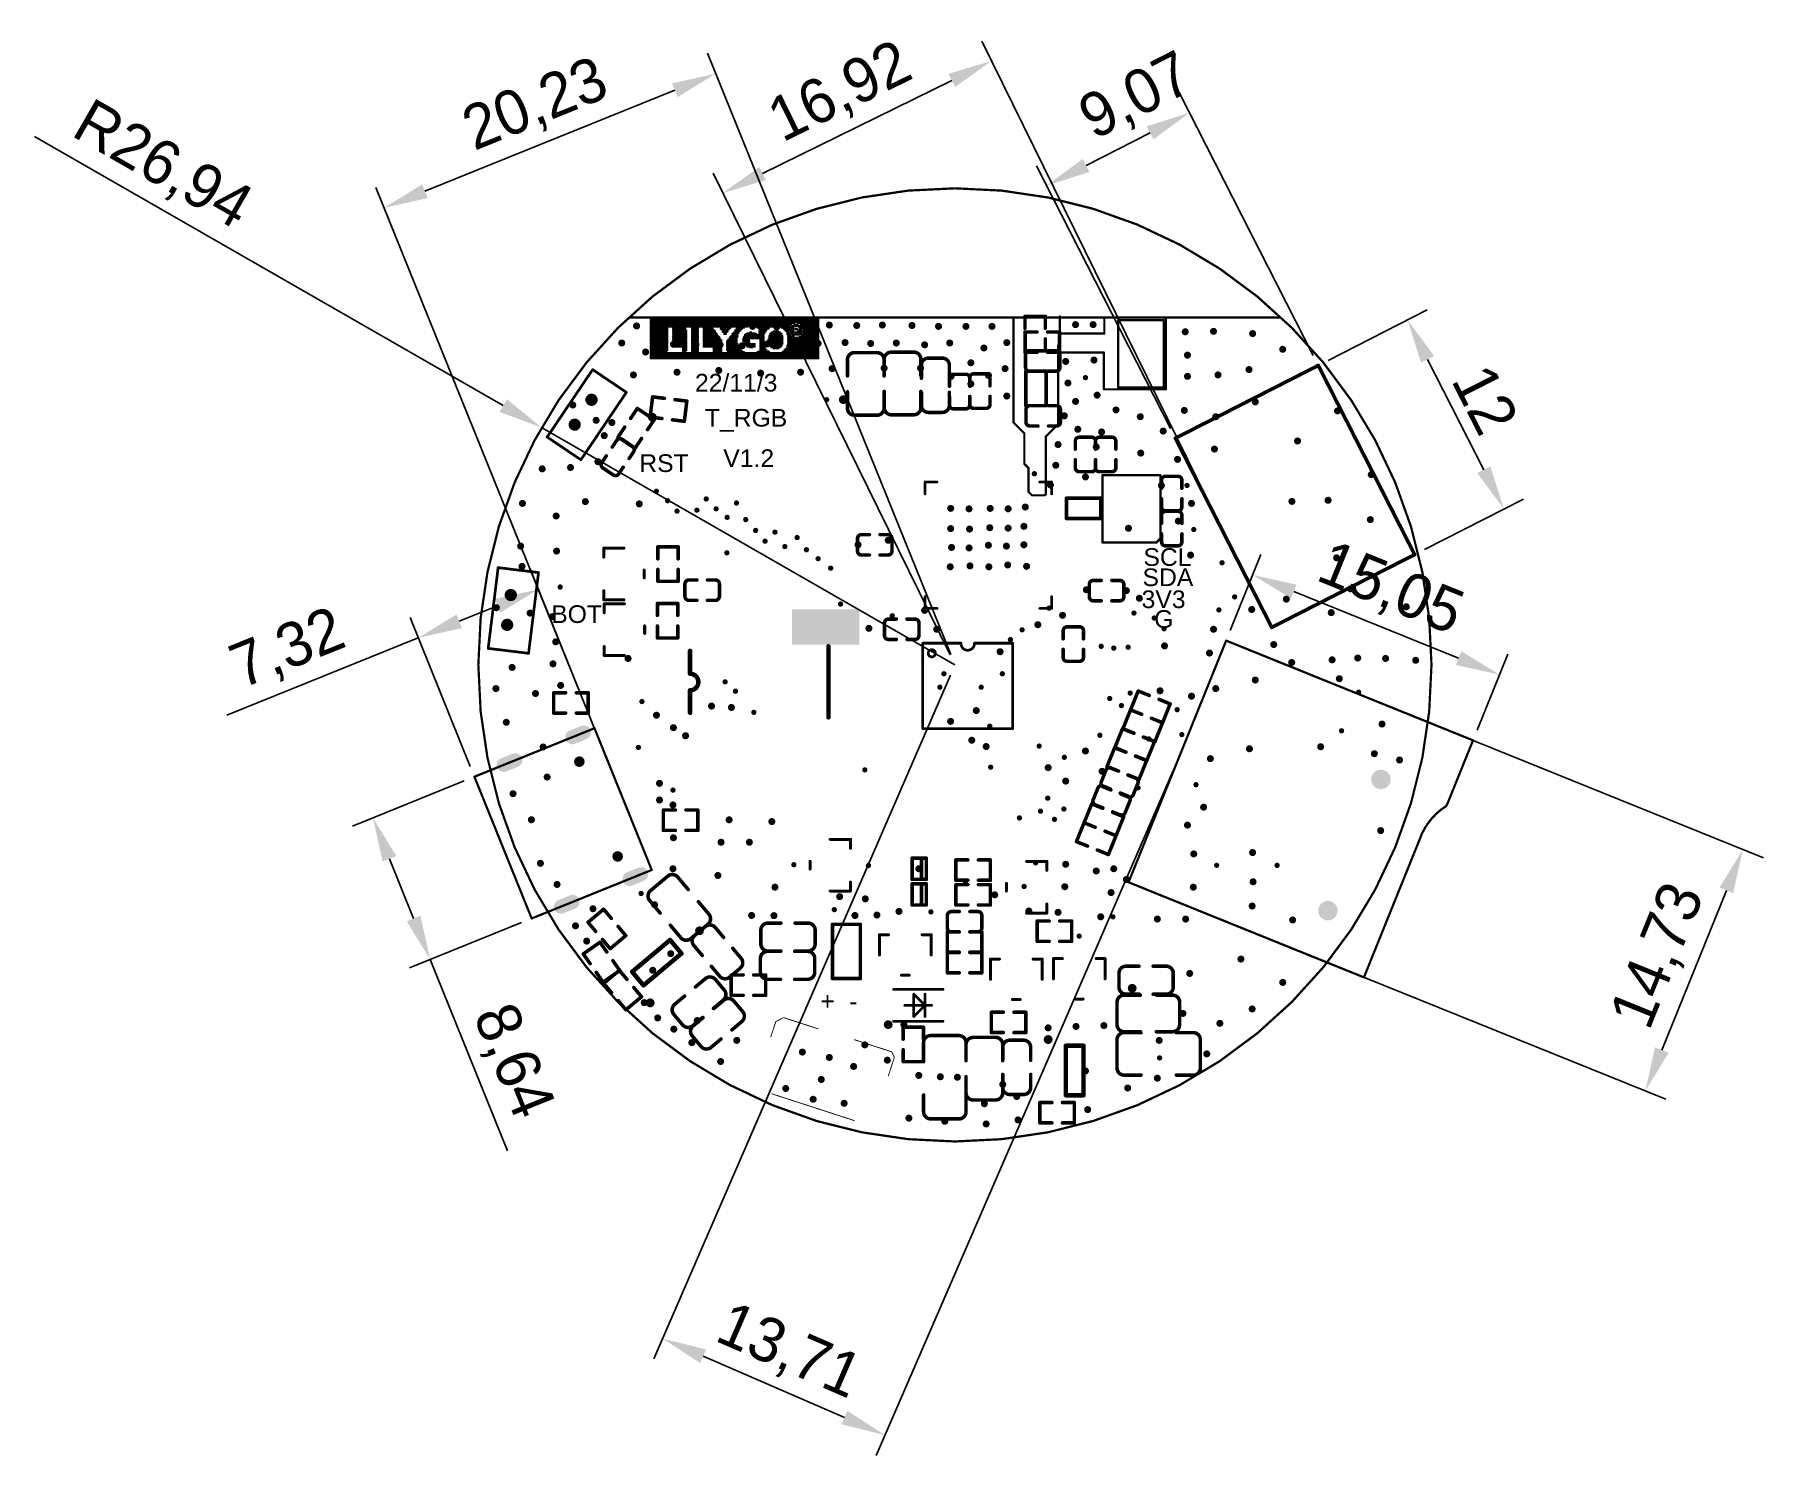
# Model space of a CAD drawing. Header units: millimetres. Extents: x 48.2 to 146, y 29.9 to 110.2.
import ezdxf

# ---------------------------------------------------------------- set-up
doc = ezdxf.new("R2010")
doc.units = ezdxf.units.MM
for name, color, linetype in [('KeepOutLayer', 6, 'Continuous'), ('PadHoleLayer', 156, 'Continuous'), ('TopOverlay', 2, 'Continuous'), ('ViaHoleLayer', 16, 'Continuous')]:
    doc.layers.add(name, color=color, linetype=linetype)
doc.styles.add('Arial', font='arial.ttf', dxfattribs={"height": 0.2})
doc.dimstyles.new('ISO-25', dxfattribs={"dimtxt": 2.5, "dimasz": 2.5, "dimexe": 1.25, "dimexo": 0.625, "dimtad": 1, "dimtxsty": 'Standard', "dimcen": 2.5, "dimclrd": 3, "dimclre": 3, "dimclrt": 3, "dimadec": 0, "dimazin": 0, "dimtfac": 1, "dimtmove": 0, "dimatfit": 3, "dimfxl": 1, "dimarcsym": 0})

msp = doc.modelspace()

# ---------------------------------------------------------------- texts
at = {"layer": 'TopOverlay', "style": 'Arial'}
for s, p in [('22/11/3', (85.573, 90.018)), ('T_RGB', (86.131, 88.036)), ('RST', (82.423, 85.471)), ('V1.2', (87.173, 85.75)), ('SCL', (110.922, 80.162)), ('SDA', (110.871, 79.019)), ('3V3', (110.82, 77.775)), ('BOT', (77.445, 76.937)), ('G', (111.531, 76.657)), ('+', (92.659, 55.067)), ('-', (94.285, 55.042))]:
    msp.add_text(s, height=1, rotation=360, dxfattribs=at).set_placement(p)

# ---------------------------------------------------------------- blocks, each defined once
blk = doc.blocks.new('LC_0402_R_1')
at = {"layer": 'TopOverlay', "const_width": 0.2}
for points in [[(-0.975, -0.575), (-0.975, 0.575)], [(-0.975, 0.575), (-0.3, 0.575)], [(0.3, 0.575), (0.975, 0.575)], [(0.975, -0.575), (0.975, 0.575)], [(-0.975, -0.575), (-0.3, -0.575)], [(0.3, -0.575), (0.975, -0.575)]]:
    blk.add_lwpolyline(points, dxfattribs=at)
at = {"layer": 'TopOverlay', "const_width": 0.1}
for points in [[(-1.025, 0.575, 1), (-0.925, 0.575, 1)], [(-1.025, 0.575, 1), (-0.925, 0.575, 1)], [(-0.35, 0.575, 1), (-0.25, 0.575, 1)], [(0.25, 0.575, 1), (0.35, 0.575, 1)], [(0.925, 0.575, 1), (1.025, 0.575, 1)], [(0.925, 0.575, 1), (1.025, 0.575, 1)], [(-1.025, -0.575, 1), (-0.925, -0.575, 1)], [(-1.025, -0.575, 1), (-0.925, -0.575, 1)], [(-0.35, -0.575, 1), (-0.25, -0.575, 1)], [(0.25, -0.575, 1), (0.35, -0.575, 1)], [(0.925, -0.575, 1), (1.025, -0.575, 1)], [(0.925, -0.575, 1), (1.025, -0.575, 1)]]:
    blk.add_lwpolyline(points, format="xyb", close=True, dxfattribs=at)
blk = doc.blocks.new('LC_0402_R_2')
at = {"layer": 'TopOverlay', "const_width": 0.2}
for points in [[(-0.975, 0.575), (-0.975, -0.575)], [(-0.3, 0.575), (-0.975, 0.575)], [(0.975, 0.575), (0.3, 0.575)], [(0.975, 0.575), (0.975, -0.575)], [(-0.3, -0.575), (-0.975, -0.575)], [(0.975, -0.575), (0.3, -0.575)]]:
    blk.add_lwpolyline(points, dxfattribs=at)
at = {"layer": 'TopOverlay', "const_width": 0.1}
for points in [[(-1.025, 0.575, 1), (-0.925, 0.575, 1)], [(-1.025, 0.575, 1), (-0.925, 0.575, 1)], [(-0.35, 0.575, 1), (-0.25, 0.575, 1)], [(0.25, 0.575, 1), (0.35, 0.575, 1)], [(0.925, 0.575, 1), (1.025, 0.575, 1)], [(0.925, 0.575, 1), (1.025, 0.575, 1)], [(-1.025, -0.575, 1), (-0.925, -0.575, 1)], [(-1.025, -0.575, 1), (-0.925, -0.575, 1)], [(-0.35, -0.575, 1), (-0.25, -0.575, 1)], [(0.25, -0.575, 1), (0.35, -0.575, 1)], [(0.925, -0.575, 1), (1.025, -0.575, 1)], [(0.925, -0.575, 1), (1.025, -0.575, 1)]]:
    blk.add_lwpolyline(points, format="xyb", close=True, dxfattribs=at)
blk = doc.blocks.new('SOT_23___GDS_18')
at = {"layer": 'TopOverlay', "const_width": 0.17}
for points in [[(-1.458, 0), (-1.458, 1.143)], [(-0.95, 1.143), (-1.458, 1.143)], [(1.463, 1.143), (0.955, 1.143)], [(1.463, 0), (1.463, 1.143)], [(0.218, -1.143), (-0.213, -1.143)]]:
    blk.add_lwpolyline(points, dxfattribs=at)
at = {"layer": 'TopOverlay', "const_width": 0.085}
for points in [[(-1.501, 1.143, 1), (-1.416, 1.143, 1)], [(-1.501, 1.143, 1), (-1.416, 1.143, 1)], [(-0.993, 1.143, 1), (-0.908, 1.143, 1)], [(0.912, 1.143, 1), (0.997, 1.143, 1)], [(1.42, 1.143, 1), (1.505, 1.143, 1)], [(1.42, 1.143, 1), (1.505, 1.143, 1)], [(-1.501, 0, 1), (-1.416, 0, 1)], [(1.42, 0, 1), (1.505, 0, 1)], [(-0.256, -1.143, 1), (-0.171, -1.143, 1)], [(0.176, -1.143, 1), (0.261, -1.143, 1)]]:
    blk.add_lwpolyline(points, format="xyb", close=True, dxfattribs=at)
blk = doc.blocks.new('SOT_23___GDS_19')
at = {"layer": 'TopOverlay', "const_width": 0.17}
for points in [[(-1.458, 1.143), (-1.458, 0)], [(-1.458, 1.143), (-0.95, 1.143)], [(0.955, 1.143), (1.463, 1.143)], [(1.463, 1.143), (1.463, 0)], [(-0.213, -1.143), (0.218, -1.143)]]:
    blk.add_lwpolyline(points, dxfattribs=at)
at = {"layer": 'TopOverlay', "const_width": 0.085}
for points in [[(-1.501, 1.143, 1), (-1.416, 1.143, 1)], [(-1.501, 1.143, 1), (-1.416, 1.143, 1)], [(-0.993, 1.143, 1), (-0.908, 1.143, 1)], [(0.912, 1.143, 1), (0.997, 1.143, 1)], [(1.42, 1.143, 1), (1.505, 1.143, 1)], [(1.42, 1.143, 1), (1.505, 1.143, 1)], [(-1.501, 0, 1), (-1.416, 0, 1)], [(1.42, 0, 1), (1.505, 0, 1)], [(-0.256, -1.143, 1), (-0.171, -1.143, 1)], [(0.176, -1.143, 1), (0.261, -1.143, 1)]]:
    blk.add_lwpolyline(points, format="xyb", close=True, dxfattribs=at)
blk = doc.blocks.new('SOT_23___GDS_20')
at = {"layer": 'TopOverlay', "const_width": 0.17}
for points in [[(-1.458, 1.143), (-1.458, 0)], [(-1.458, 1.143), (-0.95, 1.143)], [(0.955, 1.143), (1.463, 1.143)], [(1.463, 1.143), (1.463, 0)], [(-0.213, -1.143), (0.218, -1.143)]]:
    blk.add_lwpolyline(points, dxfattribs=at)
at = {"layer": 'TopOverlay', "const_width": 0.085}
for points in [[(-1.501, 1.143, 1), (-1.416, 1.143, 1)], [(-1.501, 1.143, 1), (-1.416, 1.143, 1)], [(-0.993, 1.143, 1), (-0.908, 1.143, 1)], [(0.912, 1.143, 1), (0.997, 1.143, 1)], [(1.42, 1.143, 1), (1.505, 1.143, 1)], [(1.42, 1.143, 1), (1.505, 1.143, 1)], [(-1.501, 0, 1), (-1.416, 0, 1)], [(1.42, 0, 1), (1.505, 0, 1)], [(-0.256, -1.143, 1), (-0.171, -1.143, 1)], [(0.176, -1.143, 1), (0.261, -1.143, 1)]]:
    blk.add_lwpolyline(points, format="xyb", close=True, dxfattribs=at)
blk = doc.blocks.new('LC_0402_L_23')
at = {"layer": 'TopOverlay', "const_width": 0.2}
for points in [[(-0.975, -0.575), (-0.975, 0.575)], [(-0.975, 0.575), (0.975, 0.575)], [(0.975, -0.575), (0.975, 0.575)], [(-0.975, -0.575), (0.975, -0.575)]]:
    blk.add_lwpolyline(points, dxfattribs=at)
at = {"layer": 'TopOverlay', "const_width": 0.1}
for points in [[(-1.025, 0.575, 1), (-0.925, 0.575, 1)], [(-1.025, 0.575, 1), (-0.925, 0.575, 1)], [(0.925, 0.575, 1), (1.025, 0.575, 1)], [(0.925, 0.575, 1), (1.025, 0.575, 1)], [(-1.025, -0.575, 1), (-0.925, -0.575, 1)], [(-1.025, -0.575, 1), (-0.925, -0.575, 1)], [(0.925, -0.575, 1), (1.025, -0.575, 1)], [(0.925, -0.575, 1), (1.025, -0.575, 1)]]:
    blk.add_lwpolyline(points, format="xyb", close=True, dxfattribs=at)
blk = doc.blocks.new('TSSOP_24_L7_8_W4_4_P0_65_LS6_4_BL_24')
at = {"layer": 'TopOverlay', "const_width": 0.254}
for points in [[(3.937, -2.007), (3.937, 2.007)], [(-3.886, 0.483), (-3.886, 1.753)], [(-3.886, -1.753), (-3.886, -0.483)]]:
    blk.add_lwpolyline(points, dxfattribs=at)
at = {"layer": 'TopOverlay'}
for points, const_width in [([(3.873, 2.007, 1), (4, 2.007, 1)], 0.127), ([(-3.95, 1.753, 1), (-3.823, 1.753, 1)], 0.127), ([(-3.95, 0.483, 1), (-3.823, 0.483, 1)], 0.127), ([(-3.95, 0.457, 1), (-3.823, 0.457, 1)], 0.127), ([(-3.95, -0.483, 1), (-3.823, -0.483, 1)], 0.127), ([(-3.95, -0.483, 1), (-3.823, -0.483, 1)], 0.127), ([(-3.95, -1.753, 1), (-3.823, -1.753, 1)], 0.127), ([(3.873, -2.007, 1), (4, -2.007, 1)], 0.127), ([(-4.04, -3.048, 1), (-4.24, -3.048, 1)], 0.2), ([(-4.29, -3.048, 1), (-4.19, -3.048, 1)], 0.1), ([(-4.09, -3.048, 1), (-3.99, -3.048, 1)], 0.1)]:
    blk.add_lwpolyline(points, format="xyb", close=True, dxfattribs=dict(at, const_width=const_width))
at = {"layer": 'TopOverlay', "const_width": 0.254}
blk.add_lwpolyline([(-3.886, 0.457, -1), (-3.886, -0.483)], format="xyb", dxfattribs=at)
blk = doc.blocks.new('ANT_JACK_27')
at = {"layer": 'TopOverlay', "const_width": 0.127}
for points in [[(-0.762, 3.2), (1.803, 3.2)], [(-0.762, -0.61), (-0.762, 3.2)], [(1.803, -0.61), (1.803, 3.2)], [(-0.762, -0.61), (1.803, -0.61)]]:
    blk.add_lwpolyline(points, dxfattribs=at)
at = {"layer": 'TopOverlay', "const_width": 0.0635}
for points in [[(-0.794, 3.2, 1), (-0.73, 3.2, 1)], [(-0.794, 3.2, 1), (-0.73, 3.2, 1)], [(1.772, 3.2, 1), (1.835, 3.2, 1)], [(1.772, 3.2, 1), (1.835, 3.2, 1)], [(-0.794, -0.61, 1), (-0.73, -0.61, 1)], [(-0.794, -0.61, 1), (-0.73, -0.61, 1)], [(1.772, -0.61, 1), (1.835, -0.61, 1)], [(1.772, -0.61, 1), (1.835, -0.61, 1)]]:
    blk.add_lwpolyline(points, format="xyb", close=True, dxfattribs=at)
blk = doc.blocks.new('LC_SOT_23_5_28')
at = {"layer": 'TopOverlay', "const_width": 0.254}
for points in [[(0.5, 1.4), (-0.5, 1.4)], [(-0.5, 1.4), (-0.5, -1.4)], [(0.5, 1.4), (0.5, -1.4)], [(0.5, -1.4), (-0.5, -1.4)]]:
    blk.add_lwpolyline(points, dxfattribs=at)
at = {"layer": 'TopOverlay'}
for points, const_width in [([(-0.563, 1.4, 1), (-0.436, 1.4, 1)], 0.127), ([(-0.563, 1.4, 1), (-0.436, 1.4, 1)], 0.127), ([(0.437, 1.4, 1), (0.564, 1.4, 1)], 0.127), ([(0.437, 1.4, 1), (0.564, 1.4, 1)], 0.127), ([(-0.563, -1.4, 1), (-0.436, -1.4, 1)], 0.127), ([(-0.563, -1.4, 1), (-0.436, -1.4, 1)], 0.127), ([(0.437, -1.4, 1), (0.564, -1.4, 1)], 0.127), ([(0.437, -1.4, 1), (0.564, -1.4, 1)], 0.127), ([(1.625, -1.75, 1), (1.375, -1.75, 1)], 0.25), ([(1.313, -1.75, 1), (1.438, -1.75, 1)], 0.125), ([(1.563, -1.75, 1), (1.688, -1.75, 1)], 0.125)]:
    blk.add_lwpolyline(points, format="xyb", close=True, dxfattribs=dict(at, const_width=const_width))
blk = doc.blocks.new('LC_SOT_23_5_29')
at = {"layer": 'TopOverlay', "const_width": 0.254}
for points in [[(-0.5, 1.4), (0.5, 1.4)], [(-0.5, -1.4), (-0.5, 1.4)], [(0.5, -1.4), (0.5, 1.4)], [(-0.5, -1.4), (0.5, -1.4)]]:
    blk.add_lwpolyline(points, dxfattribs=at)
at = {"layer": 'TopOverlay'}
for points, const_width in [([(-0.563, 1.4, 1), (-0.436, 1.4, 1)], 0.127), ([(-0.563, 1.4, 1), (-0.436, 1.4, 1)], 0.127), ([(0.436, 1.4, 1), (0.563, 1.4, 1)], 0.127), ([(0.436, 1.4, 1), (0.563, 1.4, 1)], 0.127), ([(-0.563, -1.4, 1), (-0.436, -1.4, 1)], 0.127), ([(-0.563, -1.4, 1), (-0.436, -1.4, 1)], 0.127), ([(0.436, -1.4, 1), (0.563, -1.4, 1)], 0.127), ([(0.436, -1.4, 1), (0.563, -1.4, 1)], 0.127), ([(1.625, -1.75, 1), (1.375, -1.75, 1)], 0.25), ([(1.313, -1.75, 1), (1.438, -1.75, 1)], 0.125), ([(1.563, -1.75, 1), (1.688, -1.75, 1)], 0.125)]:
    blk.add_lwpolyline(points, format="xyb", close=True, dxfattribs=dict(at, const_width=const_width))
blk = doc.blocks.new('TYPE_C3_0_30')
at = {"layer": 'PadHoleLayer'}
h = blk.add_hatch(color=156, dxfattribs=at)
edge = h.paths.add_edge_path()
edge.add_arc((-4.32, -1.35), 0.4, 180, 360)
edge.add_line((-3.92, -1.35), (-3.92, -0.65))
edge.add_arc((-4.32, -0.65), 0.4, 0, 180)
edge.add_line((-4.72, -0.65), (-4.72, -1.35))
h = blk.add_hatch(color=156, dxfattribs=at)
edge = h.paths.add_edge_path()
edge.add_arc((4.32, -1.35), 0.4, 180, 360)
edge.add_line((4.72, -1.35), (4.72, -0.65))
edge.add_arc((4.32, -0.65), 0.4, 0, 180)
edge.add_line((3.92, -0.65), (3.92, -1.35))
h = blk.add_hatch(color=156, dxfattribs=at)
edge = h.paths.add_edge_path()
edge.add_arc((-2.89, -1.5), 0.3, 0, 360)
h = blk.add_hatch(color=156, dxfattribs=at)
edge = h.paths.add_edge_path()
edge.add_arc((2.89, -1.5), 0.3, 0, 360)
h = blk.add_hatch(color=156, dxfattribs=at)
edge = h.paths.add_edge_path()
edge.add_arc((-4.32, -5.53), 0.4, 180, 360)
edge.add_line((-3.92, -5.53), (-3.92, -4.83))
edge.add_arc((-4.32, -4.83), 0.4, 0, 180)
edge.add_line((-4.72, -4.83), (-4.72, -5.53))
h = blk.add_hatch(color=156, dxfattribs=at)
edge = h.paths.add_edge_path()
edge.add_arc((4.32, -5.53), 0.4, 180, 360)
edge.add_line((4.72, -5.53), (4.72, -4.83))
edge.add_arc((4.32, -4.83), 0.4, 0, 180)
edge.add_line((3.92, -4.83), (3.92, -5.53))
at = {"layer": 'TopOverlay', "const_width": 0.127}
for points in [[(-4.32, 0), (4.32, 0)], [(-4.32, -7.32), (-4.32, 0)], [(4.32, -7.32), (4.32, 0)], [(-4.32, -7.32), (4.32, -7.32)]]:
    blk.add_lwpolyline(points, dxfattribs=at)
at = {"layer": 'TopOverlay', "const_width": 0.0635}
for points in [[(-4.352, 0, 1), (-4.288, 0, 1)], [(-4.352, 0, 1), (-4.288, 0, 1)], [(4.288, 0, 1), (4.352, 0, 1)], [(4.288, 0, 1), (4.352, 0, 1)], [(-4.352, -7.32, 1), (-4.288, -7.32, 1)], [(-4.352, -7.32, 1), (-4.288, -7.32, 1)], [(4.288, -7.32, 1), (4.352, -7.32, 1)], [(4.288, -7.32, 1), (4.352, -7.32, 1)]]:
    blk.add_lwpolyline(points, format="xyb", close=True, dxfattribs=at)
blk = doc.blocks.new('SOP_8_32')
at = {"layer": 'TopOverlay', "const_width": 0.152}
for points in [[(-2.413, 0.381), (-2.413, 2.54)], [(2.413, 2.54), (-2.413, 2.54)], [(2.413, -2.54), (2.413, 2.54)], [(-2.393, 0.381), (-2.413, 0.381)], [(-2.413, -2.54), (-2.413, -0.381)], [(-2.393, -0.381), (-2.413, -0.381)], [(2.413, -2.54), (-2.413, -2.54)]]:
    blk.add_lwpolyline(points, dxfattribs=at)
at = {"layer": 'TopOverlay'}
for points, const_width in [([(-2.451, 2.54, 1), (-2.375, 2.54, 1)], 0.0762), ([(-2.451, 2.54, 1), (-2.375, 2.54, 1)], 0.0762), ([(2.375, 2.54, 1), (2.451, 2.54, 1)], 0.0762), ([(2.375, 2.54, 1), (2.451, 2.54, 1)], 0.0762), ([(-2.451, 0.381, 1), (-2.375, 0.381, 1)], 0.0762), ([(-2.451, 0.381, 1), (-2.375, 0.381, 1)], 0.0762), ([(-2.432, 0.381, 1), (-2.355, 0.381, 1)], 0.0762), ([(-2.432, 0.381, 1), (-2.355, 0.381, 1)], 0.0762), ([(-2.451, -0.381, 1), (-2.375, -0.381, 1)], 0.0762), ([(-2.451, -0.381, 1), (-2.375, -0.381, 1)], 0.0762), ([(-2.432, -0.381, 1), (-2.355, -0.381, 1)], 0.0762), ([(-2.432, -0.381, 1), (-2.355, -0.381, 1)], 0.0762), ([(-1.638, -2.032, 1), (-2.045, -2.032, 1)], 0.152), ([(-2.451, -2.54, 1), (-2.375, -2.54, 1)], 0.0762), ([(-2.451, -2.54, 1), (-2.375, -2.54, 1)], 0.0762), ([(-2.083, -2.032, 1), (-2.007, -2.032, 1)], 0.0762), ([(-1.676, -2.032, 1), (-1.6, -2.032, 1)], 0.0762), ([(2.375, -2.54, 1), (2.451, -2.54, 1)], 0.0762), ([(2.375, -2.54, 1), (2.451, -2.54, 1)], 0.0762)]:
    blk.add_lwpolyline(points, format="xyb", close=True, dxfattribs=dict(at, const_width=const_width))
at = {"layer": 'TopOverlay', "const_width": 0.152}
blk.add_lwpolyline([(-2.393, 0.381, -1), (-2.393, -0.381)], format="xyb", dxfattribs=at)
blk = doc.blocks.new('QFN_56_33')
at = {"layer": 'TopOverlay', "const_width": 0.152}
for points in [[(-2.902, 3.576), (-3.576, 3.576)], [(-3.576, 2.903), (-3.576, 3.576)], [(3.576, 3.576), (2.903, 3.576)], [(3.576, 2.903), (3.576, 3.576)], [(-3.576, -3.576), (-3.576, -2.902)], [(3.576, -3.576), (3.576, -2.902)], [(-2.902, -3.576), (-3.576, -3.576)], [(3.576, -3.576), (2.903, -3.576)]]:
    blk.add_lwpolyline(points, dxfattribs=at)
at = {"layer": 'TopOverlay'}
for points, const_width in [([(-3.614, 3.576, 1), (-3.538, 3.576, 1)], 0.0762), ([(-3.614, 3.576, 1), (-3.538, 3.576, 1)], 0.0762), ([(-3.614, 2.903, 1), (-3.538, 2.903, 1)], 0.0762), ([(-2.941, 3.576, 1), (-2.864, 3.576, 1)], 0.0762), ([(2.864, 3.576, 1), (2.941, 3.576, 1)], 0.0762), ([(3.538, 3.576, 1), (3.614, 3.576, 1)], 0.0762), ([(3.538, 3.576, 1), (3.614, 3.576, 1)], 0.0762), ([(3.538, 2.903, 1), (3.614, 2.903, 1)], 0.0762), ([(-3.965, 2.6, 1), (-4.115, 2.6, 1)], 0.15), ([(-4.152, 2.6, 1), (-4.077, 2.6, 1)], 0.075), ([(-4.002, 2.6, 1), (-3.927, 2.6, 1)], 0.075), ([(-3.614, -2.902, 1), (-3.538, -2.902, 1)], 0.0762), ([(3.538, -2.902, 1), (3.614, -2.902, 1)], 0.0762), ([(-3.614, -3.576, 1), (-3.538, -3.576, 1)], 0.0762), ([(-3.614, -3.576, 1), (-3.538, -3.576, 1)], 0.0762), ([(-2.941, -3.576, 1), (-2.864, -3.576, 1)], 0.0762), ([(2.864, -3.576, 1), (2.941, -3.576, 1)], 0.0762), ([(3.538, -3.576, 1), (3.614, -3.576, 1)], 0.0762), ([(3.538, -3.576, 1), (3.614, -3.576, 1)], 0.0762)]:
    blk.add_lwpolyline(points, format="xyb", close=True, dxfattribs=dict(at, const_width=const_width))
blk = doc.blocks.new('XTAL3225_34')
at = {"layer": 'TopOverlay', "const_width": 0.127}
for points in [[(-1.91, 1.65), (1.91, 1.65)], [(-1.91, 1.65), (-1.91, -1.38)], [(1.91, 1.65), (1.91, -1.62)], [(-1.91, -1.38), (-1.67, -1.62)], [(-1.67, -1.62), (1.91, -1.62)]]:
    blk.add_lwpolyline(points, dxfattribs=at)
at = {"layer": 'TopOverlay', "const_width": 0.0635}
for points in [[(-1.942, 1.65, 1), (-1.878, 1.65, 1)], [(-1.942, 1.65, 1), (-1.878, 1.65, 1)], [(1.878, 1.65, 1), (1.942, 1.65, 1)], [(1.878, 1.65, 1), (1.942, 1.65, 1)], [(-1.942, -1.38, 1), (-1.878, -1.38, 1)], [(-1.942, -1.38, 1), (-1.878, -1.38, 1)], [(-1.702, -1.62, 1), (-1.638, -1.62, 1)], [(-1.702, -1.62, 1), (-1.638, -1.62, 1)], [(1.878, -1.62, 1), (1.942, -1.62, 1)], [(1.878, -1.62, 1), (1.942, -1.62, 1)]]:
    blk.add_lwpolyline(points, format="xyb", close=True, dxfattribs=at)
blk = doc.blocks.new('TF_CKT01_009D_35')
at = {"layer": 'PadHoleLayer'}
h = blk.add_hatch(color=156, dxfattribs=at)
edge = h.paths.add_edge_path()
edge.add_arc((-4, 3.3), 0.55, 0, 360)
h = blk.add_hatch(color=156, dxfattribs=at)
edge = h.paths.add_edge_path()
edge.add_arc((4, 3.3), 0.55, 0, 360)
at = {"layer": 'TopOverlay', "const_width": 0.127}
for points in [[(-6.731, 14.351), (-6.731, 0)], [(-6.731, 14.351), (8.001, 14.351)], [(8.001, 14.351), (8.001, -0.7)], [(-6.731, 0), (1.631, 0)], [(3.979, -0.678), (4.151, -0.7)], [(4.151, -0.7), (8.001, -0.7)]]:
    blk.add_lwpolyline(points, dxfattribs=at)
at = {"layer": 'TopOverlay', "const_width": 0.0635}
for points in [[(-6.763, 14.351, 1), (-6.699, 14.351, 1)], [(-6.763, 14.351, 1), (-6.699, 14.351, 1)], [(7.969, 14.351, 1), (8.033, 14.351, 1)], [(7.969, 14.351, 1), (8.033, 14.351, 1)], [(-6.763, 0, 1), (-6.699, 0, 1)], [(-6.763, 0, 1), (-6.699, 0, 1)], [(1.599, 0, 1), (1.662, 0, 1)], [(1.599, 0, 1), (1.663, 0, 1)], [(3.946, -0.677, 1), (4.009, -0.677, 1)], [(3.947, -0.678, 1), (4.01, -0.678, 1)], [(4.12, -0.7, 1), (4.183, -0.7, 1)], [(4.12, -0.7, 1), (4.183, -0.7, 1)], [(7.969, -0.7, 1), (8.033, -0.7, 1)], [(7.969, -0.7, 1), (8.033, -0.7, 1)]]:
    blk.add_lwpolyline(points, format="xyb", close=True, dxfattribs=at)
at = {"layer": 'TopOverlay', "const_width": 0.127}
blk.add_lwpolyline([(1.63, 0, -0.171831), (3.977, -0.677)], format="xyb", dxfattribs=at)
blk = doc.blocks.new('TS_019B_36')
at = {"layer": 'PadHoleLayer'}
h = blk.add_hatch(color=156, dxfattribs=at)
edge = h.paths.add_edge_path()
edge.add_arc((-0.85, 0), 0.35, 0, 360)
h = blk.add_hatch(color=156, dxfattribs=at)
edge = h.paths.add_edge_path()
edge.add_arc((0.85, 0), 0.35, 0, 360)
at = {"layer": 'TopOverlay', "const_width": 0.152}
for points in [[(2.3, 1.4), (-2.3, 1.4)], [(-2.3, -0.9), (-2.3, 1.4)], [(2.3, -0.9), (2.3, 1.4)], [(2.3, -0.9), (-2.3, -0.9)]]:
    blk.add_lwpolyline(points, dxfattribs=at)
at = {"layer": 'TopOverlay', "const_width": 0.0762}
for points in [[(-2.338, 1.4, 1), (-2.262, 1.4, 1)], [(-2.338, 1.4, 1), (-2.262, 1.4, 1)], [(2.262, 1.4, 1), (2.338, 1.4, 1)], [(2.262, 1.4, 1), (2.338, 1.4, 1)], [(-2.338, -0.9, 1), (-2.262, -0.9, 1)], [(-2.338, -0.9, 1), (-2.262, -0.9, 1)], [(2.262, -0.9, 1), (2.338, -0.9, 1)], [(2.262, -0.9, 1), (2.338, -0.9, 1)]]:
    blk.add_lwpolyline(points, format="xyb", close=True, dxfattribs=at)
blk = doc.blocks.new('LC_0402_R_37')
at = {"layer": 'TopOverlay', "const_width": 0.2}
for points in [[(-0.975, -0.575), (-0.975, 0.575)], [(-0.975, 0.575), (-0.3, 0.575)], [(0.3, 0.575), (0.975, 0.575)], [(0.975, -0.575), (0.975, 0.575)], [(-0.975, -0.575), (-0.3, -0.575)], [(0.3, -0.575), (0.975, -0.575)]]:
    blk.add_lwpolyline(points, dxfattribs=at)
at = {"layer": 'TopOverlay', "const_width": 0.1}
for points in [[(-1.025, 0.575, 1), (-0.925, 0.575, 1)], [(-1.025, 0.575, 1), (-0.925, 0.575, 1)], [(-0.35, 0.575, 1), (-0.25, 0.575, 1)], [(0.25, 0.575, 1), (0.35, 0.575, 1)], [(0.925, 0.575, 1), (1.025, 0.575, 1)], [(0.925, 0.575, 1), (1.025, 0.575, 1)], [(-1.025, -0.575, 1), (-0.925, -0.575, 1)], [(-1.025, -0.575, 1), (-0.925, -0.575, 1)], [(-0.35, -0.575, 1), (-0.25, -0.575, 1)], [(0.25, -0.575, 1), (0.35, -0.575, 1)], [(0.925, -0.575, 1), (1.025, -0.575, 1)], [(0.925, -0.575, 1), (1.025, -0.575, 1)]]:
    blk.add_lwpolyline(points, format="xyb", close=True, dxfattribs=at)
blk = doc.blocks.new('LC_0402_R_38')
at = {"layer": 'TopOverlay', "const_width": 0.2}
for points in [[(-0.975, -0.575), (-0.975, 0.575)], [(-0.3, 0.575), (-0.975, 0.575)], [(0.975, 0.575), (0.3, 0.575)], [(0.975, -0.575), (0.975, 0.575)], [(-0.3, -0.575), (-0.975, -0.575)], [(0.975, -0.575), (0.3, -0.575)]]:
    blk.add_lwpolyline(points, dxfattribs=at)
at = {"layer": 'TopOverlay', "const_width": 0.1}
for points in [[(-1.025, 0.575, 1), (-0.925, 0.575, 1)], [(-1.025, 0.575, 1), (-0.925, 0.575, 1)], [(-0.35, 0.575, 1), (-0.25, 0.575, 1)], [(0.25, 0.575, 1), (0.35, 0.575, 1)], [(0.925, 0.575, 1), (1.025, 0.575, 1)], [(0.925, 0.575, 1), (1.025, 0.575, 1)], [(-1.025, -0.575, 1), (-0.925, -0.575, 1)], [(-1.025, -0.575, 1), (-0.925, -0.575, 1)], [(-0.35, -0.575, 1), (-0.25, -0.575, 1)], [(0.25, -0.575, 1), (0.35, -0.575, 1)], [(0.925, -0.575, 1), (1.025, -0.575, 1)], [(0.925, -0.575, 1), (1.025, -0.575, 1)]]:
    blk.add_lwpolyline(points, format="xyb", close=True, dxfattribs=at)
blk = doc.blocks.new('LC_0402_R_39')
at = {"layer": 'TopOverlay', "const_width": 0.2}
for points in [[(-0.975, 0.575), (-0.975, -0.575)], [(-0.975, 0.575), (-0.3, 0.575)], [(0.3, 0.575), (0.975, 0.575)], [(0.975, 0.575), (0.975, -0.575)], [(-0.975, -0.575), (-0.3, -0.575)], [(0.3, -0.575), (0.975, -0.575)]]:
    blk.add_lwpolyline(points, dxfattribs=at)
at = {"layer": 'TopOverlay', "const_width": 0.1}
for points in [[(-1.025, 0.575, 1), (-0.925, 0.575, 1)], [(-1.025, 0.575, 1), (-0.925, 0.575, 1)], [(-0.35, 0.575, 1), (-0.25, 0.575, 1)], [(0.25, 0.575, 1), (0.35, 0.575, 1)], [(0.925, 0.575, 1), (1.025, 0.575, 1)], [(0.925, 0.575, 1), (1.025, 0.575, 1)], [(-1.025, -0.575, 1), (-0.925, -0.575, 1)], [(-1.025, -0.575, 1), (-0.925, -0.575, 1)], [(-0.35, -0.575, 1), (-0.25, -0.575, 1)], [(0.25, -0.575, 1), (0.35, -0.575, 1)], [(0.925, -0.575, 1), (1.025, -0.575, 1)], [(0.925, -0.575, 1), (1.025, -0.575, 1)]]:
    blk.add_lwpolyline(points, format="xyb", close=True, dxfattribs=at)
blk = doc.blocks.new('LC_0402_R_40')
at = {"layer": 'TopOverlay', "const_width": 0.2}
for points in [[(-0.975, 0.575), (-0.975, -0.575)], [(-0.3, 0.575), (-0.975, 0.575)], [(0.975, 0.575), (0.3, 0.575)], [(0.975, 0.575), (0.975, -0.575)], [(-0.3, -0.575), (-0.975, -0.575)], [(0.975, -0.575), (0.3, -0.575)]]:
    blk.add_lwpolyline(points, dxfattribs=at)
at = {"layer": 'TopOverlay', "const_width": 0.1}
for points in [[(-1.025, 0.575, 1), (-0.925, 0.575, 1)], [(-1.025, 0.575, 1), (-0.925, 0.575, 1)], [(-0.35, 0.575, 1), (-0.25, 0.575, 1)], [(0.25, 0.575, 1), (0.35, 0.575, 1)], [(0.925, 0.575, 1), (1.025, 0.575, 1)], [(0.925, 0.575, 1), (1.025, 0.575, 1)], [(-1.025, -0.575, 1), (-0.925, -0.575, 1)], [(-1.025, -0.575, 1), (-0.925, -0.575, 1)], [(-0.35, -0.575, 1), (-0.25, -0.575, 1)], [(0.25, -0.575, 1), (0.35, -0.575, 1)], [(0.925, -0.575, 1), (1.025, -0.575, 1)], [(0.925, -0.575, 1), (1.025, -0.575, 1)]]:
    blk.add_lwpolyline(points, format="xyb", close=True, dxfattribs=at)
blk = doc.blocks.new('LC_0402_R_41')
at = {"layer": 'TopOverlay', "const_width": 0.2}
for points in [[(-0.975, 0.575), (-0.975, -0.575)], [(-0.3, 0.575), (-0.975, 0.575)], [(0.975, 0.575), (0.3, 0.575)], [(0.975, 0.575), (0.975, -0.575)], [(-0.3, -0.575), (-0.975, -0.575)], [(0.975, -0.575), (0.3, -0.575)]]:
    blk.add_lwpolyline(points, dxfattribs=at)
at = {"layer": 'TopOverlay', "const_width": 0.1}
for points in [[(-1.025, 0.575, 1), (-0.925, 0.575, 1)], [(-1.025, 0.575, 1), (-0.925, 0.575, 1)], [(-0.35, 0.575, 1), (-0.25, 0.575, 1)], [(0.25, 0.575, 1), (0.35, 0.575, 1)], [(0.925, 0.575, 1), (1.025, 0.575, 1)], [(0.925, 0.575, 1), (1.025, 0.575, 1)], [(-1.025, -0.575, 1), (-0.925, -0.575, 1)], [(-1.025, -0.575, 1), (-0.925, -0.575, 1)], [(-0.35, -0.575, 1), (-0.25, -0.575, 1)], [(0.25, -0.575, 1), (0.35, -0.575, 1)], [(0.925, -0.575, 1), (1.025, -0.575, 1)], [(0.925, -0.575, 1), (1.025, -0.575, 1)]]:
    blk.add_lwpolyline(points, format="xyb", close=True, dxfattribs=at)
blk = doc.blocks.new('LC_0402_R_42')
at = {"layer": 'TopOverlay', "const_width": 0.2}
for points in [[(-0.975, 0.575), (-0.975, -0.575)], [(-0.3, 0.575), (-0.975, 0.575)], [(0.975, 0.575), (0.3, 0.575)], [(0.975, 0.575), (0.975, -0.575)], [(-0.3, -0.575), (-0.975, -0.575)], [(0.975, -0.575), (0.3, -0.575)]]:
    blk.add_lwpolyline(points, dxfattribs=at)
at = {"layer": 'TopOverlay', "const_width": 0.1}
for points in [[(-1.025, 0.575, 1), (-0.925, 0.575, 1)], [(-1.025, 0.575, 1), (-0.925, 0.575, 1)], [(-0.35, 0.575, 1), (-0.25, 0.575, 1)], [(0.25, 0.575, 1), (0.35, 0.575, 1)], [(0.925, 0.575, 1), (1.025, 0.575, 1)], [(0.925, 0.575, 1), (1.025, 0.575, 1)], [(-1.025, -0.575, 1), (-0.925, -0.575, 1)], [(-1.025, -0.575, 1), (-0.925, -0.575, 1)], [(-0.35, -0.575, 1), (-0.25, -0.575, 1)], [(0.25, -0.575, 1), (0.35, -0.575, 1)], [(0.925, -0.575, 1), (1.025, -0.575, 1)], [(0.925, -0.575, 1), (1.025, -0.575, 1)]]:
    blk.add_lwpolyline(points, format="xyb", close=True, dxfattribs=at)
blk = doc.blocks.new('LC_0402_R_43')
at = {"layer": 'TopOverlay', "const_width": 0.2}
for points in [[(-0.975, -0.575), (-0.975, 0.575)], [(-0.975, 0.575), (-0.3, 0.575)], [(0.3, 0.575), (0.975, 0.575)], [(0.975, -0.575), (0.975, 0.575)], [(-0.975, -0.575), (-0.3, -0.575)], [(0.3, -0.575), (0.975, -0.575)]]:
    blk.add_lwpolyline(points, dxfattribs=at)
at = {"layer": 'TopOverlay', "const_width": 0.1}
for points in [[(-1.025, 0.575, 1), (-0.925, 0.575, 1)], [(-1.025, 0.575, 1), (-0.925, 0.575, 1)], [(-0.35, 0.575, 1), (-0.25, 0.575, 1)], [(0.25, 0.575, 1), (0.35, 0.575, 1)], [(0.925, 0.575, 1), (1.025, 0.575, 1)], [(0.925, 0.575, 1), (1.025, 0.575, 1)], [(-1.025, -0.575, 1), (-0.925, -0.575, 1)], [(-1.025, -0.575, 1), (-0.925, -0.575, 1)], [(-0.35, -0.575, 1), (-0.25, -0.575, 1)], [(0.25, -0.575, 1), (0.35, -0.575, 1)], [(0.925, -0.575, 1), (1.025, -0.575, 1)], [(0.925, -0.575, 1), (1.025, -0.575, 1)]]:
    blk.add_lwpolyline(points, format="xyb", close=True, dxfattribs=at)
blk = doc.blocks.new('LC_0402_R_44')
at = {"layer": 'TopOverlay', "const_width": 0.2}
for points in [[(-0.975, 0.575), (-0.975, -0.575)], [(-0.975, 0.575), (-0.3, 0.575)], [(0.3, 0.575), (0.975, 0.575)], [(0.975, 0.575), (0.975, -0.575)], [(-0.975, -0.575), (-0.3, -0.575)], [(0.3, -0.575), (0.975, -0.575)]]:
    blk.add_lwpolyline(points, dxfattribs=at)
at = {"layer": 'TopOverlay', "const_width": 0.1}
for points in [[(-1.025, 0.575, 1), (-0.925, 0.575, 1)], [(-1.025, 0.575, 1), (-0.925, 0.575, 1)], [(-0.35, 0.575, 1), (-0.25, 0.575, 1)], [(0.25, 0.575, 1), (0.35, 0.575, 1)], [(0.925, 0.575, 1), (1.025, 0.575, 1)], [(0.925, 0.575, 1), (1.025, 0.575, 1)], [(-1.025, -0.575, 1), (-0.925, -0.575, 1)], [(-1.025, -0.575, 1), (-0.925, -0.575, 1)], [(-0.35, -0.575, 1), (-0.25, -0.575, 1)], [(0.25, -0.575, 1), (0.35, -0.575, 1)], [(0.925, -0.575, 1), (1.025, -0.575, 1)], [(0.925, -0.575, 1), (1.025, -0.575, 1)]]:
    blk.add_lwpolyline(points, format="xyb", close=True, dxfattribs=at)
blk = doc.blocks.new('LC_0402_R_45')
at = {"layer": 'TopOverlay', "const_width": 0.2}
for points in [[(-0.975, -0.575), (-0.975, 0.575)], [(-0.975, 0.575), (-0.3, 0.575)], [(0.3, 0.575), (0.975, 0.575)], [(0.975, -0.575), (0.975, 0.575)], [(-0.975, -0.575), (-0.3, -0.575)], [(0.3, -0.575), (0.975, -0.575)]]:
    blk.add_lwpolyline(points, dxfattribs=at)
at = {"layer": 'TopOverlay', "const_width": 0.1}
for points in [[(-1.025, 0.575, 1), (-0.925, 0.575, 1)], [(-1.025, 0.575, 1), (-0.925, 0.575, 1)], [(-0.35, 0.575, 1), (-0.25, 0.575, 1)], [(0.25, 0.575, 1), (0.35, 0.575, 1)], [(0.925, 0.575, 1), (1.025, 0.575, 1)], [(0.925, 0.575, 1), (1.025, 0.575, 1)], [(-1.025, -0.575, 1), (-0.925, -0.575, 1)], [(-1.025, -0.575, 1), (-0.925, -0.575, 1)], [(-0.35, -0.575, 1), (-0.25, -0.575, 1)], [(0.25, -0.575, 1), (0.35, -0.575, 1)], [(0.925, -0.575, 1), (1.025, -0.575, 1)], [(0.925, -0.575, 1), (1.025, -0.575, 1)]]:
    blk.add_lwpolyline(points, format="xyb", close=True, dxfattribs=at)
blk = doc.blocks.new('LC_0402_R_46')
at = {"layer": 'TopOverlay', "const_width": 0.2}
for points in [[(-0.975, 0.575), (-0.975, -0.575)], [(-0.3, 0.575), (-0.975, 0.575)], [(0.975, 0.575), (0.3, 0.575)], [(0.975, 0.575), (0.975, -0.575)], [(-0.3, -0.575), (-0.975, -0.575)], [(0.975, -0.575), (0.3, -0.575)]]:
    blk.add_lwpolyline(points, dxfattribs=at)
at = {"layer": 'TopOverlay', "const_width": 0.1}
for points in [[(-1.025, 0.575, 1), (-0.925, 0.575, 1)], [(-1.025, 0.575, 1), (-0.925, 0.575, 1)], [(-0.35, 0.575, 1), (-0.25, 0.575, 1)], [(0.25, 0.575, 1), (0.35, 0.575, 1)], [(0.925, 0.575, 1), (1.025, 0.575, 1)], [(0.925, 0.575, 1), (1.025, 0.575, 1)], [(-1.025, -0.575, 1), (-0.925, -0.575, 1)], [(-1.025, -0.575, 1), (-0.925, -0.575, 1)], [(-0.35, -0.575, 1), (-0.25, -0.575, 1)], [(0.25, -0.575, 1), (0.35, -0.575, 1)], [(0.925, -0.575, 1), (1.025, -0.575, 1)], [(0.925, -0.575, 1), (1.025, -0.575, 1)]]:
    blk.add_lwpolyline(points, format="xyb", close=True, dxfattribs=at)
blk = doc.blocks.new('LC_0603_L_47')
at = {"layer": 'TopOverlay', "const_width": 0.2}
for points in [[(-1.535, 0.79), (-1.535, -0.79)], [(-1.535, 0.79), (1.535, 0.79)], [(1.535, 0.79), (1.535, -0.79)], [(-1.535, -0.79), (1.535, -0.79)]]:
    blk.add_lwpolyline(points, dxfattribs=at)
at = {"layer": 'TopOverlay', "const_width": 0.1}
for points in [[(-1.585, 0.79, 1), (-1.485, 0.79, 1)], [(-1.585, 0.79, 1), (-1.485, 0.79, 1)], [(1.485, 0.79, 1), (1.585, 0.79, 1)], [(1.485, 0.79, 1), (1.585, 0.79, 1)], [(-1.585, -0.79, 1), (-1.485, -0.79, 1)], [(-1.585, -0.79, 1), (-1.485, -0.79, 1)], [(1.485, -0.79, 1), (1.585, -0.79, 1)], [(1.485, -0.79, 1), (1.585, -0.79, 1)]]:
    blk.add_lwpolyline(points, format="xyb", close=True, dxfattribs=at)
blk = doc.blocks.new('LC_0402_R_48')
at = {"layer": 'TopOverlay', "const_width": 0.2}
for points in [[(-0.975, -0.575), (-0.975, 0.575)], [(-0.975, 0.575), (-0.3, 0.575)], [(0.3, 0.575), (0.975, 0.575)], [(0.975, -0.575), (0.975, 0.575)], [(-0.975, -0.575), (-0.3, -0.575)], [(0.3, -0.575), (0.975, -0.575)]]:
    blk.add_lwpolyline(points, dxfattribs=at)
at = {"layer": 'TopOverlay', "const_width": 0.1}
for points in [[(-1.025, 0.575, 1), (-0.925, 0.575, 1)], [(-1.025, 0.575, 1), (-0.925, 0.575, 1)], [(-0.35, 0.575, 1), (-0.25, 0.575, 1)], [(0.25, 0.575, 1), (0.35, 0.575, 1)], [(0.925, 0.575, 1), (1.025, 0.575, 1)], [(0.925, 0.575, 1), (1.025, 0.575, 1)], [(-1.025, -0.575, 1), (-0.925, -0.575, 1)], [(-1.025, -0.575, 1), (-0.925, -0.575, 1)], [(-0.35, -0.575, 1), (-0.25, -0.575, 1)], [(0.25, -0.575, 1), (0.35, -0.575, 1)], [(0.925, -0.575, 1), (1.025, -0.575, 1)], [(0.925, -0.575, 1), (1.025, -0.575, 1)]]:
    blk.add_lwpolyline(points, format="xyb", close=True, dxfattribs=at)
blk = doc.blocks.new('LC_0402_R_49')
at = {"layer": 'TopOverlay', "const_width": 0.2}
for points in [[(-0.975, -0.575), (-0.975, 0.575)], [(-0.975, 0.575), (-0.3, 0.575)], [(0.3, 0.575), (0.975, 0.575)], [(0.975, -0.575), (0.975, 0.575)], [(-0.975, -0.575), (-0.3, -0.575)], [(0.3, -0.575), (0.975, -0.575)]]:
    blk.add_lwpolyline(points, dxfattribs=at)
at = {"layer": 'TopOverlay', "const_width": 0.1}
for points in [[(-1.025, 0.575, 1), (-0.925, 0.575, 1)], [(-1.025, 0.575, 1), (-0.925, 0.575, 1)], [(-0.35, 0.575, 1), (-0.25, 0.575, 1)], [(0.25, 0.575, 1), (0.35, 0.575, 1)], [(0.925, 0.575, 1), (1.025, 0.575, 1)], [(0.925, 0.575, 1), (1.025, 0.575, 1)], [(-1.025, -0.575, 1), (-0.925, -0.575, 1)], [(-1.025, -0.575, 1), (-0.925, -0.575, 1)], [(-0.35, -0.575, 1), (-0.25, -0.575, 1)], [(0.25, -0.575, 1), (0.35, -0.575, 1)], [(0.925, -0.575, 1), (1.025, -0.575, 1)], [(0.925, -0.575, 1), (1.025, -0.575, 1)]]:
    blk.add_lwpolyline(points, format="xyb", close=True, dxfattribs=at)
blk = doc.blocks.new('LC_0402_R_50')
at = {"layer": 'TopOverlay', "const_width": 0.2}
for points in [[(-0.975, -0.575), (-0.975, 0.575)], [(-0.975, 0.575), (-0.3, 0.575)], [(0.3, 0.575), (0.975, 0.575)], [(0.975, -0.575), (0.975, 0.575)], [(-0.975, -0.575), (-0.3, -0.575)], [(0.3, -0.575), (0.975, -0.575)]]:
    blk.add_lwpolyline(points, dxfattribs=at)
at = {"layer": 'TopOverlay', "const_width": 0.1}
for points in [[(-1.025, 0.575, 1), (-0.925, 0.575, 1)], [(-1.025, 0.575, 1), (-0.925, 0.575, 1)], [(-0.35, 0.575, 1), (-0.25, 0.575, 1)], [(0.25, 0.575, 1), (0.35, 0.575, 1)], [(0.925, 0.575, 1), (1.025, 0.575, 1)], [(0.925, 0.575, 1), (1.025, 0.575, 1)], [(-1.025, -0.575, 1), (-0.925, -0.575, 1)], [(-1.025, -0.575, 1), (-0.925, -0.575, 1)], [(-0.35, -0.575, 1), (-0.25, -0.575, 1)], [(0.25, -0.575, 1), (0.35, -0.575, 1)], [(0.925, -0.575, 1), (1.025, -0.575, 1)], [(0.925, -0.575, 1), (1.025, -0.575, 1)]]:
    blk.add_lwpolyline(points, format="xyb", close=True, dxfattribs=at)
blk = doc.blocks.new('LC_0402_R_51')
at = {"layer": 'TopOverlay', "const_width": 0.2}
for points in [[(-0.975, -0.575), (-0.975, 0.575)], [(-0.975, 0.575), (-0.3, 0.575)], [(0.3, 0.575), (0.975, 0.575)], [(0.975, -0.575), (0.975, 0.575)], [(-0.975, -0.575), (-0.3, -0.575)], [(0.3, -0.575), (0.975, -0.575)]]:
    blk.add_lwpolyline(points, dxfattribs=at)
at = {"layer": 'TopOverlay', "const_width": 0.1}
for points in [[(-1.025, 0.575, 1), (-0.925, 0.575, 1)], [(-1.025, 0.575, 1), (-0.925, 0.575, 1)], [(-0.35, 0.575, 1), (-0.25, 0.575, 1)], [(0.25, 0.575, 1), (0.35, 0.575, 1)], [(0.925, 0.575, 1), (1.025, 0.575, 1)], [(0.925, 0.575, 1), (1.025, 0.575, 1)], [(-1.025, -0.575, 1), (-0.925, -0.575, 1)], [(-1.025, -0.575, 1), (-0.925, -0.575, 1)], [(-0.35, -0.575, 1), (-0.25, -0.575, 1)], [(0.25, -0.575, 1), (0.35, -0.575, 1)], [(0.925, -0.575, 1), (1.025, -0.575, 1)], [(0.925, -0.575, 1), (1.025, -0.575, 1)]]:
    blk.add_lwpolyline(points, format="xyb", close=True, dxfattribs=at)
blk = doc.blocks.new('LC_0402_R_52')
at = {"layer": 'TopOverlay', "const_width": 0.2}
for points in [[(-0.975, -0.575), (-0.975, 0.575)], [(-0.975, 0.575), (-0.3, 0.575)], [(0.3, 0.575), (0.975, 0.575)], [(0.975, -0.575), (0.975, 0.575)], [(-0.975, -0.575), (-0.3, -0.575)], [(0.3, -0.575), (0.975, -0.575)]]:
    blk.add_lwpolyline(points, dxfattribs=at)
at = {"layer": 'TopOverlay', "const_width": 0.1}
for points in [[(-1.025, 0.575, 1), (-0.925, 0.575, 1)], [(-1.025, 0.575, 1), (-0.925, 0.575, 1)], [(-0.35, 0.575, 1), (-0.25, 0.575, 1)], [(0.25, 0.575, 1), (0.35, 0.575, 1)], [(0.925, 0.575, 1), (1.025, 0.575, 1)], [(0.925, 0.575, 1), (1.025, 0.575, 1)], [(-1.025, -0.575, 1), (-0.925, -0.575, 1)], [(-1.025, -0.575, 1), (-0.925, -0.575, 1)], [(-0.35, -0.575, 1), (-0.25, -0.575, 1)], [(0.25, -0.575, 1), (0.35, -0.575, 1)], [(0.925, -0.575, 1), (1.025, -0.575, 1)], [(0.925, -0.575, 1), (1.025, -0.575, 1)]]:
    blk.add_lwpolyline(points, format="xyb", close=True, dxfattribs=at)
blk = doc.blocks.new('LC_0402_R_53')
at = {"layer": 'TopOverlay', "const_width": 0.2}
for points in [[(-0.975, -0.575), (-0.975, 0.575)], [(-0.3, 0.575), (-0.975, 0.575)], [(0.975, 0.575), (0.3, 0.575)], [(0.975, -0.575), (0.975, 0.575)], [(-0.3, -0.575), (-0.975, -0.575)], [(0.975, -0.575), (0.3, -0.575)]]:
    blk.add_lwpolyline(points, dxfattribs=at)
at = {"layer": 'TopOverlay', "const_width": 0.1}
for points in [[(-1.025, 0.575, 1), (-0.925, 0.575, 1)], [(-1.025, 0.575, 1), (-0.925, 0.575, 1)], [(-0.35, 0.575, 1), (-0.25, 0.575, 1)], [(0.25, 0.575, 1), (0.35, 0.575, 1)], [(0.925, 0.575, 1), (1.025, 0.575, 1)], [(0.925, 0.575, 1), (1.025, 0.575, 1)], [(-1.025, -0.575, 1), (-0.925, -0.575, 1)], [(-1.025, -0.575, 1), (-0.925, -0.575, 1)], [(-0.35, -0.575, 1), (-0.25, -0.575, 1)], [(0.25, -0.575, 1), (0.35, -0.575, 1)], [(0.925, -0.575, 1), (1.025, -0.575, 1)], [(0.925, -0.575, 1), (1.025, -0.575, 1)]]:
    blk.add_lwpolyline(points, format="xyb", close=True, dxfattribs=at)
blk = doc.blocks.new('LC_0402_R_54')
at = {"layer": 'TopOverlay', "const_width": 0.2}
for points in [[(-0.975, -0.575), (-0.975, 0.575)], [(-0.3, 0.575), (-0.975, 0.575)], [(0.975, 0.575), (0.3, 0.575)], [(0.975, -0.575), (0.975, 0.575)], [(-0.3, -0.575), (-0.975, -0.575)], [(0.975, -0.575), (0.3, -0.575)]]:
    blk.add_lwpolyline(points, dxfattribs=at)
at = {"layer": 'TopOverlay', "const_width": 0.1}
for points in [[(-1.025, 0.575, 1), (-0.925, 0.575, 1)], [(-1.025, 0.575, 1), (-0.925, 0.575, 1)], [(-0.35, 0.575, 1), (-0.25, 0.575, 1)], [(0.25, 0.575, 1), (0.35, 0.575, 1)], [(0.925, 0.575, 1), (1.025, 0.575, 1)], [(0.925, 0.575, 1), (1.025, 0.575, 1)], [(-1.025, -0.575, 1), (-0.925, -0.575, 1)], [(-1.025, -0.575, 1), (-0.925, -0.575, 1)], [(-0.35, -0.575, 1), (-0.25, -0.575, 1)], [(0.25, -0.575, 1), (0.35, -0.575, 1)], [(0.925, -0.575, 1), (1.025, -0.575, 1)], [(0.925, -0.575, 1), (1.025, -0.575, 1)]]:
    blk.add_lwpolyline(points, format="xyb", close=True, dxfattribs=at)
blk = doc.blocks.new('LC_0402_R_55')
at = {"layer": 'TopOverlay', "const_width": 0.2}
for points in [[(-0.975, -0.575), (-0.975, 0.575)], [(-0.975, 0.575), (-0.3, 0.575)], [(0.3, 0.575), (0.975, 0.575)], [(0.975, -0.575), (0.975, 0.575)], [(-0.975, -0.575), (-0.3, -0.575)], [(0.3, -0.575), (0.975, -0.575)]]:
    blk.add_lwpolyline(points, dxfattribs=at)
at = {"layer": 'TopOverlay', "const_width": 0.1}
for points in [[(-1.025, 0.575, 1), (-0.925, 0.575, 1)], [(-1.025, 0.575, 1), (-0.925, 0.575, 1)], [(-0.35, 0.575, 1), (-0.25, 0.575, 1)], [(0.25, 0.575, 1), (0.35, 0.575, 1)], [(0.925, 0.575, 1), (1.025, 0.575, 1)], [(0.925, 0.575, 1), (1.025, 0.575, 1)], [(-1.025, -0.575, 1), (-0.925, -0.575, 1)], [(-1.025, -0.575, 1), (-0.925, -0.575, 1)], [(-0.35, -0.575, 1), (-0.25, -0.575, 1)], [(0.25, -0.575, 1), (0.35, -0.575, 1)], [(0.925, -0.575, 1), (1.025, -0.575, 1)], [(0.925, -0.575, 1), (1.025, -0.575, 1)]]:
    blk.add_lwpolyline(points, format="xyb", close=True, dxfattribs=at)
blk = doc.blocks.new('LC_0402_R_56')
at = {"layer": 'TopOverlay', "const_width": 0.2}
for points in [[(-0.975, -0.575), (-0.975, 0.575)], [(-0.975, 0.575), (-0.3, 0.575)], [(0.3, 0.575), (0.975, 0.575)], [(0.975, -0.575), (0.975, 0.575)], [(-0.975, -0.575), (-0.3, -0.575)], [(0.3, -0.575), (0.975, -0.575)]]:
    blk.add_lwpolyline(points, dxfattribs=at)
at = {"layer": 'TopOverlay', "const_width": 0.1}
for points in [[(-1.025, 0.575, 1), (-0.925, 0.575, 1)], [(-1.025, 0.575, 1), (-0.925, 0.575, 1)], [(-0.35, 0.575, 1), (-0.25, 0.575, 1)], [(0.25, 0.575, 1), (0.35, 0.575, 1)], [(0.925, 0.575, 1), (1.025, 0.575, 1)], [(0.925, 0.575, 1), (1.025, 0.575, 1)], [(-1.025, -0.575, 1), (-0.925, -0.575, 1)], [(-1.025, -0.575, 1), (-0.925, -0.575, 1)], [(-0.35, -0.575, 1), (-0.25, -0.575, 1)], [(0.25, -0.575, 1), (0.35, -0.575, 1)], [(0.925, -0.575, 1), (1.025, -0.575, 1)], [(0.925, -0.575, 1), (1.025, -0.575, 1)]]:
    blk.add_lwpolyline(points, format="xyb", close=True, dxfattribs=at)
blk = doc.blocks.new('LC_0402_R_57')
at = {"layer": 'TopOverlay', "const_width": 0.2}
for points in [[(-0.975, -0.575), (-0.975, 0.575)], [(-0.975, 0.575), (-0.3, 0.575)], [(0.3, 0.575), (0.975, 0.575)], [(0.975, -0.575), (0.975, 0.575)], [(-0.975, -0.575), (-0.3, -0.575)], [(0.3, -0.575), (0.975, -0.575)]]:
    blk.add_lwpolyline(points, dxfattribs=at)
at = {"layer": 'TopOverlay', "const_width": 0.1}
for points in [[(-1.025, 0.575, 1), (-0.925, 0.575, 1)], [(-1.025, 0.575, 1), (-0.925, 0.575, 1)], [(-0.35, 0.575, 1), (-0.25, 0.575, 1)], [(0.25, 0.575, 1), (0.35, 0.575, 1)], [(0.925, 0.575, 1), (1.025, 0.575, 1)], [(0.925, 0.575, 1), (1.025, 0.575, 1)], [(-1.025, -0.575, 1), (-0.925, -0.575, 1)], [(-1.025, -0.575, 1), (-0.925, -0.575, 1)], [(-0.35, -0.575, 1), (-0.25, -0.575, 1)], [(0.25, -0.575, 1), (0.35, -0.575, 1)], [(0.925, -0.575, 1), (1.025, -0.575, 1)], [(0.925, -0.575, 1), (1.025, -0.575, 1)]]:
    blk.add_lwpolyline(points, format="xyb", close=True, dxfattribs=at)
blk = doc.blocks.new('LC_0402_R_58')
at = {"layer": 'TopOverlay', "const_width": 0.2}
for points in [[(-0.975, -0.575), (-0.975, 0.575)], [(-0.975, 0.575), (-0.3, 0.575)], [(0.3, 0.575), (0.975, 0.575)], [(0.975, -0.575), (0.975, 0.575)], [(-0.975, -0.575), (-0.3, -0.575)], [(0.3, -0.575), (0.975, -0.575)]]:
    blk.add_lwpolyline(points, dxfattribs=at)
at = {"layer": 'TopOverlay', "const_width": 0.1}
for points in [[(-1.025, 0.575, 1), (-0.925, 0.575, 1)], [(-1.025, 0.575, 1), (-0.925, 0.575, 1)], [(-0.35, 0.575, 1), (-0.25, 0.575, 1)], [(0.25, 0.575, 1), (0.35, 0.575, 1)], [(0.925, 0.575, 1), (1.025, 0.575, 1)], [(0.925, 0.575, 1), (1.025, 0.575, 1)], [(-1.025, -0.575, 1), (-0.925, -0.575, 1)], [(-1.025, -0.575, 1), (-0.925, -0.575, 1)], [(-0.35, -0.575, 1), (-0.25, -0.575, 1)], [(0.25, -0.575, 1), (0.35, -0.575, 1)], [(0.925, -0.575, 1), (1.025, -0.575, 1)], [(0.925, -0.575, 1), (1.025, -0.575, 1)]]:
    blk.add_lwpolyline(points, format="xyb", close=True, dxfattribs=at)
blk = doc.blocks.new('LC_0402_R_59')
at = {"layer": 'TopOverlay', "const_width": 0.2}
for points in [[(-0.975, 0.575), (-0.975, -0.575)], [(-0.3, 0.575), (-0.975, 0.575)], [(0.975, 0.575), (0.3, 0.575)], [(0.975, 0.575), (0.975, -0.575)], [(-0.3, -0.575), (-0.975, -0.575)], [(0.975, -0.575), (0.3, -0.575)]]:
    blk.add_lwpolyline(points, dxfattribs=at)
at = {"layer": 'TopOverlay', "const_width": 0.1}
for points in [[(-1.025, 0.575, 1), (-0.925, 0.575, 1)], [(-1.025, 0.575, 1), (-0.925, 0.575, 1)], [(-0.35, 0.575, 1), (-0.25, 0.575, 1)], [(0.25, 0.575, 1), (0.35, 0.575, 1)], [(0.925, 0.575, 1), (1.025, 0.575, 1)], [(0.925, 0.575, 1), (1.025, 0.575, 1)], [(-1.025, -0.575, 1), (-0.925, -0.575, 1)], [(-1.025, -0.575, 1), (-0.925, -0.575, 1)], [(-0.35, -0.575, 1), (-0.25, -0.575, 1)], [(0.25, -0.575, 1), (0.35, -0.575, 1)], [(0.925, -0.575, 1), (1.025, -0.575, 1)], [(0.925, -0.575, 1), (1.025, -0.575, 1)]]:
    blk.add_lwpolyline(points, format="xyb", close=True, dxfattribs=at)
blk = doc.blocks.new('LC_0402_R_60')
at = {"layer": 'TopOverlay', "const_width": 0.2}
for points in [[(-0.975, 0.575), (-0.975, -0.575)], [(-0.3, 0.575), (-0.975, 0.575)], [(0.975, 0.575), (0.3, 0.575)], [(0.975, 0.575), (0.975, -0.575)], [(-0.3, -0.575), (-0.975, -0.575)], [(0.975, -0.575), (0.3, -0.575)]]:
    blk.add_lwpolyline(points, dxfattribs=at)
at = {"layer": 'TopOverlay', "const_width": 0.1}
for points in [[(-1.025, 0.575, 1), (-0.925, 0.575, 1)], [(-1.025, 0.575, 1), (-0.925, 0.575, 1)], [(-0.35, 0.575, 1), (-0.25, 0.575, 1)], [(0.25, 0.575, 1), (0.35, 0.575, 1)], [(0.925, 0.575, 1), (1.025, 0.575, 1)], [(0.925, 0.575, 1), (1.025, 0.575, 1)], [(-1.025, -0.575, 1), (-0.925, -0.575, 1)], [(-1.025, -0.575, 1), (-0.925, -0.575, 1)], [(-0.35, -0.575, 1), (-0.25, -0.575, 1)], [(0.25, -0.575, 1), (0.35, -0.575, 1)], [(0.925, -0.575, 1), (1.025, -0.575, 1)], [(0.925, -0.575, 1), (1.025, -0.575, 1)]]:
    blk.add_lwpolyline(points, format="xyb", close=True, dxfattribs=at)
blk = doc.blocks.new('SOT_23___GDS_61')
at = {"layer": 'TopOverlay', "const_width": 0.17}
for points in [[(-1.458, 0), (-1.458, 1.143)], [(-1.458, 1.143), (-0.95, 1.143)], [(0.955, 1.143), (1.463, 1.143)], [(1.463, 0), (1.463, 1.143)], [(-0.213, -1.143), (0.218, -1.143)]]:
    blk.add_lwpolyline(points, dxfattribs=at)
at = {"layer": 'TopOverlay', "const_width": 0.085}
for points in [[(-1.501, 1.143, 1), (-1.416, 1.143, 1)], [(-1.501, 1.143, 1), (-1.416, 1.143, 1)], [(-0.993, 1.143, 1), (-0.908, 1.143, 1)], [(0.912, 1.143, 1), (0.997, 1.143, 1)], [(1.42, 1.143, 1), (1.505, 1.143, 1)], [(1.42, 1.143, 1), (1.505, 1.143, 1)], [(-1.501, 0, 1), (-1.416, 0, 1)], [(1.42, 0, 1), (1.505, 0, 1)], [(-0.256, -1.143, 1), (-0.171, -1.143, 1)], [(0.176, -1.143, 1), (0.261, -1.143, 1)]]:
    blk.add_lwpolyline(points, format="xyb", close=True, dxfattribs=at)
blk = doc.blocks.new('SOT_23___GDS_62')
at = {"layer": 'TopOverlay', "const_width": 0.17}
for points in [[(-1.458, 0), (-1.458, 1.143)], [(-1.458, 1.143), (-0.95, 1.143)], [(0.955, 1.143), (1.463, 1.143)], [(1.463, 0), (1.463, 1.143)], [(-0.213, -1.143), (0.218, -1.143)]]:
    blk.add_lwpolyline(points, dxfattribs=at)
at = {"layer": 'TopOverlay', "const_width": 0.085}
for points in [[(-1.501, 1.143, 1), (-1.416, 1.143, 1)], [(-1.501, 1.143, 1), (-1.416, 1.143, 1)], [(-0.993, 1.143, 1), (-0.908, 1.143, 1)], [(0.912, 1.143, 1), (0.997, 1.143, 1)], [(1.42, 1.143, 1), (1.505, 1.143, 1)], [(1.42, 1.143, 1), (1.505, 1.143, 1)], [(-1.501, 0, 1), (-1.416, 0, 1)], [(1.42, 0, 1), (1.505, 0, 1)], [(-0.256, -1.143, 1), (-0.171, -1.143, 1)], [(0.176, -1.143, 1), (0.261, -1.143, 1)]]:
    blk.add_lwpolyline(points, format="xyb", close=True, dxfattribs=at)
blk = doc.blocks.new('SOT_23___GDS_63')
at = {"layer": 'TopOverlay', "const_width": 0.17}
for points in [[(-1.458, 0), (-1.458, 1.143)], [(-1.458, 1.143), (-0.95, 1.143)], [(0.955, 1.143), (1.463, 1.143)], [(1.463, 0), (1.463, 1.143)], [(-0.213, -1.143), (0.218, -1.143)]]:
    blk.add_lwpolyline(points, dxfattribs=at)
at = {"layer": 'TopOverlay', "const_width": 0.085}
for points in [[(-1.501, 1.143, 1), (-1.416, 1.143, 1)], [(-1.501, 1.143, 1), (-1.416, 1.143, 1)], [(-0.993, 1.143, 1), (-0.908, 1.143, 1)], [(0.912, 1.143, 1), (0.997, 1.143, 1)], [(1.42, 1.143, 1), (1.505, 1.143, 1)], [(1.42, 1.143, 1), (1.505, 1.143, 1)], [(-1.501, 0, 1), (-1.416, 0, 1)], [(1.42, 0, 1), (1.505, 0, 1)], [(-0.256, -1.143, 1), (-0.171, -1.143, 1)], [(0.176, -1.143, 1), (0.261, -1.143, 1)]]:
    blk.add_lwpolyline(points, format="xyb", close=True, dxfattribs=at)
blk = doc.blocks.new('SOT_23___BCE_64')
at = {"layer": 'TopOverlay', "const_width": 0.17}
for points in [[(-1.458, 0), (-1.458, 1.143)], [(-0.95, 1.143), (-1.458, 1.143)], [(1.463, 1.143), (0.955, 1.143)], [(1.463, 0), (1.463, 1.143)], [(0.218, -1.143), (-0.213, -1.143)]]:
    blk.add_lwpolyline(points, dxfattribs=at)
at = {"layer": 'TopOverlay', "const_width": 0.085}
for points in [[(-1.501, 1.143, 1), (-1.416, 1.143, 1)], [(-1.501, 1.143, 1), (-1.416, 1.143, 1)], [(-0.993, 1.143, 1), (-0.908, 1.143, 1)], [(0.912, 1.143, 1), (0.997, 1.143, 1)], [(1.42, 1.143, 1), (1.505, 1.143, 1)], [(1.42, 1.143, 1), (1.505, 1.143, 1)], [(-1.501, 0, 1), (-1.416, 0, 1)], [(1.42, 0, 1), (1.505, 0, 1)], [(-0.256, -1.143, 1), (-0.171, -1.143, 1)], [(0.176, -1.143, 1), (0.261, -1.143, 1)]]:
    blk.add_lwpolyline(points, format="xyb", close=True, dxfattribs=at)
blk = doc.blocks.new('2P_1_27___65')
at = {"layer": 'TopOverlay', "const_width": 0.05}
for points in [[(-2.85, -0.45), (-2.5, -0.1)], [(-2.85, -1.35), (-2.85, -0.45)], [(-2.5, -0.1), (-0.45, -0.1)], [(1.7, -0.05), (3.9, -0.05)], [(3.9, -0.05), (4.15, -0.3)], [(4.15, -1.4), (4.15, -0.3)], [(-1.8, -4.4), (3.1, -4.4)]]:
    blk.add_lwpolyline(points, dxfattribs=at)
at = {"layer": 'TopOverlay', "const_width": 0.025}
for points in [[(-2.862, -0.45, 1), (-2.837, -0.45, 1)], [(-2.862, -0.45, 1), (-2.837, -0.45, 1)], [(-2.512, -0.1, 1), (-2.488, -0.1, 1)], [(-2.512, -0.1, 1), (-2.488, -0.1, 1)], [(-0.462, -0.1, 1), (-0.437, -0.1, 1)], [(1.687, -0.05, 1), (1.712, -0.05, 1)], [(3.888, -0.05, 1), (3.913, -0.05, 1)], [(3.888, -0.05, 1), (3.913, -0.05, 1)], [(4.138, -0.3, 1), (4.163, -0.3, 1)], [(4.138, -0.3, 1), (4.163, -0.3, 1)], [(-2.862, -1.35, 1), (-2.837, -1.35, 1)], [(4.138, -1.4, 1), (4.163, -1.4, 1)], [(-1.812, -4.4, 1), (-1.787, -4.4, 1)], [(3.087, -4.4, 1), (3.112, -4.4, 1)]]:
    blk.add_lwpolyline(points, format="xyb", close=True, dxfattribs=at)
blk = doc.blocks.new('LC_0402_R_66')
at = {"layer": 'TopOverlay', "const_width": 0.2}
for points in [[(-0.975, -0.575), (-0.975, 0.575)], [(-0.975, 0.575), (-0.3, 0.575)], [(0.3, 0.575), (0.975, 0.575)], [(0.975, -0.575), (0.975, 0.575)], [(-0.975, -0.575), (-0.3, -0.575)], [(0.3, -0.575), (0.975, -0.575)]]:
    blk.add_lwpolyline(points, dxfattribs=at)
at = {"layer": 'TopOverlay', "const_width": 0.1}
for points in [[(-1.025, 0.575, 1), (-0.925, 0.575, 1)], [(-1.025, 0.575, 1), (-0.925, 0.575, 1)], [(-0.35, 0.575, 1), (-0.25, 0.575, 1)], [(0.25, 0.575, 1), (0.35, 0.575, 1)], [(0.925, 0.575, 1), (1.025, 0.575, 1)], [(0.925, 0.575, 1), (1.025, 0.575, 1)], [(-1.025, -0.575, 1), (-0.925, -0.575, 1)], [(-1.025, -0.575, 1), (-0.925, -0.575, 1)], [(-0.35, -0.575, 1), (-0.25, -0.575, 1)], [(0.25, -0.575, 1), (0.35, -0.575, 1)], [(0.925, -0.575, 1), (1.025, -0.575, 1)], [(0.925, -0.575, 1), (1.025, -0.575, 1)]]:
    blk.add_lwpolyline(points, format="xyb", close=True, dxfattribs=at)
blk = doc.blocks.new('SDO123_67')
at = {"layer": 'TopOverlay', "const_width": 0.15}
for points in [[(-1.4, 0.9), (1.4, 0.9)], [(-0.762, 0), (0.762, 0)], [(-0.254, -0.254), (-0.254, 0.635)], [(-0.254, 0.635), (0.254, 0.127)], [(0.381, -0.635), (0.381, 0.635)], [(-1.4, -0.9), (1.4, -0.9)], [(-0.254, -0.635), (0.254, -0.127)], [(-0.254, -0.635), (-0.254, -0.254)]]:
    blk.add_lwpolyline(points, dxfattribs=at)
at = {"layer": 'TopOverlay', "const_width": 0.075}
for points in [[(-1.438, 0.9, 1), (-1.362, 0.9, 1)], [(-0.8, 0, 1), (-0.724, 0, 1)], [(-0.292, 0.635, 1), (-0.216, 0.635, 1)], [(-0.292, 0.635, 1), (-0.216, 0.635, 1)], [(0.216, 0.127, 1), (0.292, 0.127, 1)], [(0.343, 0.635, 1), (0.419, 0.635, 1)], [(0.724, 0, 1), (0.8, 0, 1)], [(1.362, 0.9, 1), (1.438, 0.9, 1)], [(-1.438, -0.9, 1), (-1.362, -0.9, 1)], [(-0.292, -0.254, 1), (-0.216, -0.254, 1)], [(-0.292, -0.254, 1), (-0.216, -0.254, 1)], [(-0.292, -0.635, 1), (-0.216, -0.635, 1)], [(-0.292, -0.635, 1), (-0.216, -0.635, 1)], [(0.216, -0.127, 1), (0.292, -0.127, 1)], [(0.343, -0.635, 1), (0.419, -0.635, 1)], [(1.362, -0.9, 1), (1.438, -0.9, 1)]]:
    blk.add_lwpolyline(points, format="xyb", close=True, dxfattribs=at)
blk = doc.blocks.new('LC_SOD_323_68')
at = {"layer": 'TopOverlay', "const_width": 0.2}
for points in [[(-0.4, 0.6), (-0.4, -0.6)], [(0.4, 0.6), (-0.4, 0.6)], [(-0.13, 0.6), (-0.13, -0.6)], [(0.4, 0.6), (0.4, -0.6)], [(0.4, -0.6), (-0.4, -0.6)]]:
    blk.add_lwpolyline(points, dxfattribs=at)
at = {"layer": 'TopOverlay', "const_width": 0.1}
for points in [[(-0.45, 0.6, 1), (-0.35, 0.6, 1)], [(-0.45, 0.6, 1), (-0.35, 0.6, 1)], [(-0.18, 0.6, 1), (-0.08, 0.6, 1)], [(0.35, 0.6, 1), (0.45, 0.6, 1)], [(0.35, 0.6, 1), (0.45, 0.6, 1)], [(-0.45, -0.6, 1), (-0.35, -0.6, 1)], [(-0.45, -0.6, 1), (-0.35, -0.6, 1)], [(-0.18, -0.6, 1), (-0.08, -0.6, 1)], [(0.35, -0.6, 1), (0.45, -0.6, 1)], [(0.35, -0.6, 1), (0.45, -0.6, 1)]]:
    blk.add_lwpolyline(points, format="xyb", close=True, dxfattribs=at)
blk = doc.blocks.new('LC_SOD_323_69')
at = {"layer": 'TopOverlay', "const_width": 0.2}
for points in [[(-0.4, 0.6), (-0.4, -0.6)], [(0.4, 0.6), (-0.4, 0.6)], [(-0.13, 0.6), (-0.13, -0.6)], [(0.4, 0.6), (0.4, -0.6)], [(0.4, -0.6), (-0.4, -0.6)]]:
    blk.add_lwpolyline(points, dxfattribs=at)
at = {"layer": 'TopOverlay', "const_width": 0.1}
for points in [[(-0.45, 0.6, 1), (-0.35, 0.6, 1)], [(-0.45, 0.6, 1), (-0.35, 0.6, 1)], [(-0.18, 0.6, 1), (-0.08, 0.6, 1)], [(0.35, 0.6, 1), (0.45, 0.6, 1)], [(0.35, 0.6, 1), (0.45, 0.6, 1)], [(-0.45, -0.6, 1), (-0.35, -0.6, 1)], [(-0.45, -0.6, 1), (-0.35, -0.6, 1)], [(-0.18, -0.6, 1), (-0.08, -0.6, 1)], [(0.35, -0.6, 1), (0.45, -0.6, 1)], [(0.35, -0.6, 1), (0.45, -0.6, 1)]]:
    blk.add_lwpolyline(points, format="xyb", close=True, dxfattribs=at)
blk = doc.blocks.new('LC_0805_C_71')
at = {"layer": 'TopOverlay', "const_width": 0.2}
for points in [[(-1.77, 0.635, -0.414214), (-1.37, 1.035)], [(1.37, 1.035, -0.414213), (1.77, 0.635)], [(-1.37, -1.035, -0.414213), (-1.77, -0.635)], [(1.77, -0.635, -0.414214), (1.37, -1.035)]]:
    blk.add_lwpolyline(points, format="xyb", dxfattribs=at)
for points in [[(-1.37, 1.035), (-0.45, 1.035)], [(0.45, 1.035), (1.37, 1.035)], [(-1.77, 0.635), (-1.77, -0.635)], [(1.77, 0.635), (1.77, -0.635)], [(-1.37, -1.035), (-0.45, -1.035)], [(0.45, -1.035), (1.37, -1.035)]]:
    blk.add_lwpolyline(points, dxfattribs=at)
at = {"layer": 'TopOverlay', "const_width": 0.1}
for points in [[(-1.42, 1.035, 1), (-1.32, 1.035, 1)], [(-1.42, 1.035, 1), (-1.32, 1.035, 1)], [(-0.5, 1.035, 1), (-0.4, 1.035, 1)], [(0.4, 1.035, 1), (0.5, 1.035, 1)], [(1.32, 1.035, 1), (1.42, 1.035, 1)], [(1.32, 1.035, 1), (1.42, 1.035, 1)], [(-1.82, 0.635, 1), (-1.72, 0.635, 1)], [(-1.82, 0.635, 1), (-1.72, 0.635, 1)], [(1.72, 0.635, 1), (1.82, 0.635, 1)], [(1.72, 0.635, 1), (1.82, 0.635, 1)], [(-1.82, -0.635, 1), (-1.72, -0.635, 1)], [(-1.82, -0.635, 1), (-1.72, -0.635, 1)], [(-1.42, -1.035, 1), (-1.32, -1.035, 1)], [(-1.42, -1.035, 1), (-1.32, -1.035, 1)], [(-0.5, -1.035, 1), (-0.4, -1.035, 1)], [(0.4, -1.035, 1), (0.5, -1.035, 1)], [(1.32, -1.035, 1), (1.42, -1.035, 1)], [(1.32, -1.035, 1), (1.42, -1.035, 1)], [(1.72, -0.635, 1), (1.82, -0.635, 1)], [(1.72, -0.635, 1), (1.82, -0.635, 1)]]:
    blk.add_lwpolyline(points, format="xyb", close=True, dxfattribs=at)
blk = doc.blocks.new('LC_0402_C_77')
at = {"layer": 'TopOverlay', "const_width": 0.2}
for points in [[(-0.975, 0.355, -0.414214), (-0.755, 0.575)], [(0.755, 0.575, -0.414214), (0.975, 0.355)], [(-0.755, -0.575, -0.414214), (-0.975, -0.355)], [(0.975, -0.355, -0.414214), (0.755, -0.575)]]:
    blk.add_lwpolyline(points, format="xyb", dxfattribs=at)
for points in [[(-0.975, 0.355), (-0.975, -0.355)], [(-0.75, 0.575), (-0.3, 0.575)], [(0.3, 0.575), (0.75, 0.575)], [(0.975, 0.355), (0.975, -0.355)], [(-0.75, -0.575), (-0.3, -0.575)], [(0.3, -0.575), (0.75, -0.575)]]:
    blk.add_lwpolyline(points, dxfattribs=at)
at = {"layer": 'TopOverlay', "const_width": 0.1}
for points in [[(-1.025, 0.355, 1), (-0.925, 0.355, 1)], [(-1.025, 0.355, 1), (-0.925, 0.355, 1)], [(-0.805, 0.575, 1), (-0.705, 0.575, 1)], [(-0.8, 0.575, 1), (-0.7, 0.575, 1)], [(-0.35, 0.575, 1), (-0.25, 0.575, 1)], [(0.25, 0.575, 1), (0.35, 0.575, 1)], [(0.7, 0.575, 1), (0.8, 0.575, 1)], [(0.705, 0.575, 1), (0.805, 0.575, 1)], [(0.925, 0.355, 1), (1.025, 0.355, 1)], [(0.925, 0.355, 1), (1.025, 0.355, 1)], [(-1.025, -0.355, 1), (-0.925, -0.355, 1)], [(-1.025, -0.355, 1), (-0.925, -0.355, 1)], [(-0.805, -0.575, 1), (-0.705, -0.575, 1)], [(-0.8, -0.575, 1), (-0.7, -0.575, 1)], [(-0.35, -0.575, 1), (-0.25, -0.575, 1)], [(0.25, -0.575, 1), (0.35, -0.575, 1)], [(0.7, -0.575, 1), (0.8, -0.575, 1)], [(0.705, -0.575, 1), (0.805, -0.575, 1)], [(0.925, -0.355, 1), (1.025, -0.355, 1)], [(0.925, -0.355, 1), (1.025, -0.355, 1)]]:
    blk.add_lwpolyline(points, format="xyb", close=True, dxfattribs=at)
blk = doc.blocks.new('LC_0603_C_78')
at = {"layer": 'TopOverlay', "const_width": 0.2}
for points in [[(-1.535, 0.39, -0.414213), (-1.135, 0.79)], [(1.135, 0.79, -0.414213), (1.535, 0.39)], [(-1.135, -0.79, -0.414213), (-1.535, -0.39)], [(1.535, -0.39, -0.414213), (1.135, -0.79)]]:
    blk.add_lwpolyline(points, format="xyb", dxfattribs=at)
for points in [[(-1.535, -0.39), (-1.535, 0.39)], [(-0.4, 0.79), (-1.135, 0.79)], [(1.135, 0.79), (0.4, 0.79)], [(1.535, -0.39), (1.535, 0.39)], [(-0.4, -0.79), (-1.135, -0.79)], [(1.135, -0.79), (0.4, -0.79)]]:
    blk.add_lwpolyline(points, dxfattribs=at)
at = {"layer": 'TopOverlay', "const_width": 0.1}
for points in [[(-1.585, 0.39, 1), (-1.485, 0.39, 1)], [(-1.585, 0.39, 1), (-1.485, 0.39, 1)], [(-1.185, 0.79, 1), (-1.085, 0.79, 1)], [(-1.185, 0.79, 1), (-1.085, 0.79, 1)], [(-0.45, 0.79, 1), (-0.35, 0.79, 1)], [(0.35, 0.79, 1), (0.45, 0.79, 1)], [(1.085, 0.79, 1), (1.185, 0.79, 1)], [(1.085, 0.79, 1), (1.185, 0.79, 1)], [(1.485, 0.39, 1), (1.585, 0.39, 1)], [(1.485, 0.39, 1), (1.585, 0.39, 1)], [(-1.585, -0.39, 1), (-1.485, -0.39, 1)], [(-1.585, -0.39, 1), (-1.485, -0.39, 1)], [(-1.185, -0.79, 1), (-1.085, -0.79, 1)], [(-1.185, -0.79, 1), (-1.085, -0.79, 1)], [(-0.45, -0.79, 1), (-0.35, -0.79, 1)], [(0.35, -0.79, 1), (0.45, -0.79, 1)], [(1.085, -0.79, 1), (1.185, -0.79, 1)], [(1.085, -0.79, 1), (1.185, -0.79, 1)], [(1.485, -0.39, 1), (1.585, -0.39, 1)], [(1.485, -0.39, 1), (1.585, -0.39, 1)]]:
    blk.add_lwpolyline(points, format="xyb", close=True, dxfattribs=at)
blk = doc.blocks.new('LC_0603_C_79')
at = {"layer": 'TopOverlay', "const_width": 0.2}
for points in [[(-1.535, 0.39, -0.414213), (-1.135, 0.79)], [(1.135, 0.79, -0.414213), (1.535, 0.39)], [(-1.135, -0.79, -0.414213), (-1.535, -0.39)], [(1.535, -0.39, -0.414213), (1.135, -0.79)]]:
    blk.add_lwpolyline(points, format="xyb", dxfattribs=at)
for points in [[(-1.535, -0.39), (-1.535, 0.39)], [(-0.4, 0.79), (-1.135, 0.79)], [(1.135, 0.79), (0.4, 0.79)], [(1.535, -0.39), (1.535, 0.39)], [(-0.4, -0.79), (-1.135, -0.79)], [(1.135, -0.79), (0.4, -0.79)]]:
    blk.add_lwpolyline(points, dxfattribs=at)
at = {"layer": 'TopOverlay', "const_width": 0.1}
for points in [[(-1.585, 0.39, 1), (-1.485, 0.39, 1)], [(-1.585, 0.39, 1), (-1.485, 0.39, 1)], [(-1.185, 0.79, 1), (-1.085, 0.79, 1)], [(-1.185, 0.79, 1), (-1.085, 0.79, 1)], [(-0.45, 0.79, 1), (-0.35, 0.79, 1)], [(0.35, 0.79, 1), (0.45, 0.79, 1)], [(1.085, 0.79, 1), (1.185, 0.79, 1)], [(1.085, 0.79, 1), (1.185, 0.79, 1)], [(1.485, 0.39, 1), (1.585, 0.39, 1)], [(1.485, 0.39, 1), (1.585, 0.39, 1)], [(-1.585, -0.39, 1), (-1.485, -0.39, 1)], [(-1.585, -0.39, 1), (-1.485, -0.39, 1)], [(-1.185, -0.79, 1), (-1.085, -0.79, 1)], [(-1.185, -0.79, 1), (-1.085, -0.79, 1)], [(-0.45, -0.79, 1), (-0.35, -0.79, 1)], [(0.35, -0.79, 1), (0.45, -0.79, 1)], [(1.085, -0.79, 1), (1.185, -0.79, 1)], [(1.085, -0.79, 1), (1.185, -0.79, 1)], [(1.485, -0.39, 1), (1.585, -0.39, 1)], [(1.485, -0.39, 1), (1.585, -0.39, 1)]]:
    blk.add_lwpolyline(points, format="xyb", close=True, dxfattribs=at)
blk = doc.blocks.new('LC_0603_C_80')
at = {"layer": 'TopOverlay', "const_width": 0.2}
for points in [[(-1.535, 0.39, -0.414213), (-1.135, 0.79)], [(1.135, 0.79, -0.414213), (1.535, 0.39)], [(-1.135, -0.79, -0.414213), (-1.535, -0.39)], [(1.535, -0.39, -0.414213), (1.135, -0.79)]]:
    blk.add_lwpolyline(points, format="xyb", dxfattribs=at)
for points in [[(-1.535, -0.39), (-1.535, 0.39)], [(-1.135, 0.79), (-0.4, 0.79)], [(0.4, 0.79), (1.135, 0.79)], [(1.535, -0.39), (1.535, 0.39)], [(-1.135, -0.79), (-0.4, -0.79)], [(0.4, -0.79), (1.135, -0.79)]]:
    blk.add_lwpolyline(points, dxfattribs=at)
at = {"layer": 'TopOverlay', "const_width": 0.1}
for points in [[(-1.585, 0.39, 1), (-1.485, 0.39, 1)], [(-1.585, 0.39, 1), (-1.485, 0.39, 1)], [(-1.185, 0.79, 1), (-1.085, 0.79, 1)], [(-1.185, 0.79, 1), (-1.085, 0.79, 1)], [(-0.45, 0.79, 1), (-0.35, 0.79, 1)], [(0.35, 0.79, 1), (0.45, 0.79, 1)], [(1.085, 0.79, 1), (1.185, 0.79, 1)], [(1.085, 0.79, 1), (1.185, 0.79, 1)], [(1.485, 0.39, 1), (1.585, 0.39, 1)], [(1.485, 0.39, 1), (1.585, 0.39, 1)], [(-1.585, -0.39, 1), (-1.485, -0.39, 1)], [(-1.585, -0.39, 1), (-1.485, -0.39, 1)], [(-1.185, -0.79, 1), (-1.085, -0.79, 1)], [(-1.185, -0.79, 1), (-1.085, -0.79, 1)], [(-0.45, -0.79, 1), (-0.35, -0.79, 1)], [(0.35, -0.79, 1), (0.45, -0.79, 1)], [(1.085, -0.79, 1), (1.185, -0.79, 1)], [(1.085, -0.79, 1), (1.185, -0.79, 1)], [(1.485, -0.39, 1), (1.585, -0.39, 1)], [(1.485, -0.39, 1), (1.585, -0.39, 1)]]:
    blk.add_lwpolyline(points, format="xyb", close=True, dxfattribs=at)
blk = doc.blocks.new('LC_0805_C_81')
at = {"layer": 'TopOverlay', "const_width": 0.2}
for points in [[(-1.77, 0.635, -0.414214), (-1.37, 1.035)], [(1.37, 1.035, -0.414213), (1.77, 0.635)], [(-1.37, -1.035, -0.414213), (-1.77, -0.635)], [(1.77, -0.635, -0.414214), (1.37, -1.035)]]:
    blk.add_lwpolyline(points, format="xyb", dxfattribs=at)
for points in [[(-1.37, 1.035), (-0.45, 1.035)], [(0.45, 1.035), (1.37, 1.035)], [(-1.77, -0.635), (-1.77, 0.635)], [(1.77, -0.635), (1.77, 0.635)], [(-1.37, -1.035), (-0.45, -1.035)], [(0.45, -1.035), (1.37, -1.035)]]:
    blk.add_lwpolyline(points, dxfattribs=at)
at = {"layer": 'TopOverlay', "const_width": 0.1}
for points in [[(-1.42, 1.035, 1), (-1.32, 1.035, 1)], [(-1.42, 1.035, 1), (-1.32, 1.035, 1)], [(-0.5, 1.035, 1), (-0.4, 1.035, 1)], [(0.4, 1.035, 1), (0.5, 1.035, 1)], [(1.32, 1.035, 1), (1.42, 1.035, 1)], [(1.32, 1.035, 1), (1.42, 1.035, 1)], [(-1.82, 0.635, 1), (-1.72, 0.635, 1)], [(-1.82, 0.635, 1), (-1.72, 0.635, 1)], [(1.72, 0.635, 1), (1.82, 0.635, 1)], [(1.72, 0.635, 1), (1.82, 0.635, 1)], [(-1.82, -0.635, 1), (-1.72, -0.635, 1)], [(-1.82, -0.635, 1), (-1.72, -0.635, 1)], [(-1.42, -1.035, 1), (-1.32, -1.035, 1)], [(-1.42, -1.035, 1), (-1.32, -1.035, 1)], [(-0.5, -1.035, 1), (-0.4, -1.035, 1)], [(0.4, -1.035, 1), (0.5, -1.035, 1)], [(1.32, -1.035, 1), (1.42, -1.035, 1)], [(1.32, -1.035, 1), (1.42, -1.035, 1)], [(1.72, -0.635, 1), (1.82, -0.635, 1)], [(1.72, -0.635, 1), (1.82, -0.635, 1)]]:
    blk.add_lwpolyline(points, format="xyb", close=True, dxfattribs=at)
blk = doc.blocks.new('LC_1206_C_82')
at = {"layer": 'TopOverlay', "const_width": 0.2}
for points in [[(-2.355, 0.8, -0.414213), (-1.955, 1.2)], [(1.955, 1.2, -0.414214), (2.355, 0.8)], [(-1.955, -1.2, -0.414213), (-2.355, -0.8)], [(2.355, -0.8, -0.414214), (1.955, -1.2)]]:
    blk.add_lwpolyline(points, format="xyb", dxfattribs=at)
for points in [[(-1.955, 1.2), (-1, 1.2)], [(1, 1.2), (1.955, 1.2)], [(-2.355, -0.8), (-2.355, 0.8)], [(2.355, -0.8), (2.355, 0.8)], [(-1.955, -1.2), (-1, -1.2)], [(1, -1.2), (1.955, -1.2)]]:
    blk.add_lwpolyline(points, dxfattribs=at)
at = {"layer": 'TopOverlay', "const_width": 0.1}
for points in [[(-2.005, 1.2, 1), (-1.905, 1.2, 1)], [(-2.005, 1.2, 1), (-1.905, 1.2, 1)], [(-1.05, 1.2, 1), (-0.95, 1.2, 1)], [(0.95, 1.2, 1), (1.05, 1.2, 1)], [(1.905, 1.2, 1), (2.005, 1.2, 1)], [(1.905, 1.2, 1), (2.005, 1.2, 1)], [(-2.405, 0.8, 1), (-2.305, 0.8, 1)], [(-2.405, 0.8, 1), (-2.305, 0.8, 1)], [(2.305, 0.8, 1), (2.405, 0.8, 1)], [(2.305, 0.8, 1), (2.405, 0.8, 1)], [(-2.405, -0.8, 1), (-2.305, -0.8, 1)], [(-2.405, -0.8, 1), (-2.305, -0.8, 1)], [(2.305, -0.8, 1), (2.405, -0.8, 1)], [(2.305, -0.8, 1), (2.405, -0.8, 1)], [(-2.005, -1.2, 1), (-1.905, -1.2, 1)], [(-2.005, -1.2, 1), (-1.905, -1.2, 1)], [(-1.05, -1.2, 1), (-0.95, -1.2, 1)], [(0.95, -1.2, 1), (1.05, -1.2, 1)], [(1.905, -1.2, 1), (2.005, -1.2, 1)], [(1.905, -1.2, 1), (2.005, -1.2, 1)]]:
    blk.add_lwpolyline(points, format="xyb", close=True, dxfattribs=at)
blk = doc.blocks.new('LC_0603_C_83')
at = {"layer": 'TopOverlay', "const_width": 0.2}
for points in [[(-1.535, 0.39, -0.414213), (-1.135, 0.79)], [(1.135, 0.79, -0.414213), (1.535, 0.39)], [(-1.135, -0.79, -0.414213), (-1.535, -0.39)], [(1.535, -0.39, -0.414213), (1.135, -0.79)]]:
    blk.add_lwpolyline(points, format="xyb", dxfattribs=at)
for points in [[(-1.535, 0.39), (-1.535, -0.39)], [(-0.4, 0.79), (-1.135, 0.79)], [(1.135, 0.79), (0.4, 0.79)], [(1.535, 0.39), (1.535, -0.39)], [(-0.4, -0.79), (-1.135, -0.79)], [(1.135, -0.79), (0.4, -0.79)]]:
    blk.add_lwpolyline(points, dxfattribs=at)
at = {"layer": 'TopOverlay', "const_width": 0.1}
for points in [[(-1.585, 0.39, 1), (-1.485, 0.39, 1)], [(-1.585, 0.39, 1), (-1.485, 0.39, 1)], [(-1.185, 0.79, 1), (-1.085, 0.79, 1)], [(-1.185, 0.79, 1), (-1.085, 0.79, 1)], [(-0.45, 0.79, 1), (-0.35, 0.79, 1)], [(0.35, 0.79, 1), (0.45, 0.79, 1)], [(1.085, 0.79, 1), (1.185, 0.79, 1)], [(1.085, 0.79, 1), (1.185, 0.79, 1)], [(1.485, 0.39, 1), (1.585, 0.39, 1)], [(1.485, 0.39, 1), (1.585, 0.39, 1)], [(-1.585, -0.39, 1), (-1.485, -0.39, 1)], [(-1.585, -0.39, 1), (-1.485, -0.39, 1)], [(-1.185, -0.79, 1), (-1.085, -0.79, 1)], [(-1.185, -0.79, 1), (-1.085, -0.79, 1)], [(-0.45, -0.79, 1), (-0.35, -0.79, 1)], [(0.35, -0.79, 1), (0.45, -0.79, 1)], [(1.085, -0.79, 1), (1.185, -0.79, 1)], [(1.085, -0.79, 1), (1.185, -0.79, 1)], [(1.485, -0.39, 1), (1.585, -0.39, 1)], [(1.485, -0.39, 1), (1.585, -0.39, 1)]]:
    blk.add_lwpolyline(points, format="xyb", close=True, dxfattribs=at)
blk = doc.blocks.new('LC_0603_C_84')
at = {"layer": 'TopOverlay', "const_width": 0.2}
for points in [[(-1.535, 0.39, -0.414213), (-1.135, 0.79)], [(1.135, 0.79, -0.414213), (1.535, 0.39)], [(-1.135, -0.79, -0.414213), (-1.535, -0.39)], [(1.535, -0.39, -0.414213), (1.135, -0.79)]]:
    blk.add_lwpolyline(points, format="xyb", dxfattribs=at)
for points in [[(-1.535, 0.39), (-1.535, -0.39)], [(-0.4, 0.79), (-1.135, 0.79)], [(1.135, 0.79), (0.4, 0.79)], [(1.535, 0.39), (1.535, -0.39)], [(-0.4, -0.79), (-1.135, -0.79)], [(1.135, -0.79), (0.4, -0.79)]]:
    blk.add_lwpolyline(points, dxfattribs=at)
at = {"layer": 'TopOverlay', "const_width": 0.1}
for points in [[(-1.585, 0.39, 1), (-1.485, 0.39, 1)], [(-1.585, 0.39, 1), (-1.485, 0.39, 1)], [(-1.185, 0.79, 1), (-1.085, 0.79, 1)], [(-1.185, 0.79, 1), (-1.085, 0.79, 1)], [(-0.45, 0.79, 1), (-0.35, 0.79, 1)], [(0.35, 0.79, 1), (0.45, 0.79, 1)], [(1.085, 0.79, 1), (1.185, 0.79, 1)], [(1.085, 0.79, 1), (1.185, 0.79, 1)], [(1.485, 0.39, 1), (1.585, 0.39, 1)], [(1.485, 0.39, 1), (1.585, 0.39, 1)], [(-1.585, -0.39, 1), (-1.485, -0.39, 1)], [(-1.585, -0.39, 1), (-1.485, -0.39, 1)], [(-1.185, -0.79, 1), (-1.085, -0.79, 1)], [(-1.185, -0.79, 1), (-1.085, -0.79, 1)], [(-0.45, -0.79, 1), (-0.35, -0.79, 1)], [(0.35, -0.79, 1), (0.45, -0.79, 1)], [(1.085, -0.79, 1), (1.185, -0.79, 1)], [(1.085, -0.79, 1), (1.185, -0.79, 1)], [(1.485, -0.39, 1), (1.585, -0.39, 1)], [(1.485, -0.39, 1), (1.585, -0.39, 1)]]:
    blk.add_lwpolyline(points, format="xyb", close=True, dxfattribs=at)
blk = doc.blocks.new('LC_0603_C_85')
at = {"layer": 'TopOverlay', "const_width": 0.2}
for points in [[(-1.535, 0.39, -0.414213), (-1.135, 0.79)], [(1.135, 0.79, -0.414213), (1.535, 0.39)], [(-1.135, -0.79, -0.414213), (-1.535, -0.39)], [(1.535, -0.39, -0.414213), (1.135, -0.79)]]:
    blk.add_lwpolyline(points, format="xyb", dxfattribs=at)
for points in [[(-1.535, 0.39), (-1.535, -0.39)], [(-1.135, 0.79), (-0.4, 0.79)], [(0.4, 0.79), (1.135, 0.79)], [(1.535, 0.39), (1.535, -0.39)], [(-1.135, -0.79), (-0.4, -0.79)], [(0.4, -0.79), (1.135, -0.79)]]:
    blk.add_lwpolyline(points, dxfattribs=at)
at = {"layer": 'TopOverlay', "const_width": 0.1}
for points in [[(-1.585, 0.39, 1), (-1.485, 0.39, 1)], [(-1.585, 0.39, 1), (-1.485, 0.39, 1)], [(-1.185, 0.79, 1), (-1.085, 0.79, 1)], [(-1.185, 0.79, 1), (-1.085, 0.79, 1)], [(-0.45, 0.79, 1), (-0.35, 0.79, 1)], [(0.35, 0.79, 1), (0.45, 0.79, 1)], [(1.085, 0.79, 1), (1.185, 0.79, 1)], [(1.085, 0.79, 1), (1.185, 0.79, 1)], [(1.485, 0.39, 1), (1.585, 0.39, 1)], [(1.485, 0.39, 1), (1.585, 0.39, 1)], [(-1.585, -0.39, 1), (-1.485, -0.39, 1)], [(-1.585, -0.39, 1), (-1.485, -0.39, 1)], [(-1.185, -0.79, 1), (-1.085, -0.79, 1)], [(-1.185, -0.79, 1), (-1.085, -0.79, 1)], [(-0.45, -0.79, 1), (-0.35, -0.79, 1)], [(0.35, -0.79, 1), (0.45, -0.79, 1)], [(1.085, -0.79, 1), (1.185, -0.79, 1)], [(1.085, -0.79, 1), (1.185, -0.79, 1)], [(1.485, -0.39, 1), (1.585, -0.39, 1)], [(1.485, -0.39, 1), (1.585, -0.39, 1)]]:
    blk.add_lwpolyline(points, format="xyb", close=True, dxfattribs=at)
blk = doc.blocks.new('LC_0805_C_86')
at = {"layer": 'TopOverlay', "const_width": 0.2}
for points in [[(-1.77, 0.635, -0.414214), (-1.37, 1.035)], [(1.37, 1.035, -0.414213), (1.77, 0.635)], [(-1.37, -1.035, -0.414213), (-1.77, -0.635)], [(1.77, -0.635, -0.414214), (1.37, -1.035)]]:
    blk.add_lwpolyline(points, format="xyb", dxfattribs=at)
for points in [[(-1.37, 1.035), (-0.45, 1.035)], [(0.45, 1.035), (1.37, 1.035)], [(-1.77, 0.635), (-1.77, -0.635)], [(1.77, 0.635), (1.77, -0.635)], [(-1.37, -1.035), (-0.45, -1.035)], [(0.45, -1.035), (1.37, -1.035)]]:
    blk.add_lwpolyline(points, dxfattribs=at)
at = {"layer": 'TopOverlay', "const_width": 0.1}
for points in [[(-1.42, 1.035, 1), (-1.32, 1.035, 1)], [(-1.42, 1.035, 1), (-1.32, 1.035, 1)], [(-0.5, 1.035, 1), (-0.4, 1.035, 1)], [(0.4, 1.035, 1), (0.5, 1.035, 1)], [(1.32, 1.035, 1), (1.42, 1.035, 1)], [(1.32, 1.035, 1), (1.42, 1.035, 1)], [(-1.82, 0.635, 1), (-1.72, 0.635, 1)], [(-1.82, 0.635, 1), (-1.72, 0.635, 1)], [(1.72, 0.635, 1), (1.82, 0.635, 1)], [(1.72, 0.635, 1), (1.82, 0.635, 1)], [(-1.82, -0.635, 1), (-1.72, -0.635, 1)], [(-1.82, -0.635, 1), (-1.72, -0.635, 1)], [(-1.42, -1.035, 1), (-1.32, -1.035, 1)], [(-1.42, -1.035, 1), (-1.32, -1.035, 1)], [(-0.5, -1.035, 1), (-0.4, -1.035, 1)], [(0.4, -1.035, 1), (0.5, -1.035, 1)], [(1.32, -1.035, 1), (1.42, -1.035, 1)], [(1.32, -1.035, 1), (1.42, -1.035, 1)], [(1.72, -0.635, 1), (1.82, -0.635, 1)], [(1.72, -0.635, 1), (1.82, -0.635, 1)]]:
    blk.add_lwpolyline(points, format="xyb", close=True, dxfattribs=at)
blk = doc.blocks.new('LC_1206_C_87')
at = {"layer": 'TopOverlay', "const_width": 0.2}
for points in [[(-2.355, 0.8, -0.414213), (-1.955, 1.2)], [(1.955, 1.2, -0.414214), (2.355, 0.8)], [(-1.955, -1.2, -0.414213), (-2.355, -0.8)], [(2.355, -0.8, -0.414214), (1.955, -1.2)]]:
    blk.add_lwpolyline(points, format="xyb", dxfattribs=at)
for points in [[(-1.955, 1.2), (-1, 1.2)], [(1, 1.2), (1.955, 1.2)], [(-2.355, 0.8), (-2.355, -0.8)], [(2.355, 0.8), (2.355, -0.8)], [(-1.955, -1.2), (-1, -1.2)], [(1, -1.2), (1.955, -1.2)]]:
    blk.add_lwpolyline(points, dxfattribs=at)
at = {"layer": 'TopOverlay', "const_width": 0.1}
for points in [[(-2.005, 1.2, 1), (-1.905, 1.2, 1)], [(-2.005, 1.2, 1), (-1.905, 1.2, 1)], [(-1.05, 1.2, 1), (-0.95, 1.2, 1)], [(0.95, 1.2, 1), (1.05, 1.2, 1)], [(1.905, 1.2, 1), (2.005, 1.2, 1)], [(1.905, 1.2, 1), (2.005, 1.2, 1)], [(-2.405, 0.8, 1), (-2.305, 0.8, 1)], [(-2.405, 0.8, 1), (-2.305, 0.8, 1)], [(2.305, 0.8, 1), (2.405, 0.8, 1)], [(2.305, 0.8, 1), (2.405, 0.8, 1)], [(-2.405, -0.8, 1), (-2.305, -0.8, 1)], [(-2.405, -0.8, 1), (-2.305, -0.8, 1)], [(2.305, -0.8, 1), (2.405, -0.8, 1)], [(2.305, -0.8, 1), (2.405, -0.8, 1)], [(-2.005, -1.2, 1), (-1.905, -1.2, 1)], [(-2.005, -1.2, 1), (-1.905, -1.2, 1)], [(-1.05, -1.2, 1), (-0.95, -1.2, 1)], [(0.95, -1.2, 1), (1.05, -1.2, 1)], [(1.905, -1.2, 1), (2.005, -1.2, 1)], [(1.905, -1.2, 1), (2.005, -1.2, 1)]]:
    blk.add_lwpolyline(points, format="xyb", close=True, dxfattribs=at)
blk = doc.blocks.new('LC_0805_C_88')
at = {"layer": 'TopOverlay', "const_width": 0.2}
for points in [[(-1.77, 0.635, -0.414214), (-1.37, 1.035)], [(1.37, 1.035, -0.414213), (1.77, 0.635)], [(-1.37, -1.035, -0.414213), (-1.77, -0.635)], [(1.77, -0.635, -0.414214), (1.37, -1.035)]]:
    blk.add_lwpolyline(points, format="xyb", dxfattribs=at)
for points in [[(-1.37, 1.035), (-0.45, 1.035)], [(0.45, 1.035), (1.37, 1.035)], [(-1.77, -0.635), (-1.77, 0.635)], [(1.77, -0.635), (1.77, 0.635)], [(-1.37, -1.035), (-0.45, -1.035)], [(0.45, -1.035), (1.37, -1.035)]]:
    blk.add_lwpolyline(points, dxfattribs=at)
at = {"layer": 'TopOverlay', "const_width": 0.1}
for points in [[(-1.42, 1.035, 1), (-1.32, 1.035, 1)], [(-1.42, 1.035, 1), (-1.32, 1.035, 1)], [(-0.5, 1.035, 1), (-0.4, 1.035, 1)], [(0.4, 1.035, 1), (0.5, 1.035, 1)], [(1.32, 1.035, 1), (1.42, 1.035, 1)], [(1.32, 1.035, 1), (1.42, 1.035, 1)], [(-1.82, 0.635, 1), (-1.72, 0.635, 1)], [(-1.82, 0.635, 1), (-1.72, 0.635, 1)], [(1.72, 0.635, 1), (1.82, 0.635, 1)], [(1.72, 0.635, 1), (1.82, 0.635, 1)], [(-1.82, -0.635, 1), (-1.72, -0.635, 1)], [(-1.82, -0.635, 1), (-1.72, -0.635, 1)], [(-1.42, -1.035, 1), (-1.32, -1.035, 1)], [(-1.42, -1.035, 1), (-1.32, -1.035, 1)], [(-0.5, -1.035, 1), (-0.4, -1.035, 1)], [(0.4, -1.035, 1), (0.5, -1.035, 1)], [(1.32, -1.035, 1), (1.42, -1.035, 1)], [(1.32, -1.035, 1), (1.42, -1.035, 1)], [(1.72, -0.635, 1), (1.82, -0.635, 1)], [(1.72, -0.635, 1), (1.82, -0.635, 1)]]:
    blk.add_lwpolyline(points, format="xyb", close=True, dxfattribs=at)
blk = doc.blocks.new('LC_0603_C_89')
at = {"layer": 'TopOverlay', "const_width": 0.2}
for points in [[(-1.535, 0.39, -0.414213), (-1.135, 0.79)], [(1.135, 0.79, -0.414213), (1.535, 0.39)], [(-1.135, -0.79, -0.414213), (-1.535, -0.39)], [(1.535, -0.39, -0.414213), (1.135, -0.79)]]:
    blk.add_lwpolyline(points, format="xyb", dxfattribs=at)
for points in [[(-1.535, 0.39), (-1.535, -0.39)], [(-0.4, 0.79), (-1.135, 0.79)], [(1.135, 0.79), (0.4, 0.79)], [(1.535, 0.39), (1.535, -0.39)], [(-0.4, -0.79), (-1.135, -0.79)], [(1.135, -0.79), (0.4, -0.79)]]:
    blk.add_lwpolyline(points, dxfattribs=at)
at = {"layer": 'TopOverlay', "const_width": 0.1}
for points in [[(-1.585, 0.39, 1), (-1.485, 0.39, 1)], [(-1.585, 0.39, 1), (-1.485, 0.39, 1)], [(-1.185, 0.79, 1), (-1.085, 0.79, 1)], [(-1.185, 0.79, 1), (-1.085, 0.79, 1)], [(-0.45, 0.79, 1), (-0.35, 0.79, 1)], [(0.35, 0.79, 1), (0.45, 0.79, 1)], [(1.085, 0.79, 1), (1.185, 0.79, 1)], [(1.085, 0.79, 1), (1.185, 0.79, 1)], [(1.485, 0.39, 1), (1.585, 0.39, 1)], [(1.485, 0.39, 1), (1.585, 0.39, 1)], [(-1.585, -0.39, 1), (-1.485, -0.39, 1)], [(-1.585, -0.39, 1), (-1.485, -0.39, 1)], [(-1.185, -0.79, 1), (-1.085, -0.79, 1)], [(-1.185, -0.79, 1), (-1.085, -0.79, 1)], [(-0.45, -0.79, 1), (-0.35, -0.79, 1)], [(0.35, -0.79, 1), (0.45, -0.79, 1)], [(1.085, -0.79, 1), (1.185, -0.79, 1)], [(1.085, -0.79, 1), (1.185, -0.79, 1)], [(1.485, -0.39, 1), (1.585, -0.39, 1)], [(1.485, -0.39, 1), (1.585, -0.39, 1)]]:
    blk.add_lwpolyline(points, format="xyb", close=True, dxfattribs=at)
blk = doc.blocks.new('LC_0402_C_90')
at = {"layer": 'TopOverlay', "const_width": 0.2}
for points in [[(-0.975, 0.355, -0.414214), (-0.755, 0.575)], [(0.755, 0.575, -0.414214), (0.975, 0.355)], [(-0.755, -0.575, -0.414214), (-0.975, -0.355)], [(0.975, -0.355, -0.414214), (0.755, -0.575)]]:
    blk.add_lwpolyline(points, format="xyb", dxfattribs=at)
for points in [[(-0.975, -0.355), (-0.975, 0.355)], [(-0.75, 0.575), (-0.3, 0.575)], [(0.3, 0.575), (0.75, 0.575)], [(0.975, -0.355), (0.975, 0.355)], [(-0.75, -0.575), (-0.3, -0.575)], [(0.3, -0.575), (0.75, -0.575)]]:
    blk.add_lwpolyline(points, dxfattribs=at)
at = {"layer": 'TopOverlay', "const_width": 0.1}
for points in [[(-1.025, 0.355, 1), (-0.925, 0.355, 1)], [(-1.025, 0.355, 1), (-0.925, 0.355, 1)], [(-0.805, 0.575, 1), (-0.705, 0.575, 1)], [(-0.8, 0.575, 1), (-0.7, 0.575, 1)], [(-0.35, 0.575, 1), (-0.25, 0.575, 1)], [(0.25, 0.575, 1), (0.35, 0.575, 1)], [(0.7, 0.575, 1), (0.8, 0.575, 1)], [(0.705, 0.575, 1), (0.805, 0.575, 1)], [(0.925, 0.355, 1), (1.025, 0.355, 1)], [(0.925, 0.355, 1), (1.025, 0.355, 1)], [(-1.025, -0.355, 1), (-0.925, -0.355, 1)], [(-1.025, -0.355, 1), (-0.925, -0.355, 1)], [(-0.805, -0.575, 1), (-0.705, -0.575, 1)], [(-0.8, -0.575, 1), (-0.7, -0.575, 1)], [(-0.35, -0.575, 1), (-0.25, -0.575, 1)], [(0.25, -0.575, 1), (0.35, -0.575, 1)], [(0.7, -0.575, 1), (0.8, -0.575, 1)], [(0.705, -0.575, 1), (0.805, -0.575, 1)], [(0.925, -0.355, 1), (1.025, -0.355, 1)], [(0.925, -0.355, 1), (1.025, -0.355, 1)]]:
    blk.add_lwpolyline(points, format="xyb", close=True, dxfattribs=at)
blk = doc.blocks.new('LC_0402_C_91')
at = {"layer": 'TopOverlay', "const_width": 0.2}
for points in [[(-0.975, 0.355, -0.414214), (-0.755, 0.575)], [(0.755, 0.575, -0.414214), (0.975, 0.355)], [(-0.755, -0.575, -0.414214), (-0.975, -0.355)], [(0.975, -0.355, -0.414214), (0.755, -0.575)]]:
    blk.add_lwpolyline(points, format="xyb", dxfattribs=at)
for points in [[(-0.975, 0.355), (-0.975, -0.355)], [(-0.75, 0.575), (-0.3, 0.575)], [(0.3, 0.575), (0.75, 0.575)], [(0.975, 0.355), (0.975, -0.355)], [(-0.75, -0.575), (-0.3, -0.575)], [(0.3, -0.575), (0.75, -0.575)]]:
    blk.add_lwpolyline(points, dxfattribs=at)
at = {"layer": 'TopOverlay', "const_width": 0.1}
for points in [[(-1.025, 0.355, 1), (-0.925, 0.355, 1)], [(-1.025, 0.355, 1), (-0.925, 0.355, 1)], [(-0.805, 0.575, 1), (-0.705, 0.575, 1)], [(-0.8, 0.575, 1), (-0.7, 0.575, 1)], [(-0.35, 0.575, 1), (-0.25, 0.575, 1)], [(0.25, 0.575, 1), (0.35, 0.575, 1)], [(0.7, 0.575, 1), (0.8, 0.575, 1)], [(0.705, 0.575, 1), (0.805, 0.575, 1)], [(0.925, 0.355, 1), (1.025, 0.355, 1)], [(0.925, 0.355, 1), (1.025, 0.355, 1)], [(-1.025, -0.355, 1), (-0.925, -0.355, 1)], [(-1.025, -0.355, 1), (-0.925, -0.355, 1)], [(-0.805, -0.575, 1), (-0.705, -0.575, 1)], [(-0.8, -0.575, 1), (-0.7, -0.575, 1)], [(-0.35, -0.575, 1), (-0.25, -0.575, 1)], [(0.25, -0.575, 1), (0.35, -0.575, 1)], [(0.7, -0.575, 1), (0.8, -0.575, 1)], [(0.705, -0.575, 1), (0.805, -0.575, 1)], [(0.925, -0.355, 1), (1.025, -0.355, 1)], [(0.925, -0.355, 1), (1.025, -0.355, 1)]]:
    blk.add_lwpolyline(points, format="xyb", close=True, dxfattribs=at)
blk = doc.blocks.new('LC_0402_C_92')
at = {"layer": 'TopOverlay', "const_width": 0.2}
for points in [[(-0.975, 0.355, -0.414214), (-0.755, 0.575)], [(0.755, 0.575, -0.414214), (0.975, 0.355)], [(-0.755, -0.575, -0.414214), (-0.975, -0.355)], [(0.975, -0.355, -0.414214), (0.755, -0.575)]]:
    blk.add_lwpolyline(points, format="xyb", dxfattribs=at)
for points in [[(-0.975, -0.355), (-0.975, 0.355)], [(-0.75, 0.575), (-0.3, 0.575)], [(0.3, 0.575), (0.75, 0.575)], [(0.975, -0.355), (0.975, 0.355)], [(-0.75, -0.575), (-0.3, -0.575)], [(0.3, -0.575), (0.75, -0.575)]]:
    blk.add_lwpolyline(points, dxfattribs=at)
at = {"layer": 'TopOverlay', "const_width": 0.1}
for points in [[(-1.025, 0.355, 1), (-0.925, 0.355, 1)], [(-1.025, 0.355, 1), (-0.925, 0.355, 1)], [(-0.805, 0.575, 1), (-0.705, 0.575, 1)], [(-0.8, 0.575, 1), (-0.7, 0.575, 1)], [(-0.35, 0.575, 1), (-0.25, 0.575, 1)], [(0.25, 0.575, 1), (0.35, 0.575, 1)], [(0.7, 0.575, 1), (0.8, 0.575, 1)], [(0.705, 0.575, 1), (0.805, 0.575, 1)], [(0.925, 0.355, 1), (1.025, 0.355, 1)], [(0.925, 0.355, 1), (1.025, 0.355, 1)], [(-1.025, -0.355, 1), (-0.925, -0.355, 1)], [(-1.025, -0.355, 1), (-0.925, -0.355, 1)], [(-0.805, -0.575, 1), (-0.705, -0.575, 1)], [(-0.8, -0.575, 1), (-0.7, -0.575, 1)], [(-0.35, -0.575, 1), (-0.25, -0.575, 1)], [(0.25, -0.575, 1), (0.35, -0.575, 1)], [(0.7, -0.575, 1), (0.8, -0.575, 1)], [(0.705, -0.575, 1), (0.805, -0.575, 1)], [(0.925, -0.355, 1), (1.025, -0.355, 1)], [(0.925, -0.355, 1), (1.025, -0.355, 1)]]:
    blk.add_lwpolyline(points, format="xyb", close=True, dxfattribs=at)
blk = doc.blocks.new('LC_0402_C_93')
at = {"layer": 'TopOverlay', "const_width": 0.2}
for points in [[(-0.975, 0.355, -0.414214), (-0.755, 0.575)], [(0.755, 0.575, -0.414214), (0.975, 0.355)], [(-0.755, -0.575, -0.414214), (-0.975, -0.355)], [(0.975, -0.355, -0.414214), (0.755, -0.575)]]:
    blk.add_lwpolyline(points, format="xyb", dxfattribs=at)
for points in [[(-0.975, 0.355), (-0.975, -0.355)], [(-0.3, 0.575), (-0.75, 0.575)], [(0.75, 0.575), (0.3, 0.575)], [(0.975, 0.355), (0.975, -0.355)], [(-0.3, -0.575), (-0.75, -0.575)], [(0.75, -0.575), (0.3, -0.575)]]:
    blk.add_lwpolyline(points, dxfattribs=at)
at = {"layer": 'TopOverlay', "const_width": 0.1}
for points in [[(-1.025, 0.355, 1), (-0.925, 0.355, 1)], [(-1.025, 0.355, 1), (-0.925, 0.355, 1)], [(-0.805, 0.575, 1), (-0.705, 0.575, 1)], [(-0.8, 0.575, 1), (-0.7, 0.575, 1)], [(-0.35, 0.575, 1), (-0.25, 0.575, 1)], [(0.25, 0.575, 1), (0.35, 0.575, 1)], [(0.7, 0.575, 1), (0.8, 0.575, 1)], [(0.705, 0.575, 1), (0.805, 0.575, 1)], [(0.925, 0.355, 1), (1.025, 0.355, 1)], [(0.925, 0.355, 1), (1.025, 0.355, 1)], [(-1.025, -0.355, 1), (-0.925, -0.355, 1)], [(-1.025, -0.355, 1), (-0.925, -0.355, 1)], [(-0.805, -0.575, 1), (-0.705, -0.575, 1)], [(-0.8, -0.575, 1), (-0.7, -0.575, 1)], [(-0.35, -0.575, 1), (-0.25, -0.575, 1)], [(0.25, -0.575, 1), (0.35, -0.575, 1)], [(0.7, -0.575, 1), (0.8, -0.575, 1)], [(0.705, -0.575, 1), (0.805, -0.575, 1)], [(0.925, -0.355, 1), (1.025, -0.355, 1)], [(0.925, -0.355, 1), (1.025, -0.355, 1)]]:
    blk.add_lwpolyline(points, format="xyb", close=True, dxfattribs=at)
blk = doc.blocks.new('LC_0402_C_94')
at = {"layer": 'TopOverlay', "const_width": 0.2}
for points in [[(-0.975, 0.355, -0.414214), (-0.755, 0.575)], [(0.755, 0.575, -0.414214), (0.975, 0.355)], [(-0.755, -0.575, -0.414214), (-0.975, -0.355)], [(0.975, -0.355, -0.414214), (0.755, -0.575)]]:
    blk.add_lwpolyline(points, format="xyb", dxfattribs=at)
for points in [[(-0.975, 0.355), (-0.975, -0.355)], [(-0.3, 0.575), (-0.75, 0.575)], [(0.75, 0.575), (0.3, 0.575)], [(0.975, 0.355), (0.975, -0.355)], [(-0.3, -0.575), (-0.75, -0.575)], [(0.75, -0.575), (0.3, -0.575)]]:
    blk.add_lwpolyline(points, dxfattribs=at)
at = {"layer": 'TopOverlay', "const_width": 0.1}
for points in [[(-1.025, 0.355, 1), (-0.925, 0.355, 1)], [(-1.025, 0.355, 1), (-0.925, 0.355, 1)], [(-0.805, 0.575, 1), (-0.705, 0.575, 1)], [(-0.8, 0.575, 1), (-0.7, 0.575, 1)], [(-0.35, 0.575, 1), (-0.25, 0.575, 1)], [(0.25, 0.575, 1), (0.35, 0.575, 1)], [(0.7, 0.575, 1), (0.8, 0.575, 1)], [(0.705, 0.575, 1), (0.805, 0.575, 1)], [(0.925, 0.355, 1), (1.025, 0.355, 1)], [(0.925, 0.355, 1), (1.025, 0.355, 1)], [(-1.025, -0.355, 1), (-0.925, -0.355, 1)], [(-1.025, -0.355, 1), (-0.925, -0.355, 1)], [(-0.805, -0.575, 1), (-0.705, -0.575, 1)], [(-0.8, -0.575, 1), (-0.7, -0.575, 1)], [(-0.35, -0.575, 1), (-0.25, -0.575, 1)], [(0.25, -0.575, 1), (0.35, -0.575, 1)], [(0.7, -0.575, 1), (0.8, -0.575, 1)], [(0.705, -0.575, 1), (0.805, -0.575, 1)], [(0.925, -0.355, 1), (1.025, -0.355, 1)], [(0.925, -0.355, 1), (1.025, -0.355, 1)]]:
    blk.add_lwpolyline(points, format="xyb", close=True, dxfattribs=at)
blk = doc.blocks.new('LC_0402_C_95')
at = {"layer": 'TopOverlay', "const_width": 0.2}
for points in [[(-0.975, 0.355, -0.414214), (-0.755, 0.575)], [(0.755, 0.575, -0.414214), (0.975, 0.355)], [(-0.755, -0.575, -0.414214), (-0.975, -0.355)], [(0.975, -0.355, -0.414214), (0.755, -0.575)]]:
    blk.add_lwpolyline(points, format="xyb", dxfattribs=at)
for points in [[(-0.975, -0.355), (-0.975, 0.355)], [(-0.75, 0.575), (-0.3, 0.575)], [(0.3, 0.575), (0.75, 0.575)], [(0.975, -0.355), (0.975, 0.355)], [(-0.75, -0.575), (-0.3, -0.575)], [(0.3, -0.575), (0.75, -0.575)]]:
    blk.add_lwpolyline(points, dxfattribs=at)
at = {"layer": 'TopOverlay', "const_width": 0.1}
for points in [[(-1.025, 0.355, 1), (-0.925, 0.355, 1)], [(-1.025, 0.355, 1), (-0.925, 0.355, 1)], [(-0.805, 0.575, 1), (-0.705, 0.575, 1)], [(-0.8, 0.575, 1), (-0.7, 0.575, 1)], [(-0.35, 0.575, 1), (-0.25, 0.575, 1)], [(0.25, 0.575, 1), (0.35, 0.575, 1)], [(0.7, 0.575, 1), (0.8, 0.575, 1)], [(0.705, 0.575, 1), (0.805, 0.575, 1)], [(0.925, 0.355, 1), (1.025, 0.355, 1)], [(0.925, 0.355, 1), (1.025, 0.355, 1)], [(-1.025, -0.355, 1), (-0.925, -0.355, 1)], [(-1.025, -0.355, 1), (-0.925, -0.355, 1)], [(-0.805, -0.575, 1), (-0.705, -0.575, 1)], [(-0.8, -0.575, 1), (-0.7, -0.575, 1)], [(-0.35, -0.575, 1), (-0.25, -0.575, 1)], [(0.25, -0.575, 1), (0.35, -0.575, 1)], [(0.7, -0.575, 1), (0.8, -0.575, 1)], [(0.705, -0.575, 1), (0.805, -0.575, 1)], [(0.925, -0.355, 1), (1.025, -0.355, 1)], [(0.925, -0.355, 1), (1.025, -0.355, 1)]]:
    blk.add_lwpolyline(points, format="xyb", close=True, dxfattribs=at)
blk = doc.blocks.new('LC_0402_C_96')
at = {"layer": 'TopOverlay', "const_width": 0.2}
for points in [[(-0.975, 0.355, -0.414214), (-0.755, 0.575)], [(0.755, 0.575, -0.414214), (0.975, 0.355)], [(-0.755, -0.575, -0.414214), (-0.975, -0.355)], [(0.975, -0.355, -0.414214), (0.755, -0.575)]]:
    blk.add_lwpolyline(points, format="xyb", dxfattribs=at)
for points in [[(-0.975, -0.355), (-0.975, 0.355)], [(-0.75, 0.575), (-0.3, 0.575)], [(0.3, 0.575), (0.75, 0.575)], [(0.975, -0.355), (0.975, 0.355)], [(-0.75, -0.575), (-0.3, -0.575)], [(0.3, -0.575), (0.75, -0.575)]]:
    blk.add_lwpolyline(points, dxfattribs=at)
at = {"layer": 'TopOverlay', "const_width": 0.1}
for points in [[(-1.025, 0.355, 1), (-0.925, 0.355, 1)], [(-1.025, 0.355, 1), (-0.925, 0.355, 1)], [(-0.805, 0.575, 1), (-0.705, 0.575, 1)], [(-0.8, 0.575, 1), (-0.7, 0.575, 1)], [(-0.35, 0.575, 1), (-0.25, 0.575, 1)], [(0.25, 0.575, 1), (0.35, 0.575, 1)], [(0.7, 0.575, 1), (0.8, 0.575, 1)], [(0.705, 0.575, 1), (0.805, 0.575, 1)], [(0.925, 0.355, 1), (1.025, 0.355, 1)], [(0.925, 0.355, 1), (1.025, 0.355, 1)], [(-1.025, -0.355, 1), (-0.925, -0.355, 1)], [(-1.025, -0.355, 1), (-0.925, -0.355, 1)], [(-0.805, -0.575, 1), (-0.705, -0.575, 1)], [(-0.8, -0.575, 1), (-0.7, -0.575, 1)], [(-0.35, -0.575, 1), (-0.25, -0.575, 1)], [(0.25, -0.575, 1), (0.35, -0.575, 1)], [(0.7, -0.575, 1), (0.8, -0.575, 1)], [(0.705, -0.575, 1), (0.805, -0.575, 1)], [(0.925, -0.355, 1), (1.025, -0.355, 1)], [(0.925, -0.355, 1), (1.025, -0.355, 1)]]:
    blk.add_lwpolyline(points, format="xyb", close=True, dxfattribs=at)
blk = doc.blocks.new('LC_0402_C_97')
at = {"layer": 'TopOverlay', "const_width": 0.2}
for points in [[(-0.975, 0.355, -0.414214), (-0.755, 0.575)], [(0.755, 0.575, -0.414214), (0.975, 0.355)], [(-0.755, -0.575, -0.414214), (-0.975, -0.355)], [(0.975, -0.355, -0.414214), (0.755, -0.575)]]:
    blk.add_lwpolyline(points, format="xyb", dxfattribs=at)
for points in [[(-0.975, -0.355), (-0.975, 0.355)], [(-0.75, 0.575), (-0.3, 0.575)], [(0.3, 0.575), (0.75, 0.575)], [(0.975, -0.355), (0.975, 0.355)], [(-0.75, -0.575), (-0.3, -0.575)], [(0.3, -0.575), (0.75, -0.575)]]:
    blk.add_lwpolyline(points, dxfattribs=at)
at = {"layer": 'TopOverlay', "const_width": 0.1}
for points in [[(-1.025, 0.355, 1), (-0.925, 0.355, 1)], [(-1.025, 0.355, 1), (-0.925, 0.355, 1)], [(-0.805, 0.575, 1), (-0.705, 0.575, 1)], [(-0.8, 0.575, 1), (-0.7, 0.575, 1)], [(-0.35, 0.575, 1), (-0.25, 0.575, 1)], [(0.25, 0.575, 1), (0.35, 0.575, 1)], [(0.7, 0.575, 1), (0.8, 0.575, 1)], [(0.705, 0.575, 1), (0.805, 0.575, 1)], [(0.925, 0.355, 1), (1.025, 0.355, 1)], [(0.925, 0.355, 1), (1.025, 0.355, 1)], [(-1.025, -0.355, 1), (-0.925, -0.355, 1)], [(-1.025, -0.355, 1), (-0.925, -0.355, 1)], [(-0.805, -0.575, 1), (-0.705, -0.575, 1)], [(-0.8, -0.575, 1), (-0.7, -0.575, 1)], [(-0.35, -0.575, 1), (-0.25, -0.575, 1)], [(0.25, -0.575, 1), (0.35, -0.575, 1)], [(0.7, -0.575, 1), (0.8, -0.575, 1)], [(0.705, -0.575, 1), (0.805, -0.575, 1)], [(0.925, -0.355, 1), (1.025, -0.355, 1)], [(0.925, -0.355, 1), (1.025, -0.355, 1)]]:
    blk.add_lwpolyline(points, format="xyb", close=True, dxfattribs=at)
blk = doc.blocks.new('LC_0402_C_98')
at = {"layer": 'TopOverlay', "const_width": 0.2}
for points in [[(-0.975, 0.355, -0.414214), (-0.755, 0.575)], [(0.755, 0.575, -0.414214), (0.975, 0.355)], [(-0.755, -0.575, -0.414214), (-0.975, -0.355)], [(0.975, -0.355, -0.414214), (0.755, -0.575)]]:
    blk.add_lwpolyline(points, format="xyb", dxfattribs=at)
for points in [[(-0.975, -0.355), (-0.975, 0.355)], [(-0.75, 0.575), (-0.3, 0.575)], [(0.3, 0.575), (0.75, 0.575)], [(0.975, -0.355), (0.975, 0.355)], [(-0.75, -0.575), (-0.3, -0.575)], [(0.3, -0.575), (0.75, -0.575)]]:
    blk.add_lwpolyline(points, dxfattribs=at)
at = {"layer": 'TopOverlay', "const_width": 0.1}
for points in [[(-1.025, 0.355, 1), (-0.925, 0.355, 1)], [(-1.025, 0.355, 1), (-0.925, 0.355, 1)], [(-0.805, 0.575, 1), (-0.705, 0.575, 1)], [(-0.8, 0.575, 1), (-0.7, 0.575, 1)], [(-0.35, 0.575, 1), (-0.25, 0.575, 1)], [(0.25, 0.575, 1), (0.35, 0.575, 1)], [(0.7, 0.575, 1), (0.8, 0.575, 1)], [(0.705, 0.575, 1), (0.805, 0.575, 1)], [(0.925, 0.355, 1), (1.025, 0.355, 1)], [(0.925, 0.355, 1), (1.025, 0.355, 1)], [(-1.025, -0.355, 1), (-0.925, -0.355, 1)], [(-1.025, -0.355, 1), (-0.925, -0.355, 1)], [(-0.805, -0.575, 1), (-0.705, -0.575, 1)], [(-0.8, -0.575, 1), (-0.7, -0.575, 1)], [(-0.35, -0.575, 1), (-0.25, -0.575, 1)], [(0.25, -0.575, 1), (0.35, -0.575, 1)], [(0.7, -0.575, 1), (0.8, -0.575, 1)], [(0.705, -0.575, 1), (0.805, -0.575, 1)], [(0.925, -0.355, 1), (1.025, -0.355, 1)], [(0.925, -0.355, 1), (1.025, -0.355, 1)]]:
    blk.add_lwpolyline(points, format="xyb", close=True, dxfattribs=at)
blk = doc.blocks.new('LC_0402_C_99')
at = {"layer": 'TopOverlay', "const_width": 0.2}
for points in [[(-0.975, 0.355, -0.414214), (-0.755, 0.575)], [(0.755, 0.575, -0.414214), (0.975, 0.355)], [(-0.755, -0.575, -0.414214), (-0.975, -0.355)], [(0.975, -0.355, -0.414214), (0.755, -0.575)]]:
    blk.add_lwpolyline(points, format="xyb", dxfattribs=at)
for points in [[(-0.975, 0.355), (-0.975, -0.355)], [(-0.75, 0.575), (-0.3, 0.575)], [(0.3, 0.575), (0.75, 0.575)], [(0.975, 0.355), (0.975, -0.355)], [(-0.75, -0.575), (-0.3, -0.575)], [(0.3, -0.575), (0.75, -0.575)]]:
    blk.add_lwpolyline(points, dxfattribs=at)
at = {"layer": 'TopOverlay', "const_width": 0.1}
for points in [[(-1.025, 0.355, 1), (-0.925, 0.355, 1)], [(-1.025, 0.355, 1), (-0.925, 0.355, 1)], [(-0.805, 0.575, 1), (-0.705, 0.575, 1)], [(-0.8, 0.575, 1), (-0.7, 0.575, 1)], [(-0.35, 0.575, 1), (-0.25, 0.575, 1)], [(0.25, 0.575, 1), (0.35, 0.575, 1)], [(0.7, 0.575, 1), (0.8, 0.575, 1)], [(0.705, 0.575, 1), (0.805, 0.575, 1)], [(0.925, 0.355, 1), (1.025, 0.355, 1)], [(0.925, 0.355, 1), (1.025, 0.355, 1)], [(-1.025, -0.355, 1), (-0.925, -0.355, 1)], [(-1.025, -0.355, 1), (-0.925, -0.355, 1)], [(-0.805, -0.575, 1), (-0.705, -0.575, 1)], [(-0.8, -0.575, 1), (-0.7, -0.575, 1)], [(-0.35, -0.575, 1), (-0.25, -0.575, 1)], [(0.25, -0.575, 1), (0.35, -0.575, 1)], [(0.7, -0.575, 1), (0.8, -0.575, 1)], [(0.705, -0.575, 1), (0.805, -0.575, 1)], [(0.925, -0.355, 1), (1.025, -0.355, 1)], [(0.925, -0.355, 1), (1.025, -0.355, 1)]]:
    blk.add_lwpolyline(points, format="xyb", close=True, dxfattribs=at)
blk = doc.blocks.new('LC_0402_C_100')
at = {"layer": 'TopOverlay', "const_width": 0.2}
for points in [[(-0.975, 0.355, -0.414214), (-0.755, 0.575)], [(0.755, 0.575, -0.414214), (0.975, 0.355)], [(-0.755, -0.575, -0.414214), (-0.975, -0.355)], [(0.975, -0.355, -0.414214), (0.755, -0.575)]]:
    blk.add_lwpolyline(points, format="xyb", dxfattribs=at)
for points in [[(-0.975, 0.355), (-0.975, -0.355)], [(-0.75, 0.575), (-0.3, 0.575)], [(0.3, 0.575), (0.75, 0.575)], [(0.975, 0.355), (0.975, -0.355)], [(-0.75, -0.575), (-0.3, -0.575)], [(0.3, -0.575), (0.75, -0.575)]]:
    blk.add_lwpolyline(points, dxfattribs=at)
at = {"layer": 'TopOverlay', "const_width": 0.1}
for points in [[(-1.025, 0.355, 1), (-0.925, 0.355, 1)], [(-1.025, 0.355, 1), (-0.925, 0.355, 1)], [(-0.805, 0.575, 1), (-0.705, 0.575, 1)], [(-0.8, 0.575, 1), (-0.7, 0.575, 1)], [(-0.35, 0.575, 1), (-0.25, 0.575, 1)], [(0.25, 0.575, 1), (0.35, 0.575, 1)], [(0.7, 0.575, 1), (0.8, 0.575, 1)], [(0.705, 0.575, 1), (0.805, 0.575, 1)], [(0.925, 0.355, 1), (1.025, 0.355, 1)], [(0.925, 0.355, 1), (1.025, 0.355, 1)], [(-1.025, -0.355, 1), (-0.925, -0.355, 1)], [(-1.025, -0.355, 1), (-0.925, -0.355, 1)], [(-0.805, -0.575, 1), (-0.705, -0.575, 1)], [(-0.8, -0.575, 1), (-0.7, -0.575, 1)], [(-0.35, -0.575, 1), (-0.25, -0.575, 1)], [(0.25, -0.575, 1), (0.35, -0.575, 1)], [(0.7, -0.575, 1), (0.8, -0.575, 1)], [(0.705, -0.575, 1), (0.805, -0.575, 1)], [(0.925, -0.355, 1), (1.025, -0.355, 1)], [(0.925, -0.355, 1), (1.025, -0.355, 1)]]:
    blk.add_lwpolyline(points, format="xyb", close=True, dxfattribs=at)
blk = doc.blocks.new('LC_0603_C_101')
at = {"layer": 'TopOverlay', "const_width": 0.2}
for points in [[(-1.535, 0.39, -0.414213), (-1.135, 0.79)], [(1.135, 0.79, -0.414213), (1.535, 0.39)], [(-1.135, -0.79, -0.414213), (-1.535, -0.39)], [(1.535, -0.39, -0.414213), (1.135, -0.79)]]:
    blk.add_lwpolyline(points, format="xyb", dxfattribs=at)
for points in [[(-1.535, 0.39), (-1.535, -0.39)], [(-1.135, 0.79), (-0.4, 0.79)], [(0.4, 0.79), (1.135, 0.79)], [(1.535, 0.39), (1.535, -0.39)], [(-1.135, -0.79), (-0.4, -0.79)], [(0.4, -0.79), (1.135, -0.79)]]:
    blk.add_lwpolyline(points, dxfattribs=at)
at = {"layer": 'TopOverlay', "const_width": 0.1}
for points in [[(-1.585, 0.39, 1), (-1.485, 0.39, 1)], [(-1.585, 0.39, 1), (-1.485, 0.39, 1)], [(-1.185, 0.79, 1), (-1.085, 0.79, 1)], [(-1.185, 0.79, 1), (-1.085, 0.79, 1)], [(-0.45, 0.79, 1), (-0.35, 0.79, 1)], [(0.35, 0.79, 1), (0.45, 0.79, 1)], [(1.085, 0.79, 1), (1.185, 0.79, 1)], [(1.085, 0.79, 1), (1.185, 0.79, 1)], [(1.485, 0.39, 1), (1.585, 0.39, 1)], [(1.485, 0.39, 1), (1.585, 0.39, 1)], [(-1.585, -0.39, 1), (-1.485, -0.39, 1)], [(-1.585, -0.39, 1), (-1.485, -0.39, 1)], [(-1.185, -0.79, 1), (-1.085, -0.79, 1)], [(-1.185, -0.79, 1), (-1.085, -0.79, 1)], [(-0.45, -0.79, 1), (-0.35, -0.79, 1)], [(0.35, -0.79, 1), (0.45, -0.79, 1)], [(1.085, -0.79, 1), (1.185, -0.79, 1)], [(1.085, -0.79, 1), (1.185, -0.79, 1)], [(1.485, -0.39, 1), (1.585, -0.39, 1)], [(1.485, -0.39, 1), (1.585, -0.39, 1)]]:
    blk.add_lwpolyline(points, format="xyb", close=True, dxfattribs=at)
blk = doc.blocks.new('LC_0805_C_102')
at = {"layer": 'TopOverlay', "const_width": 0.2}
for points in [[(-1.77, 0.635, -0.414214), (-1.37, 1.035)], [(1.37, 1.035, -0.414213), (1.77, 0.635)], [(-1.37, -1.035, -0.414213), (-1.77, -0.635)], [(1.77, -0.635, -0.414214), (1.37, -1.035)]]:
    blk.add_lwpolyline(points, format="xyb", dxfattribs=at)
for points in [[(-1.37, 1.035), (-0.45, 1.035)], [(0.45, 1.035), (1.37, 1.035)], [(-1.77, 0.635), (-1.77, -0.635)], [(1.77, 0.635), (1.77, -0.635)], [(-1.37, -1.035), (-0.45, -1.035)], [(0.45, -1.035), (1.37, -1.035)]]:
    blk.add_lwpolyline(points, dxfattribs=at)
at = {"layer": 'TopOverlay', "const_width": 0.1}
for points in [[(-1.42, 1.035, 1), (-1.32, 1.035, 1)], [(-1.42, 1.035, 1), (-1.32, 1.035, 1)], [(-0.5, 1.035, 1), (-0.4, 1.035, 1)], [(0.4, 1.035, 1), (0.5, 1.035, 1)], [(1.32, 1.035, 1), (1.42, 1.035, 1)], [(1.32, 1.035, 1), (1.42, 1.035, 1)], [(-1.82, 0.635, 1), (-1.72, 0.635, 1)], [(-1.82, 0.635, 1), (-1.72, 0.635, 1)], [(1.72, 0.635, 1), (1.82, 0.635, 1)], [(1.72, 0.635, 1), (1.82, 0.635, 1)], [(-1.82, -0.635, 1), (-1.72, -0.635, 1)], [(-1.82, -0.635, 1), (-1.72, -0.635, 1)], [(-1.42, -1.035, 1), (-1.32, -1.035, 1)], [(-1.42, -1.035, 1), (-1.32, -1.035, 1)], [(-0.5, -1.035, 1), (-0.4, -1.035, 1)], [(0.4, -1.035, 1), (0.5, -1.035, 1)], [(1.32, -1.035, 1), (1.42, -1.035, 1)], [(1.32, -1.035, 1), (1.42, -1.035, 1)], [(1.72, -0.635, 1), (1.82, -0.635, 1)], [(1.72, -0.635, 1), (1.82, -0.635, 1)]]:
    blk.add_lwpolyline(points, format="xyb", close=True, dxfattribs=at)
blk = doc.blocks.new('LC_0402_C_103')
at = {"layer": 'TopOverlay', "const_width": 0.2}
for points in [[(-0.975, 0.355, -0.414214), (-0.755, 0.575)], [(0.755, 0.575, -0.414214), (0.975, 0.355)], [(-0.755, -0.575, -0.414214), (-0.975, -0.355)], [(0.975, -0.355, -0.414214), (0.755, -0.575)]]:
    blk.add_lwpolyline(points, format="xyb", dxfattribs=at)
for points in [[(-0.975, -0.355), (-0.975, 0.355)], [(-0.75, 0.575), (-0.3, 0.575)], [(0.3, 0.575), (0.75, 0.575)], [(0.975, -0.355), (0.975, 0.355)], [(-0.75, -0.575), (-0.3, -0.575)], [(0.3, -0.575), (0.75, -0.575)]]:
    blk.add_lwpolyline(points, dxfattribs=at)
at = {"layer": 'TopOverlay', "const_width": 0.1}
for points in [[(-1.025, 0.355, 1), (-0.925, 0.355, 1)], [(-1.025, 0.355, 1), (-0.925, 0.355, 1)], [(-0.805, 0.575, 1), (-0.705, 0.575, 1)], [(-0.8, 0.575, 1), (-0.7, 0.575, 1)], [(-0.35, 0.575, 1), (-0.25, 0.575, 1)], [(0.25, 0.575, 1), (0.35, 0.575, 1)], [(0.7, 0.575, 1), (0.8, 0.575, 1)], [(0.705, 0.575, 1), (0.805, 0.575, 1)], [(0.925, 0.355, 1), (1.025, 0.355, 1)], [(0.925, 0.355, 1), (1.025, 0.355, 1)], [(-1.025, -0.355, 1), (-0.925, -0.355, 1)], [(-1.025, -0.355, 1), (-0.925, -0.355, 1)], [(-0.805, -0.575, 1), (-0.705, -0.575, 1)], [(-0.8, -0.575, 1), (-0.7, -0.575, 1)], [(-0.35, -0.575, 1), (-0.25, -0.575, 1)], [(0.25, -0.575, 1), (0.35, -0.575, 1)], [(0.7, -0.575, 1), (0.8, -0.575, 1)], [(0.705, -0.575, 1), (0.805, -0.575, 1)], [(0.925, -0.355, 1), (1.025, -0.355, 1)], [(0.925, -0.355, 1), (1.025, -0.355, 1)]]:
    blk.add_lwpolyline(points, format="xyb", close=True, dxfattribs=at)
blk = doc.blocks.new('LC_0402_C_104')
at = {"layer": 'TopOverlay', "const_width": 0.2}
for points in [[(-0.975, 0.355, -0.414214), (-0.755, 0.575)], [(0.755, 0.575, -0.414214), (0.975, 0.355)], [(-0.755, -0.575, -0.414214), (-0.975, -0.355)], [(0.975, -0.355, -0.414214), (0.755, -0.575)]]:
    blk.add_lwpolyline(points, format="xyb", dxfattribs=at)
for points in [[(-0.975, 0.355), (-0.975, -0.355)], [(-0.75, 0.575), (-0.3, 0.575)], [(0.3, 0.575), (0.75, 0.575)], [(0.975, 0.355), (0.975, -0.355)], [(-0.75, -0.575), (-0.3, -0.575)], [(0.3, -0.575), (0.75, -0.575)]]:
    blk.add_lwpolyline(points, dxfattribs=at)
at = {"layer": 'TopOverlay', "const_width": 0.1}
for points in [[(-1.025, 0.355, 1), (-0.925, 0.355, 1)], [(-1.025, 0.355, 1), (-0.925, 0.355, 1)], [(-0.805, 0.575, 1), (-0.705, 0.575, 1)], [(-0.8, 0.575, 1), (-0.7, 0.575, 1)], [(-0.35, 0.575, 1), (-0.25, 0.575, 1)], [(0.25, 0.575, 1), (0.35, 0.575, 1)], [(0.7, 0.575, 1), (0.8, 0.575, 1)], [(0.705, 0.575, 1), (0.805, 0.575, 1)], [(0.925, 0.355, 1), (1.025, 0.355, 1)], [(0.925, 0.355, 1), (1.025, 0.355, 1)], [(-1.025, -0.355, 1), (-0.925, -0.355, 1)], [(-1.025, -0.355, 1), (-0.925, -0.355, 1)], [(-0.805, -0.575, 1), (-0.705, -0.575, 1)], [(-0.8, -0.575, 1), (-0.7, -0.575, 1)], [(-0.35, -0.575, 1), (-0.25, -0.575, 1)], [(0.25, -0.575, 1), (0.35, -0.575, 1)], [(0.7, -0.575, 1), (0.8, -0.575, 1)], [(0.705, -0.575, 1), (0.805, -0.575, 1)], [(0.925, -0.355, 1), (1.025, -0.355, 1)], [(0.925, -0.355, 1), (1.025, -0.355, 1)]]:
    blk.add_lwpolyline(points, format="xyb", close=True, dxfattribs=at)
blk = doc.blocks.new('LC_0402_C_105')
at = {"layer": 'TopOverlay', "const_width": 0.2}
for points in [[(-0.975, 0.355, -0.414214), (-0.755, 0.575)], [(0.755, 0.575, -0.414214), (0.975, 0.355)], [(-0.755, -0.575, -0.414214), (-0.975, -0.355)], [(0.975, -0.355, -0.414214), (0.755, -0.575)]]:
    blk.add_lwpolyline(points, format="xyb", dxfattribs=at)
for points in [[(-0.975, 0.355), (-0.975, -0.355)], [(-0.75, 0.575), (-0.3, 0.575)], [(0.3, 0.575), (0.75, 0.575)], [(0.975, 0.355), (0.975, -0.355)], [(-0.75, -0.575), (-0.3, -0.575)], [(0.3, -0.575), (0.75, -0.575)]]:
    blk.add_lwpolyline(points, dxfattribs=at)
at = {"layer": 'TopOverlay', "const_width": 0.1}
for points in [[(-1.025, 0.355, 1), (-0.925, 0.355, 1)], [(-1.025, 0.355, 1), (-0.925, 0.355, 1)], [(-0.805, 0.575, 1), (-0.705, 0.575, 1)], [(-0.8, 0.575, 1), (-0.7, 0.575, 1)], [(-0.35, 0.575, 1), (-0.25, 0.575, 1)], [(0.25, 0.575, 1), (0.35, 0.575, 1)], [(0.7, 0.575, 1), (0.8, 0.575, 1)], [(0.705, 0.575, 1), (0.805, 0.575, 1)], [(0.925, 0.355, 1), (1.025, 0.355, 1)], [(0.925, 0.355, 1), (1.025, 0.355, 1)], [(-1.025, -0.355, 1), (-0.925, -0.355, 1)], [(-1.025, -0.355, 1), (-0.925, -0.355, 1)], [(-0.805, -0.575, 1), (-0.705, -0.575, 1)], [(-0.8, -0.575, 1), (-0.7, -0.575, 1)], [(-0.35, -0.575, 1), (-0.25, -0.575, 1)], [(0.25, -0.575, 1), (0.35, -0.575, 1)], [(0.7, -0.575, 1), (0.8, -0.575, 1)], [(0.705, -0.575, 1), (0.805, -0.575, 1)], [(0.925, -0.355, 1), (1.025, -0.355, 1)], [(0.925, -0.355, 1), (1.025, -0.355, 1)]]:
    blk.add_lwpolyline(points, format="xyb", close=True, dxfattribs=at)
blk = doc.blocks.new('LC_0402_C_106')
at = {"layer": 'TopOverlay', "const_width": 0.2}
for points in [[(-0.975, 0.355, -0.414214), (-0.755, 0.575)], [(0.755, 0.575, -0.414214), (0.975, 0.355)], [(-0.755, -0.575, -0.414214), (-0.975, -0.355)], [(0.975, -0.355, -0.414214), (0.755, -0.575)]]:
    blk.add_lwpolyline(points, format="xyb", dxfattribs=at)
for points in [[(-0.975, 0.355), (-0.975, -0.355)], [(-0.75, 0.575), (-0.3, 0.575)], [(0.3, 0.575), (0.75, 0.575)], [(0.975, 0.355), (0.975, -0.355)], [(-0.75, -0.575), (-0.3, -0.575)], [(0.3, -0.575), (0.75, -0.575)]]:
    blk.add_lwpolyline(points, dxfattribs=at)
at = {"layer": 'TopOverlay', "const_width": 0.1}
for points in [[(-1.025, 0.355, 1), (-0.925, 0.355, 1)], [(-1.025, 0.355, 1), (-0.925, 0.355, 1)], [(-0.805, 0.575, 1), (-0.705, 0.575, 1)], [(-0.8, 0.575, 1), (-0.7, 0.575, 1)], [(-0.35, 0.575, 1), (-0.25, 0.575, 1)], [(0.25, 0.575, 1), (0.35, 0.575, 1)], [(0.7, 0.575, 1), (0.8, 0.575, 1)], [(0.705, 0.575, 1), (0.805, 0.575, 1)], [(0.925, 0.355, 1), (1.025, 0.355, 1)], [(0.925, 0.355, 1), (1.025, 0.355, 1)], [(-1.025, -0.355, 1), (-0.925, -0.355, 1)], [(-1.025, -0.355, 1), (-0.925, -0.355, 1)], [(-0.805, -0.575, 1), (-0.705, -0.575, 1)], [(-0.8, -0.575, 1), (-0.7, -0.575, 1)], [(-0.35, -0.575, 1), (-0.25, -0.575, 1)], [(0.25, -0.575, 1), (0.35, -0.575, 1)], [(0.7, -0.575, 1), (0.8, -0.575, 1)], [(0.705, -0.575, 1), (0.805, -0.575, 1)], [(0.925, -0.355, 1), (1.025, -0.355, 1)], [(0.925, -0.355, 1), (1.025, -0.355, 1)]]:
    blk.add_lwpolyline(points, format="xyb", close=True, dxfattribs=at)
blk = doc.blocks.new('LC_0402_C_107')
at = {"layer": 'TopOverlay', "const_width": 0.2}
for points in [[(-0.975, 0.355, -0.414214), (-0.755, 0.575)], [(0.755, 0.575, -0.414214), (0.975, 0.355)], [(-0.755, -0.575, -0.414214), (-0.975, -0.355)], [(0.975, -0.355, -0.414214), (0.755, -0.575)]]:
    blk.add_lwpolyline(points, format="xyb", dxfattribs=at)
for points in [[(-0.975, -0.355), (-0.975, 0.355)], [(-0.3, 0.575), (-0.75, 0.575)], [(0.75, 0.575), (0.3, 0.575)], [(0.975, -0.355), (0.975, 0.355)], [(-0.3, -0.575), (-0.75, -0.575)], [(0.75, -0.575), (0.3, -0.575)]]:
    blk.add_lwpolyline(points, dxfattribs=at)
at = {"layer": 'TopOverlay', "const_width": 0.1}
for points in [[(-1.025, 0.355, 1), (-0.925, 0.355, 1)], [(-1.025, 0.355, 1), (-0.925, 0.355, 1)], [(-0.805, 0.575, 1), (-0.705, 0.575, 1)], [(-0.8, 0.575, 1), (-0.7, 0.575, 1)], [(-0.35, 0.575, 1), (-0.25, 0.575, 1)], [(0.25, 0.575, 1), (0.35, 0.575, 1)], [(0.7, 0.575, 1), (0.8, 0.575, 1)], [(0.705, 0.575, 1), (0.805, 0.575, 1)], [(0.925, 0.355, 1), (1.025, 0.355, 1)], [(0.925, 0.355, 1), (1.025, 0.355, 1)], [(-1.025, -0.355, 1), (-0.925, -0.355, 1)], [(-1.025, -0.355, 1), (-0.925, -0.355, 1)], [(-0.805, -0.575, 1), (-0.705, -0.575, 1)], [(-0.8, -0.575, 1), (-0.7, -0.575, 1)], [(-0.35, -0.575, 1), (-0.25, -0.575, 1)], [(0.25, -0.575, 1), (0.35, -0.575, 1)], [(0.7, -0.575, 1), (0.8, -0.575, 1)], [(0.705, -0.575, 1), (0.805, -0.575, 1)], [(0.925, -0.355, 1), (1.025, -0.355, 1)], [(0.925, -0.355, 1), (1.025, -0.355, 1)]]:
    blk.add_lwpolyline(points, format="xyb", close=True, dxfattribs=at)
blk = doc.blocks.new('LC_0402_L_108')
at = {"layer": 'TopOverlay', "const_width": 0.2}
for points in [[(-0.975, -0.575), (-0.975, 0.575)], [(0.975, 0.575), (-0.975, 0.575)], [(0.975, -0.575), (0.975, 0.575)], [(0.975, -0.575), (-0.975, -0.575)]]:
    blk.add_lwpolyline(points, dxfattribs=at)
at = {"layer": 'TopOverlay', "const_width": 0.1}
for points in [[(-1.025, 0.575, 1), (-0.925, 0.575, 1)], [(-1.025, 0.575, 1), (-0.925, 0.575, 1)], [(0.925, 0.575, 1), (1.025, 0.575, 1)], [(0.925, 0.575, 1), (1.025, 0.575, 1)], [(-1.025, -0.575, 1), (-0.925, -0.575, 1)], [(-1.025, -0.575, 1), (-0.925, -0.575, 1)], [(0.925, -0.575, 1), (1.025, -0.575, 1)], [(0.925, -0.575, 1), (1.025, -0.575, 1)]]:
    blk.add_lwpolyline(points, format="xyb", close=True, dxfattribs=at)
blk = doc.blocks.new('TS_019B_109')
at = {"layer": 'PadHoleLayer'}
h = blk.add_hatch(color=156, dxfattribs=at)
edge = h.paths.add_edge_path()
edge.add_arc((-0.85, 0), 0.35, 0, 360)
h = blk.add_hatch(color=156, dxfattribs=at)
edge = h.paths.add_edge_path()
edge.add_arc((0.85, 0), 0.35, 0, 360)
at = {"layer": 'TopOverlay', "const_width": 0.152}
for points in [[(2.3, 1.4), (-2.3, 1.4)], [(-2.3, -0.9), (-2.3, 1.4)], [(2.3, -0.9), (2.3, 1.4)], [(2.3, -0.9), (-2.3, -0.9)]]:
    blk.add_lwpolyline(points, dxfattribs=at)
at = {"layer": 'TopOverlay', "const_width": 0.0762}
for points in [[(-2.338, 1.4, 1), (-2.262, 1.4, 1)], [(-2.338, 1.4, 1), (-2.262, 1.4, 1)], [(2.262, 1.4, 1), (2.338, 1.4, 1)], [(2.262, 1.4, 1), (2.338, 1.4, 1)], [(-2.338, -0.9, 1), (-2.262, -0.9, 1)], [(-2.338, -0.9, 1), (-2.262, -0.9, 1)], [(2.262, -0.9, 1), (2.338, -0.9, 1)], [(2.262, -0.9, 1), (2.338, -0.9, 1)]]:
    blk.add_lwpolyline(points, format="xyb", close=True, dxfattribs=at)
blk = doc.blocks.new('4PIN_HY2_110')
at = {"layer": 'TopOverlay', "const_width": 0.203}
for points in [[(6, 1.7), (-6, 1.7)], [(-6, 1.7), (-6, -7.366)], [(6, 1.7), (6, -7.366)], [(6, -7.366), (-6, -7.366)]]:
    blk.add_lwpolyline(points, dxfattribs=at)
at = {"layer": 'TopOverlay', "const_width": 0.102}
for points in [[(-6.051, 1.7, 1), (-5.949, 1.7, 1)], [(-6.051, 1.7, 1), (-5.949, 1.7, 1)], [(5.949, 1.7, 1), (6.051, 1.7, 1)], [(5.949, 1.7, 1), (6.051, 1.7, 1)], [(-6.051, -7.366, 1), (-5.949, -7.366, 1)], [(-6.051, -7.366, 1), (-5.949, -7.366, 1)], [(5.949, -7.366, 1), (6.051, -7.366, 1)], [(5.949, -7.366, 1), (6.051, -7.366, 1)]]:
    blk.add_lwpolyline(points, format="xyb", close=True, dxfattribs=at)
blk = doc.blocks.new('*D111')
at = {"color": 3, "lineweight": -2}
for p, q in [((48.24, 104.439), (74.735, 89.225)), ((100.266, 74.566), (76.903, 87.981))]:
    blk.add_line(p, q, dxfattribs=at)
at = {"color": 3}
blk.add_solid([(74.943, 89.587), (74.528, 88.864), (76.903, 87.981)], dxfattribs=at)
at = {"layer": 'Defpoints', "color": 0}
for p in [(76.903, 87.981), (100.266, 74.566)]:
    blk.add_point(p, dxfattribs=at)
at = {"color": 3, "insert": (55.42, 102.718), "char_height": 2.5, "attachment_point": 5, "rotation": 330.13582}
blk.add_mtext('R26,94', dxfattribs=at)
blk = doc.blocks.new('*D114')
at = {"color": 3, "lineweight": -2}
for p, q in [((100.017, 73.993), (83.241, 35.336)), ((112.591, 68.536), (95.814, 29.879)), ((86.032, 35.487), (94.019, 32.021))]:
    blk.add_line(p, q, dxfattribs=at)
at = {"color": 3}
for points in [[(86.198, 35.869), (85.866, 35.105), (83.738, 36.483)], [(94.184, 32.403), (93.853, 31.639), (96.312, 31.026)]]:
    blk.add_solid(points, dxfattribs=at)
at = {"layer": 'Defpoints', "color": 0}
for p in [(100.266, 74.566), (112.84, 69.109), (96.312, 31.026)]:
    blk.add_point(p, dxfattribs=at)
at = {"color": 3, "insert": (90.855, 35.665), "char_height": 2.5, "attachment_point": 5, "rotation": 336.53971}
blk.add_mtext('13,71', dxfattribs=at)
blk = doc.blocks.new('*D116')
at = {"color": 3, "lineweight": -2}
for p, q in [((100.032, 75.145), (86.28, 109.147)), ((84.431, 107.051), (70.309, 101.339)), ((81.274, 67.559), (67.523, 101.561))]:
    blk.add_line(p, q, dxfattribs=at)
at = {"color": 3}
for points in [[(84.275, 107.437), (84.588, 106.664), (86.749, 107.988)], [(70.153, 101.725), (70.466, 100.953), (67.992, 100.402)]]:
    blk.add_solid(points, dxfattribs=at)
at = {"layer": 'Defpoints', "color": 0}
for p in [(67.992, 100.402), (100.266, 74.566), (81.509, 66.98)]:
    blk.add_point(p, dxfattribs=at)
at = {"color": 3, "insert": (76.589, 106.126), "char_height": 2.5, "attachment_point": 5, "rotation": 22.02007}
blk.add_mtext('20,23', dxfattribs=at)
blk = doc.blocks.new('*D117')
at = {"color": 3, "lineweight": -2}
for p, q in [((115.177, 82.593), (101.785, 109.83)), ((89.394, 102.345), (100.093, 107.606)), ((99.99, 75.127), (86.599, 102.364))]:
    blk.add_line(p, q, dxfattribs=at)
at = {"color": 3}
for points in [[(99.91, 107.979), (100.277, 107.232), (102.337, 108.709)], [(89.21, 102.719), (89.578, 101.971), (87.151, 101.242)]]:
    blk.add_solid(points, dxfattribs=at)
at = {"layer": 'Defpoints', "color": 0}
for p in [(102.337, 108.709), (115.452, 82.032), (100.266, 74.566)]:
    blk.add_point(p, dxfattribs=at)
at = {"color": 3, "insert": (93.825, 106.845), "char_height": 2.5, "attachment_point": 5, "rotation": 26.18088}
blk.add_mtext('16,92', dxfattribs=at)
blk = doc.blocks.new('*D118')
at = {"color": 3, "lineweight": -2}
for p, q in [((121.363, 91.778), (126.966, 94.633)), ((126.988, 91.838), (130.165, 85.601)), ((126.811, 81.086), (132.414, 83.941))]:
    blk.add_line(p, q, dxfattribs=at)
at = {"color": 3}
for points in [[(127.359, 92.027), (126.616, 91.649), (125.853, 94.065)], [(130.537, 85.79), (129.794, 85.412), (131.3, 83.373)]]:
    blk.add_solid(points, dxfattribs=at)
at = {"layer": 'Defpoints', "color": 0}
for p in [(120.806, 91.494), (131.3, 83.373), (126.254, 80.802)]:
    blk.add_point(p, dxfattribs=at)
at = {"color": 3, "insert": (130.247, 89.571), "char_height": 2.5, "attachment_point": 5, "rotation": 297.00001}
blk.add_mtext('12', dxfattribs=at)
blk = doc.blocks.new('*D119')
at = {"color": 3, "lineweight": -2}
for p, q in [((120.522, 92.051), (112.961, 106.892)), ((107.678, 102.797), (111.301, 104.643)), ((112.445, 87.935), (104.883, 102.776))]:
    blk.add_line(p, q, dxfattribs=at)
at = {"color": 3}
for points in [[(111.112, 105.014), (111.49, 104.272), (113.528, 105.778)], [(107.489, 103.168), (107.867, 102.426), (105.45, 101.662)]]:
    blk.add_solid(points, dxfattribs=at)
at = {"layer": 'Defpoints', "color": 0}
for p in [(113.528, 105.778), (120.806, 91.494), (112.728, 87.378)]:
    blk.add_point(p, dxfattribs=at)
at = {"color": 3, "insert": (110.563, 106.605), "char_height": 2.5, "attachment_point": 5, "rotation": 27.00006}
blk.add_mtext('9,07', dxfattribs=at)
blk = doc.blocks.new('*D121')
at = {"color": 3, "lineweight": -2}
for p, q in [((115.833, 76.518), (117.568, 80.811)), ((119.417, 78.716), (128.736, 74.951)), ((129.788, 70.88), (131.523, 75.173))]:
    blk.add_line(p, q, dxfattribs=at)
at = {"color": 3}
for points in [[(119.573, 79.102), (119.261, 78.329), (117.099, 79.652)], [(128.893, 75.337), (128.58, 74.564), (131.054, 74.014)]]:
    blk.add_solid(points, dxfattribs=at)
at = {"layer": 'Defpoints', "color": 0}
for p in [(115.599, 75.939), (131.054, 74.014), (129.554, 70.301)]:
    blk.add_point(p, dxfattribs=at)
at = {"color": 3, "insert": (124.857, 78.765), "char_height": 2.5, "attachment_point": 5, "rotation": 337.99998}
blk.add_mtext('15,05', dxfattribs=at)
blk = doc.blocks.new('*D122')
at = {"color": 3, "lineweight": -2}
for p, q in [((116.179, 75.705), (145.97, 63.668)), ((110.66, 62.045), (140.451, 50.009)), ((140.229, 52.795), (143.874, 61.819))]:
    blk.add_line(p, q, dxfattribs=at)
at = {"color": 3}
for points in [[(143.488, 61.975), (144.261, 61.662), (144.811, 64.136)], [(139.842, 52.951), (140.615, 52.639), (139.292, 50.477)]]:
    blk.add_solid(points, dxfattribs=at)
at = {"layer": 'Defpoints', "color": 0}
for p in [(115.599, 75.939), (144.811, 64.136), (110.08, 62.28)]:
    blk.add_point(p, dxfattribs=at)
at = {"color": 3, "insert": (140.12, 58.087), "char_height": 2.5, "attachment_point": 5, "rotation": 67.99998}
blk.add_mtext('14,73', dxfattribs=at)
blk = doc.blocks.new('*D123')
at = {"color": 3, "lineweight": -2}
for p, q in [((72.524, 68.009), (66.206, 65.456)), ((68.302, 63.607), (69.665, 60.232)), ((75.76, 59.998), (69.443, 57.446)), ((70.602, 57.914), (74.972, 47.097))]:
    blk.add_line(p, q, dxfattribs=at)
at = {"color": 3}
for points in [[(68.688, 63.763), (67.915, 63.451), (67.365, 65.925)], [(70.051, 60.388), (69.279, 60.076), (70.602, 57.914)]]:
    blk.add_solid(points, dxfattribs=at)
at = {"layer": 'Defpoints', "color": 0}
for p in [(73.103, 68.243), (76.34, 60.232), (70.602, 57.914)]:
    blk.add_point(p, dxfattribs=at)
at = {"color": 3, "insert": (75.187, 52.127), "char_height": 2.5, "attachment_point": 5, "rotation": 292.00005}
blk.add_mtext('8,64', dxfattribs=at)
blk = doc.blocks.new('*D124')
at = {"color": 3, "lineweight": -2}
for p, q in [((79.656, 71.565), (76.249, 79.997)), ((72.869, 68.823), (69.463, 77.254)), ((74.4, 77.901), (72.249, 77.032)), ((69.931, 76.095), (59.114, 71.725))]:
    blk.add_line(p, q, dxfattribs=at)
at = {"color": 3}
for points in [[(74.244, 78.287), (74.556, 77.515), (76.718, 78.838)], [(72.093, 77.418), (72.405, 76.646), (69.931, 76.095)]]:
    blk.add_solid(points, dxfattribs=at)
at = {"layer": 'Defpoints', "color": 0}
for p in [(69.931, 76.095), (79.89, 70.985), (73.103, 68.243)]:
    blk.add_point(p, dxfattribs=at)
at = {"color": 3, "insert": (62.583, 75.374), "char_height": 2.5, "attachment_point": 5, "rotation": 22.00004}
blk.add_mtext('7,32', dxfattribs=at)

# ---------------------------------------------------------------- dimensions: what is measured, and where the dimension line sits
for p1, p2, distance, picture, middle in [((100.266, 74.566), (115.452, 82.032), 29.726, '*D117', (93.825, 106.845)), ((100.266, 74.566), (81.509, 66.98), -36.052, '*D116', (76.589, 106.126)), ((120.806, 91.494), (126.254, 80.802), 5.664, '*D118', (130.247, 89.571)), ((115.599, 75.939), (129.554, 70.301), 4.005, '*D121', (124.857, 78.765)), ((79.89, 70.985), (73.103, 68.243), -8.469, '*D124', (62.583, 75.374)), ((110.08, 62.28), (115.599, 75.939), -31.506, '*D122', (140.12, 58.087)), ((100.266, 74.566), (112.84, 69.109), -41.515, '*D114', (90.855, 35.665)), ((73.103, 68.243), (76.34, 60.232), -6.189, '*D123', (75.187, 52.127))]:
    dim = msp.add_aligned_dim(p1=p1, p2=p2, distance=distance, dimstyle='ISO-25')
    dim.commit()
    dim.dimension.update_dxf_attribs({"geometry": picture, "text_midpoint": middle})
dim = msp.add_linear_dim(base=(113.528, 105.778), p1=(112.728, 87.378), p2=(120.806, 91.494), angle=27.00006, dimstyle='ISO-25')
dim.commit()
dim.dimension.update_dxf_attribs({"geometry": '*D119', "text_midpoint": (111.509, 104.749), "dimtype": 161})
dim = msp.add_radius_dim(center=(100.266, 74.566), mpoint=(76.903, 87.981), dimstyle='ISO-25')
dim.commit()
dim.dimension.update_dxf_attribs({"geometry": '*D111', "text_midpoint": (54.383, 100.912), "dimtype": 164})

# ---------------------------------------------------------------- hatches: boundary and pattern name
at = {"layer": 'TopOverlay'}
msp.add_hatch(color=2, dxfattribs=at).paths.add_polyline_path([(91.059, 75.717), (94.869, 75.717), (94.869, 77.699), (91.059, 77.699)])
at = {"layer": 'ViaHoleLayer'}
h = msp.add_hatch(color=16, dxfattribs=at)
edge = h.paths.add_edge_path()
edge.add_arc((82.271, 93.726), 0.2, 0, 360)
h = msp.add_hatch(color=16, dxfattribs=at)
edge = h.paths.add_edge_path()
edge.add_arc((83.541, 93.751), 0.2, 0, 360)
h = msp.add_hatch(color=16, dxfattribs=at)
edge = h.paths.add_edge_path()
edge.add_arc((84.811, 93.726), 0.2, 0, 360)
h = msp.add_hatch(color=16, dxfattribs=at)
edge = h.paths.add_edge_path()
edge.add_arc((86.182, 93.675), 0.2, 0, 360)
h = msp.add_hatch(color=16, dxfattribs=at)
edge = h.paths.add_edge_path()
edge.add_arc((87.452, 93.701), 0.2, 0, 360)
h = msp.add_hatch(color=16, dxfattribs=at)
edge = h.paths.add_edge_path()
edge.add_arc((88.824, 93.701), 0.2, 0, 360)
h = msp.add_hatch(color=16, dxfattribs=at)
edge = h.paths.add_edge_path()
edge.add_arc((90.195, 93.675), 0.2, 0, 360)
h = msp.add_hatch(color=16, dxfattribs=at)
edge = h.paths.add_edge_path()
edge.add_arc((91.694, 93.751), 0.2, 0, 360)
h = msp.add_hatch(color=16, dxfattribs=at)
edge = h.paths.add_edge_path()
edge.add_arc((93.167, 93.777), 0.2, 0, 360)
h = msp.add_hatch(color=16, dxfattribs=at)
edge = h.paths.add_edge_path()
edge.add_arc((94.717, 93.751), 0.2, 0, 360)
h = msp.add_hatch(color=16, dxfattribs=at)
edge = h.paths.add_edge_path()
edge.add_arc((96.164, 93.777), 0.2, 0, 360)
h = msp.add_hatch(color=16, dxfattribs=at)
edge = h.paths.add_edge_path()
edge.add_arc((97.841, 93.751), 0.2, 0, 360)
h = msp.add_hatch(color=16, dxfattribs=at)
edge = h.paths.add_edge_path()
edge.add_arc((99.339, 93.701), 0.2, 0, 360)
h = msp.add_hatch(color=16, dxfattribs=at)
edge = h.paths.add_edge_path()
edge.add_arc((100.889, 93.701), 0.2, 0, 360)
h = msp.add_hatch(color=16, dxfattribs=at)
edge = h.paths.add_edge_path()
edge.add_arc((102.362, 93.701), 0.2, 0, 360)
h = msp.add_hatch(color=16, dxfattribs=at)
edge = h.paths.add_edge_path()
edge.add_arc((107.085, 93.801), 0.2, 0, 360)
h = msp.add_hatch(color=16, dxfattribs=at)
edge = h.paths.add_edge_path()
edge.add_arc((108.077, 93.802), 0.2, 0, 360)
h = msp.add_hatch(color=16, dxfattribs=at)
edge = h.paths.add_edge_path()
edge.add_arc((81.432, 92.761), 0.2, 0, 360)
h = msp.add_hatch(color=16, dxfattribs=at)
edge = h.paths.add_edge_path()
edge.add_arc((84.353, 92.685), 0.2, 0, 360)
h = msp.add_hatch(color=16, dxfattribs=at)
edge = h.paths.add_edge_path()
edge.add_arc((85.623, 92.685), 0.2, 0, 360)
h = msp.add_hatch(color=16, dxfattribs=at)
edge = h.paths.add_edge_path()
edge.add_arc((86.995, 92.659), 0.2, 0, 360)
h = msp.add_hatch(color=16, dxfattribs=at)
edge = h.paths.add_edge_path()
edge.add_arc((89.662, 92.71), 0.2, 0, 360)
h = msp.add_hatch(color=16, dxfattribs=at)
edge = h.paths.add_edge_path()
edge.add_arc((91.11, 92.735), 0.2, 0, 360)
h = msp.add_hatch(color=16, dxfattribs=at)
edge = h.paths.add_edge_path()
edge.add_arc((92.532, 92.735), 0.2, 0, 360)
h = msp.add_hatch(color=16, dxfattribs=at)
edge = h.paths.add_edge_path()
edge.add_arc((94.056, 92.786), 0.2, 0, 360)
h = msp.add_hatch(color=16, dxfattribs=at)
edge = h.paths.add_edge_path()
edge.add_arc((95.504, 92.735), 0.2, 0, 360)
h = msp.add_hatch(color=16, dxfattribs=at)
edge = h.paths.add_edge_path()
edge.add_arc((96.952, 92.761), 0.2, 0, 360)
h = msp.add_hatch(color=16, dxfattribs=at)
edge = h.paths.add_edge_path()
edge.add_arc((98.552, 92.659), 0.2, 0, 360)
h = msp.add_hatch(color=16, dxfattribs=at)
edge = h.paths.add_edge_path()
edge.add_arc((99.974, 92.761), 0.2, 0, 360)
h = msp.add_hatch(color=16, dxfattribs=at)
edge = h.paths.add_edge_path()
edge.add_arc((103.2, 92.786), 0.2, 0, 360)
h = msp.add_hatch(color=16, dxfattribs=at)
edge = h.paths.add_edge_path()
edge.add_arc((113.283, 93.397), 0.2, 0, 360)
h = msp.add_hatch(color=16, dxfattribs=at)
edge = h.paths.add_edge_path()
edge.add_arc((114.884, 93.421), 0.2, 0, 360)
h = msp.add_hatch(color=16, dxfattribs=at)
edge = h.paths.add_edge_path()
edge.add_arc((117.094, 93.294), 0.2, 0, 360)
h = msp.add_hatch(color=16, dxfattribs=at)
edge = h.paths.add_edge_path()
edge.add_arc((82.779, 92.253), 0.2, 0, 360)
h = msp.add_hatch(color=16, dxfattribs=at)
edge = h.paths.add_edge_path()
edge.add_arc((88.24, 92.608), 0.2, 0, 360)
h = msp.add_hatch(color=16, dxfattribs=at)
edge = h.paths.add_edge_path()
edge.add_arc((101.905, 92.481), 0.2, 0, 360)
h = msp.add_hatch(color=16, dxfattribs=at)
edge = h.paths.add_edge_path()
edge.add_arc((106.528, 91.719), 0.2, 0, 360)
h = msp.add_hatch(color=16, dxfattribs=at)
edge = h.paths.add_edge_path()
edge.add_arc((108.128, 91.796), 0.2, 0, 360)
h = msp.add_hatch(color=16, dxfattribs=at)
edge = h.paths.add_edge_path()
edge.add_arc((113.411, 92.075), 0.2, 0, 360)
h = msp.add_hatch(color=16, dxfattribs=at)
edge = h.paths.add_edge_path()
edge.add_arc((118.796, 92.405), 0.2, 0, 360)
h = msp.add_hatch(color=16, dxfattribs=at)
edge = h.paths.add_edge_path()
edge.add_arc((82.093, 90.957), 0.2, 0, 360)
h = msp.add_hatch(color=16, dxfattribs=at)
edge = h.paths.add_edge_path()
edge.add_arc((84.557, 91.11), 0.2, 0, 360)
h = msp.add_hatch(color=16, dxfattribs=at)
edge = h.paths.add_edge_path()
edge.add_arc((86.919, 91.211), 0.2, 0, 360)
h = msp.add_hatch(color=16, dxfattribs=at)
edge = h.paths.add_edge_path()
edge.add_arc((89.281, 91.059), 0.2, 0, 360)
h = msp.add_hatch(color=16, dxfattribs=at)
edge = h.paths.add_edge_path()
edge.add_arc((91.542, 91.11), 0.2, 0, 360)
h = msp.add_hatch(color=16, dxfattribs=at)
edge = h.paths.add_edge_path()
edge.add_arc((93.32, 91.313), 0.2, 0, 360)
h = msp.add_hatch(color=16, dxfattribs=at)
edge = h.paths.add_edge_path()
edge.add_arc((96.266, 91.339), 0.2, 0, 360)
h = msp.add_hatch(color=16, dxfattribs=at)
edge = h.paths.add_edge_path()
edge.add_arc((98.323, 91.339), 0.2, 0, 360)
h = msp.add_hatch(color=16, dxfattribs=at)
edge = h.paths.add_edge_path()
edge.add_arc((100.051, 90.881), 0.2, 0, 360)
h = msp.add_hatch(color=16, dxfattribs=at)
edge = h.paths.add_edge_path()
edge.add_arc((101.168, 91.643), 0.2, 0, 360)
h = msp.add_hatch(color=16, dxfattribs=at)
edge = h.paths.add_edge_path()
edge.add_arc((102.159, 90.932), 0.2, 0, 360)
h = msp.add_hatch(color=16, dxfattribs=at)
edge = h.paths.add_edge_path()
edge.add_arc((103.099, 91.313), 0.2, 0, 360)
h = msp.add_hatch(color=16, dxfattribs=at)
edge = h.paths.add_edge_path()
edge.add_arc((107.645, 90.805), 0.15, 0, 360)
h = msp.add_hatch(color=16, dxfattribs=at)
edge = h.paths.add_edge_path()
edge.add_arc((113.415, 90.877), 0.2, 0, 360)
h = msp.add_hatch(color=16, dxfattribs=at)
edge = h.paths.add_edge_path()
edge.add_arc((115.138, 90.957), 0.2, 0, 360)
h = msp.add_hatch(color=16, dxfattribs=at)
edge = h.paths.add_edge_path()
edge.add_arc((116.891, 91.262), 0.2, 0, 360)
h = msp.add_hatch(color=16, dxfattribs=at)
edge = h.paths.add_edge_path()
edge.add_arc((101.168, 90.449), 0.2, 0, 360)
h = msp.add_hatch(color=16, dxfattribs=at)
edge = h.paths.add_edge_path()
edge.add_arc((103.2, 89.764), 0.2, 0, 360)
h = msp.add_hatch(color=16, dxfattribs=at)
edge = h.paths.add_edge_path()
edge.add_arc((106.655, 90.5), 0.2, 0, 360)
h = msp.add_hatch(color=16, dxfattribs=at)
edge = h.paths.add_edge_path()
edge.add_arc((108.306, 89.814), 0.2, 0, 360)
h = msp.add_hatch(color=16, dxfattribs=at)
edge = h.paths.add_edge_path()
edge.add_arc((78.664, 89.256), 0.2, 0, 360)
h = msp.add_hatch(color=16, dxfattribs=at)
edge = h.paths.add_edge_path()
edge.add_arc((93.015, 89.559), 0.15, 0, 360)
h = msp.add_hatch(color=16, dxfattribs=at)
edge = h.paths.add_edge_path()
edge.add_arc((93.955, 89.559), 0.25, 0, 360)
h = msp.add_hatch(color=16, dxfattribs=at)
edge = h.paths.add_edge_path()
edge.add_arc((107.086, 89.459), 0.2, 0, 360)
h = msp.add_hatch(color=16, dxfattribs=at)
edge = h.paths.add_edge_path()
edge.add_arc((109.372, 88.976), 0.2, 0, 360)
h = msp.add_hatch(color=16, dxfattribs=at)
edge = h.paths.add_edge_path()
edge.add_arc((113.233, 88.951), 0.2, 0, 360)
h = msp.add_hatch(color=16, dxfattribs=at)
edge = h.paths.add_edge_path()
edge.add_arc((117.246, 89.433), 0.2, 0, 360)
h = msp.add_hatch(color=16, dxfattribs=at)
edge = h.paths.add_edge_path()
edge.add_arc((121.895, 88.925), 0.2, 0, 360)
h = msp.add_hatch(color=16, dxfattribs=at)
edge = h.paths.add_edge_path()
edge.add_arc((79.985, 88.392), 0.2, 0, 360)
h = msp.add_hatch(color=16, dxfattribs=at)
edge = h.paths.add_edge_path()
edge.add_arc((80.874, 88.265), 0.2, 0, 360)
h = msp.add_hatch(color=16, dxfattribs=at)
edge = h.paths.add_edge_path()
edge.add_arc((83.16, 88.57), 0.25, 0, 360)
h = msp.add_hatch(color=16, dxfattribs=at)
edge = h.paths.add_edge_path()
edge.add_arc((106.451, 88.646), 0.2, 0, 360)
h = msp.add_hatch(color=16, dxfattribs=at)
edge = h.paths.add_edge_path()
edge.add_arc((107.213, 87.884), 0.2, 0, 360)
h = msp.add_hatch(color=16, dxfattribs=at)
edge = h.paths.add_edge_path()
edge.add_arc((110.744, 88.595), 0.2, 0, 360)
h = msp.add_hatch(color=16, dxfattribs=at)
edge = h.paths.add_edge_path()
edge.add_arc((112.039, 87.782), 0.2, 0, 360)
h = msp.add_hatch(color=16, dxfattribs=at)
edge = h.paths.add_edge_path()
edge.add_arc((115.011, 88.595), 0.2, 0, 360)
h = msp.add_hatch(color=16, dxfattribs=at)
edge = h.paths.add_edge_path()
edge.add_arc((80.442, 87.528), 0.2, 0, 360)
h = msp.add_hatch(color=16, dxfattribs=at)
edge = h.paths.add_edge_path()
edge.add_arc((106.096, 87.02), 0.2, 0, 360)
h = msp.add_hatch(color=16, dxfattribs=at)
edge = h.paths.add_edge_path()
edge.add_arc((108.255, 86.887), 0.2, 0, 360)
h = msp.add_hatch(color=16, dxfattribs=at)
edge = h.paths.add_edge_path()
edge.add_arc((108.56, 87.732), 0.2, 0, 360)
h = msp.add_hatch(color=16, dxfattribs=at)
edge = h.paths.add_edge_path()
edge.add_arc((119.634, 87.224), 0.2, 0, 360)
h = msp.add_hatch(color=16, dxfattribs=at)
edge = h.paths.add_edge_path()
edge.add_arc((80.086, 86.055), 0.2, 0, 360)
h = msp.add_hatch(color=16, dxfattribs=at)
edge = h.paths.add_edge_path()
edge.add_arc((105.969, 85.852), 0.2, 0, 360)
h = msp.add_hatch(color=16, dxfattribs=at)
edge = h.paths.add_edge_path()
edge.add_arc((110.769, 86.538), 0.2, 0, 360)
h = msp.add_hatch(color=16, dxfattribs=at)
edge = h.paths.add_edge_path()
edge.add_arc((112.852, 86.182), 0.2, 0, 360)
h = msp.add_hatch(color=16, dxfattribs=at)
edge = h.paths.add_edge_path()
edge.add_arc((114.935, 86.766), 0.2, 0, 360)
h = msp.add_hatch(color=16, dxfattribs=at)
edge = h.paths.add_edge_path()
edge.add_arc((76.937, 85.649), 0.2, 0, 360)
h = msp.add_hatch(color=16, dxfattribs=at)
edge = h.paths.add_edge_path()
edge.add_arc((78.537, 85.725), 0.2, 0, 360)
h = msp.add_hatch(color=16, dxfattribs=at)
edge = h.paths.add_edge_path()
edge.add_arc((107.645, 85.192), 0.2, 0, 360)
h = msp.add_hatch(color=16, dxfattribs=at)
edge = h.paths.add_edge_path()
edge.add_arc((123.8, 85.319), 0.2, 0, 360)
h = msp.add_hatch(color=16, dxfattribs=at)
edge = h.paths.add_edge_path()
edge.add_arc((83.388, 84.379), 0.15, 0, 360)
h = msp.add_hatch(color=16, dxfattribs=at)
edge = h.paths.add_edge_path()
edge.add_arc((86.208, 83.947), 0.15, 0, 360)
h = msp.add_hatch(color=16, dxfattribs=at)
edge = h.paths.add_edge_path()
edge.add_arc((105.664, 84.734), 0.2, 0, 360)
h = msp.add_hatch(color=16, dxfattribs=at)
edge = h.paths.add_edge_path()
edge.add_arc((111.938, 84.709), 0.2, 0, 360)
h = msp.add_hatch(color=16, dxfattribs=at)
edge = h.paths.add_edge_path()
edge.add_arc((113.386, 84.709), 0.15, 0, 360)
h = msp.add_hatch(color=16, dxfattribs=at)
edge = h.paths.add_edge_path()
edge.add_arc((121.361, 83.871), 0.2, 0, 360)
h = msp.add_hatch(color=16, dxfattribs=at)
edge = h.paths.add_edge_path()
edge.add_arc((75.819, 83.693), 0.2, 0, 360)
h = msp.add_hatch(color=16, dxfattribs=at)
edge = h.paths.add_edge_path()
edge.add_arc((77.724, 82.982), 0.2, 0, 360)
h = msp.add_hatch(color=16, dxfattribs=at)
edge = h.paths.add_edge_path()
edge.add_arc((79.375, 83.795), 0.2, 0, 360)
h = msp.add_hatch(color=16, dxfattribs=at)
edge = h.paths.add_edge_path()
edge.add_arc((82.423, 83.668), 0.2, 0, 360)
h = msp.add_hatch(color=16, dxfattribs=at)
edge = h.paths.add_edge_path()
edge.add_arc((84.023, 83.845), 0.15, 0, 360)
h = msp.add_hatch(color=16, dxfattribs=at)
edge = h.paths.add_edge_path()
edge.add_arc((84.557, 83.261), 0.15, 0, 360)
h = msp.add_hatch(color=16, dxfattribs=at)
edge = h.paths.add_edge_path()
edge.add_arc((85.682, 83.312), 0.15, 0, 360)
h = msp.add_hatch(color=16, dxfattribs=at)
edge = h.paths.add_edge_path()
edge.add_arc((86.766, 83.388), 0.15, 0, 360)
h = msp.add_hatch(color=16, dxfattribs=at)
edge = h.paths.add_edge_path()
edge.add_arc((87.917, 83.718), 0.15, 0, 360)
h = msp.add_hatch(color=16, dxfattribs=at)
edge = h.paths.add_edge_path()
edge.add_arc((100.025, 83.414), 0.2, 0, 360)
h = msp.add_hatch(color=16, dxfattribs=at)
edge = h.paths.add_edge_path()
edge.add_arc((101.067, 83.388), 0.2, 0, 360)
h = msp.add_hatch(color=16, dxfattribs=at)
edge = h.paths.add_edge_path()
edge.add_arc((102.26, 83.414), 0.2, 0, 360)
h = msp.add_hatch(color=16, dxfattribs=at)
edge = h.paths.add_edge_path()
edge.add_arc((103.276, 83.388), 0.2, 0, 360)
h = msp.add_hatch(color=16, dxfattribs=at)
edge = h.paths.add_edge_path()
edge.add_arc((104.242, 83.49), 0.2, 0, 360)
h = msp.add_hatch(color=16, dxfattribs=at)
edge = h.paths.add_edge_path()
edge.add_arc((113.64, 83.693), 0.2, 0, 360)
h = msp.add_hatch(color=16, dxfattribs=at)
edge = h.paths.add_edge_path()
edge.add_arc((119.316, 83.808), 0.2, 0, 360)
h = msp.add_hatch(color=16, dxfattribs=at)
edge = h.paths.add_edge_path()
edge.add_arc((87.391, 82.906), 0.15, 0, 360)
h = msp.add_hatch(color=16, dxfattribs=at)
edge = h.paths.add_edge_path()
edge.add_arc((88.443, 82.779), 0.15, 0, 360)
h = msp.add_hatch(color=16, dxfattribs=at)
edge = h.paths.add_edge_path()
edge.add_arc((89.002, 82.169), 0.15, 0, 360)
h = msp.add_hatch(color=16, dxfattribs=at)
edge = h.paths.add_edge_path()
edge.add_arc((90.094, 82.067), 0.15, 0, 360)
h = msp.add_hatch(color=16, dxfattribs=at)
edge = h.paths.add_edge_path()
edge.add_arc((100.025, 82.271), 0.2, 0, 360)
h = msp.add_hatch(color=16, dxfattribs=at)
edge = h.paths.add_edge_path()
edge.add_arc((101.092, 82.245), 0.2, 0, 360)
h = msp.add_hatch(color=16, dxfattribs=at)
edge = h.paths.add_edge_path()
edge.add_arc((102.235, 82.321), 0.2, 0, 360)
h = msp.add_hatch(color=16, dxfattribs=at)
edge = h.paths.add_edge_path()
edge.add_arc((103.276, 82.296), 0.2, 0, 360)
h = msp.add_hatch(color=16, dxfattribs=at)
edge = h.paths.add_edge_path()
edge.add_arc((104.165, 82.398), 0.2, 0, 360)
h = msp.add_hatch(color=16, dxfattribs=at)
edge = h.paths.add_edge_path()
edge.add_arc((110.076, 82.288), 0.2, 0, 360)
h = msp.add_hatch(color=16, dxfattribs=at)
edge = h.paths.add_edge_path()
edge.add_arc((112.896, 82.696), 0.2, 0, 360)
h = msp.add_hatch(color=16, dxfattribs=at)
edge = h.paths.add_edge_path()
edge.add_arc((113.767, 82.22), 0.15, 0, 360)
h = msp.add_hatch(color=16, dxfattribs=at)
edge = h.paths.add_edge_path()
edge.add_arc((123.749, 82.779), 0.2, 0, 360)
h = msp.add_hatch(color=16, dxfattribs=at)
edge = h.paths.add_edge_path()
edge.add_arc((75.717, 81.28), 0.2, 0, 360)
h = msp.add_hatch(color=16, dxfattribs=at)
edge = h.paths.add_edge_path()
edge.add_arc((77.749, 81.001), 0.2, 0, 360)
h = msp.add_hatch(color=16, dxfattribs=at)
edge = h.paths.add_edge_path()
edge.add_arc((89.535, 81.559), 0.15, 0, 360)
h = msp.add_hatch(color=16, dxfattribs=at)
edge = h.paths.add_edge_path()
edge.add_arc((90.653, 81.255), 0.15, 0, 360)
h = msp.add_hatch(color=16, dxfattribs=at)
edge = h.paths.add_edge_path()
edge.add_arc((91.346, 81.763), 0.15, 0, 360)
h = msp.add_hatch(color=16, dxfattribs=at)
edge = h.paths.add_edge_path()
edge.add_arc((91.872, 81.077), 0.15, 0, 360)
h = msp.add_hatch(color=16, dxfattribs=at)
edge = h.paths.add_edge_path()
edge.add_arc((94.793, 81.356), 0.2, 0, 360)
h = msp.add_hatch(color=16, dxfattribs=at)
edge = h.paths.add_edge_path()
edge.add_arc((96.495, 81.61), 0.2, 0, 360)
h = msp.add_hatch(color=16, dxfattribs=at)
edge = h.paths.add_edge_path()
edge.add_arc((100.076, 81.204), 0.2, 0, 360)
h = msp.add_hatch(color=16, dxfattribs=at)
edge = h.paths.add_edge_path()
edge.add_arc((101.067, 81.178), 0.2, 0, 360)
h = msp.add_hatch(color=16, dxfattribs=at)
edge = h.paths.add_edge_path()
edge.add_arc((102.159, 81.331), 0.2, 0, 360)
h = msp.add_hatch(color=16, dxfattribs=at)
edge = h.paths.add_edge_path()
edge.add_arc((103.175, 81.28), 0.2, 0, 360)
h = msp.add_hatch(color=16, dxfattribs=at)
edge = h.paths.add_edge_path()
edge.add_arc((104.165, 81.356), 0.2, 0, 360)
h = msp.add_hatch(color=16, dxfattribs=at)
edge = h.paths.add_edge_path()
edge.add_arc((75.794, 80.137), 0.2, 0, 360)
h = msp.add_hatch(color=16, dxfattribs=at)
edge = h.paths.add_edge_path()
edge.add_arc((87.376, 80.899), 0.15, 0, 360)
h = msp.add_hatch(color=16, dxfattribs=at)
edge = h.paths.add_edge_path()
edge.add_arc((92.532, 80.569), 0.15, 0, 360)
h = msp.add_hatch(color=16, dxfattribs=at)
edge = h.paths.add_edge_path()
edge.add_arc((93.243, 80.035), 0.15, 0, 360)
h = msp.add_hatch(color=16, dxfattribs=at)
edge = h.paths.add_edge_path()
edge.add_arc((100, 80.112), 0.2, 0, 360)
h = msp.add_hatch(color=16, dxfattribs=at)
edge = h.paths.add_edge_path()
edge.add_arc((101.117, 80.162), 0.2, 0, 360)
h = msp.add_hatch(color=16, dxfattribs=at)
edge = h.paths.add_edge_path()
edge.add_arc((102.184, 80.112), 0.2, 0, 360)
h = msp.add_hatch(color=16, dxfattribs=at)
edge = h.paths.add_edge_path()
edge.add_arc((103.251, 80.213), 0.2, 0, 360)
h = msp.add_hatch(color=16, dxfattribs=at)
edge = h.paths.add_edge_path()
edge.add_arc((104.318, 80.137), 0.2, 0, 360)
h = msp.add_hatch(color=16, dxfattribs=at)
edge = h.paths.add_edge_path()
edge.add_arc((113.589, 80.772), 0.2, 0, 360)
h = msp.add_hatch(color=16, dxfattribs=at)
edge = h.paths.add_edge_path()
edge.add_arc((115.367, 80.34), 0.15, 0, 360)
h = msp.add_hatch(color=16, dxfattribs=at)
edge = h.paths.add_edge_path()
edge.add_arc((121.844, 80.62), 0.2, 0, 360)
h = msp.add_hatch(color=16, dxfattribs=at)
edge = h.paths.add_edge_path()
edge.add_arc((77.953, 78.969), 0.15, 0, 360)
h = msp.add_hatch(color=16, dxfattribs=at)
edge = h.paths.add_edge_path()
edge.add_arc((107.696, 78.816), 0.2, 0, 360)
h = msp.add_hatch(color=16, dxfattribs=at)
edge = h.paths.add_edge_path()
edge.add_arc((109.957, 78.765), 0.2, 0, 360)
h = msp.add_hatch(color=16, dxfattribs=at)
edge = h.paths.add_edge_path()
edge.add_arc((110.693, 78.334), 0.2, 0, 360)
h = msp.add_hatch(color=16, dxfattribs=at)
edge = h.paths.add_edge_path()
edge.add_arc((116.078, 78.41), 0.15, 0, 360)
h = msp.add_hatch(color=16, dxfattribs=at)
edge = h.paths.add_edge_path()
edge.add_arc((118.999, 78.283), 0.2, 0, 360)
h = msp.add_hatch(color=16, dxfattribs=at)
edge = h.paths.add_edge_path()
edge.add_arc((122.631, 78.867), 0.2, 0, 360)
h = msp.add_hatch(color=16, dxfattribs=at)
edge = h.paths.add_edge_path()
edge.add_arc((74.346, 77.8), 0.2, 0, 360)
h = msp.add_hatch(color=16, dxfattribs=at)
edge = h.paths.add_edge_path()
edge.add_arc((76.251, 77.495), 0.2, 0, 360)
h = msp.add_hatch(color=16, dxfattribs=at)
edge = h.paths.add_edge_path()
edge.add_arc((77.495, 77.292), 0.2, 0, 360)
h = msp.add_hatch(color=16, dxfattribs=at)
edge = h.paths.add_edge_path()
edge.add_arc((93.802, 78.003), 0.15, 0, 360)
h = msp.add_hatch(color=16, dxfattribs=at)
edge = h.paths.add_edge_path()
edge.add_arc((96.723, 77.343), 0.15, 0, 360)
h = msp.add_hatch(color=16, dxfattribs=at)
edge = h.paths.add_edge_path()
edge.add_arc((98.552, 77.648), 0.2, 0, 360)
h = msp.add_hatch(color=16, dxfattribs=at)
edge = h.paths.add_edge_path()
edge.add_arc((105.588, 77.775), 0.15, 0, 360)
h = msp.add_hatch(color=16, dxfattribs=at)
edge = h.paths.add_edge_path()
edge.add_arc((106.35, 77.368), 0.2, 0, 360)
h = msp.add_hatch(color=16, dxfattribs=at)
edge = h.paths.add_edge_path()
edge.add_arc((110.388, 77.495), 0.15, 0, 360)
h = msp.add_hatch(color=16, dxfattribs=at)
edge = h.paths.add_edge_path()
edge.add_arc((111.531, 77.216), 0.15, 0, 360)
h = msp.add_hatch(color=16, dxfattribs=at)
edge = h.paths.add_edge_path()
edge.add_arc((115.189, 77.673), 0.15, 0, 360)
h = msp.add_hatch(color=16, dxfattribs=at)
edge = h.paths.add_edge_path()
edge.add_arc((117.043, 77.699), 0.2, 0, 360)
h = msp.add_hatch(color=16, dxfattribs=at)
edge = h.paths.add_edge_path()
edge.add_arc((121.539, 77.521), 0.2, 0, 360)
h = msp.add_hatch(color=16, dxfattribs=at)
edge = h.paths.add_edge_path()
edge.add_arc((125.781, 77.851), 0.2, 0, 360)
h = msp.add_hatch(color=16, dxfattribs=at)
edge = h.paths.add_edge_path()
edge.add_arc((95.402, 76.632), 0.2, 0, 360)
h = msp.add_hatch(color=16, dxfattribs=at)
edge = h.paths.add_edge_path()
edge.add_arc((99.238, 76.581), 0.2, 0, 360)
h = msp.add_hatch(color=16, dxfattribs=at)
edge = h.paths.add_edge_path()
edge.add_arc((104.064, 76.548), 0.15, 0, 360)
h = msp.add_hatch(color=16, dxfattribs=at)
edge = h.paths.add_edge_path()
edge.add_arc((104.953, 76.835), 0.2, 0, 360)
h = msp.add_hatch(color=16, dxfattribs=at)
edge = h.paths.add_edge_path()
edge.add_arc((112.09, 76.606), 0.15, 0, 360)
h = msp.add_hatch(color=16, dxfattribs=at)
edge = h.paths.add_edge_path()
edge.add_arc((114.884, 76.581), 0.2, 0, 360)
h = msp.add_hatch(color=16, dxfattribs=at)
edge = h.paths.add_edge_path()
edge.add_arc((77.699, 75.87), 0.2, 0, 360)
h = msp.add_hatch(color=16, dxfattribs=at)
edge = h.paths.add_edge_path()
edge.add_arc((102.819, 75.311), 0.2, 0, 360)
h = msp.add_hatch(color=16, dxfattribs=at)
edge = h.paths.add_edge_path()
edge.add_arc((103.403, 75.997), 0.15, 0, 360)
h = msp.add_hatch(color=16, dxfattribs=at)
edge = h.paths.add_edge_path()
edge.add_arc((108.534, 75.616), 0.15, 0, 360)
h = msp.add_hatch(color=16, dxfattribs=at)
edge = h.paths.add_edge_path()
edge.add_arc((109.245, 75.514), 0.15, 0, 360)
h = msp.add_hatch(color=16, dxfattribs=at)
edge = h.paths.add_edge_path()
edge.add_arc((110.058, 75.565), 0.15, 0, 360)
h = msp.add_hatch(color=16, dxfattribs=at)
edge = h.paths.add_edge_path()
edge.add_arc((112.116, 75.641), 0.2, 0, 360)
h = msp.add_hatch(color=16, dxfattribs=at)
edge = h.paths.add_edge_path()
edge.add_arc((114.656, 75.235), 0.2, 0, 360)
h = msp.add_hatch(color=16, dxfattribs=at)
edge = h.paths.add_edge_path()
edge.add_arc((118.288, 75.717), 0.2, 0, 360)
h = msp.add_hatch(color=16, dxfattribs=at)
edge = h.paths.add_edge_path()
edge.add_arc((75.235, 74.422), 0.2, 0, 360)
h = msp.add_hatch(color=16, dxfattribs=at)
edge = h.paths.add_edge_path()
edge.add_arc((77.546, 74.625), 0.2, 0, 360)
h = msp.add_hatch(color=16, dxfattribs=at)
edge = h.paths.add_edge_path()
edge.add_arc((81.788, 74.93), 0.2, 0, 360)
h = msp.add_hatch(color=16, dxfattribs=at)
edge = h.paths.add_edge_path()
edge.add_arc((119.304, 74.701), 0.2, 0, 360)
h = msp.add_hatch(color=16, dxfattribs=at)
edge = h.paths.add_edge_path()
edge.add_arc((121.59, 74.854), 0.2, 0, 360)
h = msp.add_hatch(color=16, dxfattribs=at)
edge = h.paths.add_edge_path()
edge.add_arc((123.038, 74.955), 0.2, 0, 360)
h = msp.add_hatch(color=16, dxfattribs=at)
edge = h.paths.add_edge_path()
edge.add_arc((124.612, 74.93), 0.2, 0, 360)
h = msp.add_hatch(color=16, dxfattribs=at)
edge = h.paths.add_edge_path()
edge.add_arc((126.314, 74.828), 0.2, 0, 360)
h = msp.add_hatch(color=16, dxfattribs=at)
edge = h.paths.add_edge_path()
edge.add_arc((74.32, 73.228), 0.2, 0, 360)
h = msp.add_hatch(color=16, dxfattribs=at)
edge = h.paths.add_edge_path()
edge.add_arc((77.978, 73.406), 0.2, 0, 360)
h = msp.add_hatch(color=16, dxfattribs=at)
edge = h.paths.add_edge_path()
edge.add_arc((87.274, 73.609), 0.15, 0, 360)
h = msp.add_hatch(color=16, dxfattribs=at)
edge = h.paths.add_edge_path()
edge.add_arc((99.416, 73.304), 0.15, 0, 360)
h = msp.add_hatch(color=16, dxfattribs=at)
edge = h.paths.add_edge_path()
edge.add_arc((99.644, 74.066), 0.15, 0, 360)
h = msp.add_hatch(color=16, dxfattribs=at)
edge = h.paths.add_edge_path()
edge.add_arc((101.752, 73.304), 0.15, 0, 360)
h = msp.add_hatch(color=16, dxfattribs=at)
edge = h.paths.add_edge_path()
edge.add_arc((102.946, 74.066), 0.15, 0, 360)
h = msp.add_hatch(color=16, dxfattribs=at)
edge = h.paths.add_edge_path()
edge.add_arc((111.862, 73.101), 0.2, 0, 360)
h = msp.add_hatch(color=16, dxfattribs=at)
edge = h.paths.add_edge_path()
edge.add_arc((115.011, 73.228), 0.2, 0, 360)
h = msp.add_hatch(color=16, dxfattribs=at)
edge = h.paths.add_edge_path()
edge.add_arc((117.246, 73.711), 0.2, 0, 360)
h = msp.add_hatch(color=16, dxfattribs=at)
edge = h.paths.add_edge_path()
edge.add_arc((121.996, 73.787), 0.2, 0, 360)
h = msp.add_hatch(color=16, dxfattribs=at)
edge = h.paths.add_edge_path()
edge.add_arc((76.556, 72.949), 0.2, 0, 360)
h = msp.add_hatch(color=16, dxfattribs=at)
edge = h.paths.add_edge_path()
edge.add_arc((82.575, 72.492), 0.15, 0, 360)
h = msp.add_hatch(color=16, dxfattribs=at)
edge = h.paths.add_edge_path()
edge.add_arc((86.508, 72.238), 0.2, 0, 360)
h = msp.add_hatch(color=16, dxfattribs=at)
edge = h.paths.add_edge_path()
edge.add_arc((87.63, 72.161), 0.2, 0, 360)
h = msp.add_hatch(color=16, dxfattribs=at)
edge = h.paths.add_edge_path()
edge.add_arc((87.859, 73.076), 0.15, 0, 360)
h = msp.add_hatch(color=16, dxfattribs=at)
edge = h.paths.add_edge_path()
edge.add_arc((109.017, 72.669), 0.15, 0, 360)
h = msp.add_hatch(color=16, dxfattribs=at)
edge = h.paths.add_edge_path()
edge.add_arc((109.677, 72.263), 0.15, 0, 360)
h = msp.add_hatch(color=16, dxfattribs=at)
edge = h.paths.add_edge_path()
edge.add_arc((110.173, 72.974), 0.15, 0, 360)
h = msp.add_hatch(color=16, dxfattribs=at)
edge = h.paths.add_edge_path()
edge.add_arc((113.64, 72.796), 0.2, 0, 360)
h = msp.add_hatch(color=16, dxfattribs=at)
edge = h.paths.add_edge_path()
edge.add_arc((123.088, 73.025), 0.15, 0, 360)
h = msp.add_hatch(color=16, dxfattribs=at)
edge = h.paths.add_edge_path()
edge.add_arc((74.905, 71.323), 0.2, 0, 360)
h = msp.add_hatch(color=16, dxfattribs=at)
edge = h.paths.add_edge_path()
edge.add_arc((83.395, 71.723), 0.2, 0, 360)
h = msp.add_hatch(color=16, dxfattribs=at)
edge = h.paths.add_edge_path()
edge.add_arc((88.9, 71.882), 0.15, 0, 360)
h = msp.add_hatch(color=16, dxfattribs=at)
edge = h.paths.add_edge_path()
edge.add_arc((100.025, 71.374), 0.2, 0, 360)
h = msp.add_hatch(color=16, dxfattribs=at)
edge = h.paths.add_edge_path()
edge.add_arc((101.473, 71.984), 0.2, 0, 360)
h = msp.add_hatch(color=16, dxfattribs=at)
edge = h.paths.add_edge_path()
edge.add_arc((112.827, 72.034), 0.15, 0, 360)
h = msp.add_hatch(color=16, dxfattribs=at)
edge = h.paths.add_edge_path()
edge.add_arc((124.409, 71.222), 0.2, 0, 360)
h = msp.add_hatch(color=16, dxfattribs=at)
edge = h.paths.add_edge_path()
edge.add_arc((84.353, 71.018), 0.2, 0, 360)
h = msp.add_hatch(color=16, dxfattribs=at)
edge = h.paths.add_edge_path()
edge.add_arc((101.219, 70.307), 0.2, 0, 360)
h = msp.add_hatch(color=16, dxfattribs=at)
edge = h.paths.add_edge_path()
edge.add_arc((102.235, 71.103), 0.15, 0, 360)
h = msp.add_hatch(color=16, dxfattribs=at)
edge = h.paths.add_edge_path()
edge.add_arc((108.458, 70.587), 0.15, 0, 360)
h = msp.add_hatch(color=16, dxfattribs=at)
edge = h.paths.add_edge_path()
edge.add_arc((111.227, 70.383), 0.15, 0, 360)
h = msp.add_hatch(color=16, dxfattribs=at)
edge = h.paths.add_edge_path()
edge.add_arc((113.092, 70.626), 0.15, 0, 360)
h = msp.add_hatch(color=16, dxfattribs=at)
edge = h.paths.add_edge_path()
edge.add_arc((122.123, 70.841), 0.15, 0, 360)
h = msp.add_hatch(color=16, dxfattribs=at)
edge = h.paths.add_edge_path()
edge.add_arc((76.987, 69.926), 0.2, 0, 360)
h = msp.add_hatch(color=16, dxfattribs=at)
edge = h.paths.add_edge_path()
edge.add_arc((82.372, 69.901), 0.15, 0, 360)
h = msp.add_hatch(color=16, dxfattribs=at)
edge = h.paths.add_edge_path()
edge.add_arc((102.032, 69.952), 0.2, 0, 360)
h = msp.add_hatch(color=16, dxfattribs=at)
edge = h.paths.add_edge_path()
edge.add_arc((105.029, 69.977), 0.15, 0, 360)
h = msp.add_hatch(color=16, dxfattribs=at)
edge = h.paths.add_edge_path()
edge.add_arc((106.451, 69.342), 0.15, 0, 360)
h = msp.add_hatch(color=16, dxfattribs=at)
edge = h.paths.add_edge_path()
edge.add_arc((107.645, 69.698), 0.2, 0, 360)
h = msp.add_hatch(color=16, dxfattribs=at)
edge = h.paths.add_edge_path()
edge.add_arc((114.706, 69.266), 0.2, 0, 360)
h = msp.add_hatch(color=16, dxfattribs=at)
edge = h.paths.add_edge_path()
edge.add_arc((116.916, 69.825), 0.2, 0, 360)
h = msp.add_hatch(color=16, dxfattribs=at)
edge = h.paths.add_edge_path()
edge.add_arc((120.943, 69.94), 0.2, 0, 360)
h = msp.add_hatch(color=16, dxfattribs=at)
edge = h.paths.add_edge_path()
edge.add_arc((123.977, 69.545), 0.2, 0, 360)
h = msp.add_hatch(color=16, dxfattribs=at)
edge = h.paths.add_edge_path()
edge.add_arc((125.4, 69.19), 0.2, 0, 360)
h = msp.add_hatch(color=16, dxfattribs=at)
edge = h.paths.add_edge_path()
edge.add_arc((77.216, 68.224), 0.2, 0, 360)
h = msp.add_hatch(color=16, dxfattribs=at)
edge = h.paths.add_edge_path()
edge.add_arc((95.174, 68.631), 0.15, 0, 360)
h = msp.add_hatch(color=16, dxfattribs=at)
edge = h.paths.add_edge_path()
edge.add_arc((102.286, 68.783), 0.15, 0, 360)
h = msp.add_hatch(color=16, dxfattribs=at)
edge = h.paths.add_edge_path()
edge.add_arc((105.537, 68.758), 0.2, 0, 360)
h = msp.add_hatch(color=16, dxfattribs=at)
edge = h.paths.add_edge_path()
edge.add_arc((108.585, 68.549), 0.2, 0, 360)
h = msp.add_hatch(color=16, dxfattribs=at)
edge = h.paths.add_edge_path()
edge.add_arc((75.286, 67.285), 0.2, 0, 360)
h = msp.add_hatch(color=16, dxfattribs=at)
edge = h.paths.add_edge_path()
edge.add_arc((83.566, 67.869), 0.2, 0, 360)
h = msp.add_hatch(color=16, dxfattribs=at)
edge = h.paths.add_edge_path()
edge.add_arc((84.328, 67.488), 0.15, 0, 360)
h = msp.add_hatch(color=16, dxfattribs=at)
edge = h.paths.add_edge_path()
edge.add_arc((106.528, 67.996), 0.2, 0, 360)
h = msp.add_hatch(color=16, dxfattribs=at)
edge = h.paths.add_edge_path()
edge.add_arc((110.617, 67.615), 0.15, 0, 360)
h = msp.add_hatch(color=16, dxfattribs=at)
edge = h.paths.add_edge_path()
edge.add_arc((113.894, 67.793), 0.15, 0, 360)
h = msp.add_hatch(color=16, dxfattribs=at)
edge = h.paths.add_edge_path()
edge.add_arc((83.566, 66.929), 0.2, 0, 360)
h = msp.add_hatch(color=16, dxfattribs=at)
edge = h.paths.add_edge_path()
edge.add_arc((84.328, 66.65), 0.2, 0, 360)
h = msp.add_hatch(color=16, dxfattribs=at)
edge = h.paths.add_edge_path()
edge.add_arc((105.512, 67.031), 0.15, 0, 360)
h = msp.add_hatch(color=16, dxfattribs=at)
edge = h.paths.add_edge_path()
edge.add_arc((106.426, 66.421), 0.15, 0, 360)
h = msp.add_hatch(color=16, dxfattribs=at)
edge = h.paths.add_edge_path()
edge.add_arc((114.325, 66.523), 0.2, 0, 360)
h = msp.add_hatch(color=16, dxfattribs=at)
edge = h.paths.add_edge_path()
edge.add_arc((76.327, 65.811), 0.2, 0, 360)
h = msp.add_hatch(color=16, dxfattribs=at)
edge = h.paths.add_edge_path()
edge.add_arc((87.503, 65.811), 0.2, 0, 360)
h = msp.add_hatch(color=16, dxfattribs=at)
edge = h.paths.add_edge_path()
edge.add_arc((89.916, 65.71), 0.2, 0, 360)
h = msp.add_hatch(color=16, dxfattribs=at)
edge = h.paths.add_edge_path()
edge.add_arc((103.911, 65.913), 0.15, 0, 360)
h = msp.add_hatch(color=16, dxfattribs=at)
edge = h.paths.add_edge_path()
edge.add_arc((105.105, 66.294), 0.15, 0, 360)
h = msp.add_hatch(color=16, dxfattribs=at)
edge = h.paths.add_edge_path()
edge.add_arc((105.893, 65.837), 0.15, 0, 360)
h = msp.add_hatch(color=16, dxfattribs=at)
edge = h.paths.add_edge_path()
edge.add_arc((113.411, 65.507), 0.2, 0, 360)
h = msp.add_hatch(color=16, dxfattribs=at)
edge = h.paths.add_edge_path()
edge.add_arc((84.353, 64.795), 0.2, 0, 360)
h = msp.add_hatch(color=16, dxfattribs=at)
edge = h.paths.add_edge_path()
edge.add_arc((87.046, 64.541), 0.2, 0, 360)
h = msp.add_hatch(color=16, dxfattribs=at)
edge = h.paths.add_edge_path()
edge.add_arc((88.646, 64.541), 0.2, 0, 360)
h = msp.add_hatch(color=16, dxfattribs=at)
edge = h.paths.add_edge_path()
edge.add_arc((124.333, 65.202), 0.2, 0, 360)
h = msp.add_hatch(color=16, dxfattribs=at)
edge = h.paths.add_edge_path()
edge.add_arc((76.835, 63.348), 0.2, 0, 360)
h = msp.add_hatch(color=16, dxfattribs=at)
edge = h.paths.add_edge_path()
edge.add_arc((113.767, 63.881), 0.2, 0, 360)
h = msp.add_hatch(color=16, dxfattribs=at)
edge = h.paths.add_edge_path()
edge.add_arc((117.094, 63.957), 0.2, 0, 360)
h = msp.add_hatch(color=16, dxfattribs=at)
edge = h.paths.add_edge_path()
edge.add_arc((84.328, 63.043), 0.2, 0, 360)
h = msp.add_hatch(color=16, dxfattribs=at)
edge = h.paths.add_edge_path()
edge.add_arc((86.868, 62.662), 0.2, 0, 360)
h = msp.add_hatch(color=16, dxfattribs=at)
edge = h.paths.add_edge_path()
edge.add_arc((91.161, 63.271), 0.15, 0, 360)
h = msp.add_hatch(color=16, dxfattribs=at)
edge = h.paths.add_edge_path()
edge.add_arc((95.377, 63.221), 0.15, 0, 360)
h = msp.add_hatch(color=16, dxfattribs=at)
edge = h.paths.add_edge_path()
edge.add_arc((98.222, 63.043), 0.2, 0, 360)
h = msp.add_hatch(color=16, dxfattribs=at)
edge = h.paths.add_edge_path()
edge.add_arc((104.826, 63.373), 0.15, 0, 360)
h = msp.add_hatch(color=16, dxfattribs=at)
edge = h.paths.add_edge_path()
edge.add_arc((106.528, 63.297), 0.2, 0, 360)
h = msp.add_hatch(color=16, dxfattribs=at)
edge = h.paths.add_edge_path()
edge.add_arc((108.255, 62.916), 0.2, 0, 360)
h = msp.add_hatch(color=16, dxfattribs=at)
edge = h.paths.add_edge_path()
edge.add_arc((109.245, 63.043), 0.2, 0, 360)
h = msp.add_hatch(color=16, dxfattribs=at)
edge = h.paths.add_edge_path()
edge.add_arc((109.957, 62.433), 0.2, 0, 360)
h = msp.add_hatch(color=16, dxfattribs=at)
edge = h.paths.add_edge_path()
edge.add_arc((115.062, 63.235), 0.15, 0, 360)
h = msp.add_hatch(color=16, dxfattribs=at)
edge = h.paths.add_edge_path()
edge.add_arc((118.477, 63.235), 0.15, 0, 360)
h = msp.add_hatch(color=16, dxfattribs=at)
edge = h.paths.add_edge_path()
edge.add_arc((77.775, 62.154), 0.2, 0, 360)
h = msp.add_hatch(color=16, dxfattribs=at)
edge = h.paths.add_edge_path()
edge.add_arc((82.525, 61.646), 0.15, 0, 360)
h = msp.add_hatch(color=16, dxfattribs=at)
edge = h.paths.add_edge_path()
edge.add_arc((90.094, 62.001), 0.2, 0, 360)
h = msp.add_hatch(color=16, dxfattribs=at)
edge = h.paths.add_edge_path()
edge.add_arc((93.751, 61.468), 0.2, 0, 360)
h = msp.add_hatch(color=16, dxfattribs=at)
edge = h.paths.add_edge_path()
edge.add_arc((100.863, 62.23), 0.15, 0, 360)
h = msp.add_hatch(color=16, dxfattribs=at)
edge = h.paths.add_edge_path()
edge.add_arc((102.517, 61.57), 0.2, 0, 360)
h = msp.add_hatch(color=16, dxfattribs=at)
edge = h.paths.add_edge_path()
edge.add_arc((104.176, 62.042), 0.15, 0, 360)
h = msp.add_hatch(color=16, dxfattribs=at)
edge = h.paths.add_edge_path()
edge.add_arc((106.477, 62.027), 0.2, 0, 360)
h = msp.add_hatch(color=16, dxfattribs=at)
edge = h.paths.add_edge_path()
edge.add_arc((109.093, 61.697), 0.2, 0, 360)
h = msp.add_hatch(color=16, dxfattribs=at)
edge = h.paths.add_edge_path()
edge.add_arc((113.741, 62.001), 0.2, 0, 360)
h = msp.add_hatch(color=16, dxfattribs=at)
edge = h.paths.add_edge_path()
edge.add_arc((117.119, 62.306), 0.2, 0, 360)
h = msp.add_hatch(color=16, dxfattribs=at)
edge = h.paths.add_edge_path()
edge.add_arc((79.807, 60.782), 0.2, 0, 360)
h = msp.add_hatch(color=16, dxfattribs=at)
edge = h.paths.add_edge_path()
edge.add_arc((83.287, 61.011), 0.2, 0, 360)
h = msp.add_hatch(color=16, dxfattribs=at)
edge = h.paths.add_edge_path()
edge.add_arc((88.773, 60.401), 0.2, 0, 360)
h = msp.add_hatch(color=16, dxfattribs=at)
edge = h.paths.add_edge_path()
edge.add_arc((90.035, 60.393), 0.2, 0, 360)
h = msp.add_hatch(color=16, dxfattribs=at)
edge = h.paths.add_edge_path()
edge.add_arc((93.447, 60.731), 0.15, 0, 360)
h = msp.add_hatch(color=16, dxfattribs=at)
edge = h.paths.add_edge_path()
edge.add_arc((94.615, 60.401), 0.2, 0, 360)
h = msp.add_hatch(color=16, dxfattribs=at)
edge = h.paths.add_edge_path()
edge.add_arc((95.199, 61.341), 0.2, 0, 360)
h = msp.add_hatch(color=16, dxfattribs=at)
edge = h.paths.add_edge_path()
edge.add_arc((95.86, 60.427), 0.2, 0, 360)
h = msp.add_hatch(color=16, dxfattribs=at)
edge = h.paths.add_edge_path()
edge.add_arc((97.104, 60.63), 0.2, 0, 360)
h = msp.add_hatch(color=16, dxfattribs=at)
edge = h.paths.add_edge_path()
edge.add_arc((98.908, 60.604), 0.15, 0, 360)
h = msp.add_hatch(color=16, dxfattribs=at)
edge = h.paths.add_edge_path()
edge.add_arc((104.445, 60.655), 0.2, 0, 360)
h = msp.add_hatch(color=16, dxfattribs=at)
edge = h.paths.add_edge_path()
edge.add_arc((106.096, 60.579), 0.2, 0, 360)
h = msp.add_hatch(color=16, dxfattribs=at)
edge = h.paths.add_edge_path()
edge.add_arc((117.069, 60.935), 0.2, 0, 360)
h = msp.add_hatch(color=16, dxfattribs=at)
edge = h.paths.add_edge_path()
edge.add_arc((78.816, 59.817), 0.2, 0, 360)
h = msp.add_hatch(color=16, dxfattribs=at)
edge = h.paths.add_edge_path()
edge.add_arc((85.827, 59.538), 0.25, 0, 360)
h = msp.add_hatch(color=16, dxfattribs=at)
edge = h.paths.add_edge_path()
edge.add_arc((108.509, 60.325), 0.2, 0, 360)
h = msp.add_hatch(color=16, dxfattribs=at)
edge = h.paths.add_edge_path()
edge.add_arc((109.195, 60.325), 0.15, 0, 360)
h = msp.add_hatch(color=16, dxfattribs=at)
edge = h.paths.add_edge_path()
edge.add_arc((111.709, 60.198), 0.2, 0, 360)
h = msp.add_hatch(color=16, dxfattribs=at)
edge = h.paths.add_edge_path()
edge.add_arc((113.309, 60.198), 0.2, 0, 360)
h = msp.add_hatch(color=16, dxfattribs=at)
edge = h.paths.add_edge_path()
edge.add_arc((119.355, 60.147), 0.2, 0, 360)
h = msp.add_hatch(color=16, dxfattribs=at)
edge = h.paths.add_edge_path()
edge.add_arc((79.451, 58.953), 0.2, 0, 360)
h = msp.add_hatch(color=16, dxfattribs=at)
edge = h.paths.add_edge_path()
edge.add_arc((107.29, 59.233), 0.15, 0, 360)
h = msp.add_hatch(color=16, dxfattribs=at)
edge = h.paths.add_edge_path()
edge.add_arc((84.201, 58.242), 0.2, 0, 360)
h = msp.add_hatch(color=16, dxfattribs=at)
edge = h.paths.add_edge_path()
edge.add_arc((116.434, 57.937), 0.2, 0, 360)
h = msp.add_hatch(color=16, dxfattribs=at)
edge = h.paths.add_edge_path()
edge.add_arc((83.185, 57.302), 0.2, 0, 360)
h = msp.add_hatch(color=16, dxfattribs=at)
edge = h.paths.add_edge_path()
edge.add_arc((113.538, 57.125), 0.2, 0, 360)
h = msp.add_hatch(color=16, dxfattribs=at)
edge = h.paths.add_edge_path()
edge.add_arc((118.796, 56.617), 0.2, 0, 360)
h = msp.add_hatch(color=16, dxfattribs=at)
edge = h.paths.add_edge_path()
edge.add_arc((110.287, 56.286), 0.25, 0, 360)
h = msp.add_hatch(color=16, dxfattribs=at)
edge = h.paths.add_edge_path()
edge.add_arc((82.702, 55.474), 0.2, 0, 360)
h = msp.add_hatch(color=16, dxfattribs=at)
edge = h.paths.add_edge_path()
edge.add_arc((83.464, 54.61), 0.2, 0, 360)
h = msp.add_hatch(color=16, dxfattribs=at)
edge = h.paths.add_edge_path()
edge.add_arc((113.157, 54.864), 0.2, 0, 360)
h = msp.add_hatch(color=16, dxfattribs=at)
edge = h.paths.add_edge_path()
edge.add_arc((117.069, 55.118), 0.2, 0, 360)
h = msp.add_hatch(color=16, dxfattribs=at)
edge = h.paths.add_edge_path()
edge.add_arc((84.379, 53.975), 0.2, 0, 360)
h = msp.add_hatch(color=16, dxfattribs=at)
edge = h.paths.add_edge_path()
edge.add_arc((85.7, 54.458), 0.2, 0, 360)
h = msp.add_hatch(color=16, dxfattribs=at)
edge = h.paths.add_edge_path()
edge.add_arc((96.495, 54.229), 0.25, 0, 360)
h = msp.add_hatch(color=16, dxfattribs=at)
edge = h.paths.add_edge_path()
edge.add_arc((97.384, 54.229), 0.2, 0, 360)
h = msp.add_hatch(color=16, dxfattribs=at)
edge = h.paths.add_edge_path()
edge.add_arc((105.537, 54.051), 0.2, 0, 360)
h = msp.add_hatch(color=16, dxfattribs=at)
edge = h.paths.add_edge_path()
edge.add_arc((107.112, 54.127), 0.2, 0, 360)
h = msp.add_hatch(color=16, dxfattribs=at)
edge = h.paths.add_edge_path()
edge.add_arc((108.687, 54.178), 0.2, 0, 360)
h = msp.add_hatch(color=16, dxfattribs=at)
edge = h.paths.add_edge_path()
edge.add_arc((115.24, 54.305), 0.2, 0, 360)
h = msp.add_hatch(color=16, dxfattribs=at)
edge = h.paths.add_edge_path()
edge.add_arc((85.395, 53.213), 0.2, 0, 360)
h = msp.add_hatch(color=16, dxfattribs=at)
edge = h.paths.add_edge_path()
edge.add_arc((87.935, 53.34), 0.2, 0, 360)
h = msp.add_hatch(color=16, dxfattribs=at)
edge = h.paths.add_edge_path()
edge.add_arc((91.643, 52.68), 0.2, 0, 360)
h = msp.add_hatch(color=16, dxfattribs=at)
edge = h.paths.add_edge_path()
edge.add_arc((95.174, 53.086), 0.2, 0, 360)
h = msp.add_hatch(color=16, dxfattribs=at)
edge = h.paths.add_edge_path()
edge.add_arc((111.811, 53.34), 0.2, 0, 360)
h = msp.add_hatch(color=16, dxfattribs=at)
edge = h.paths.add_edge_path()
edge.add_arc((114.503, 52.578), 0.2, 0, 360)
h = msp.add_hatch(color=16, dxfattribs=at)
edge = h.paths.add_edge_path()
edge.add_arc((87.02, 52.146), 0.2, 0, 360)
h = msp.add_hatch(color=16, dxfattribs=at)
edge = h.paths.add_edge_path()
edge.add_arc((93.167, 52.375), 0.2, 0, 360)
h = msp.add_hatch(color=16, dxfattribs=at)
edge = h.paths.add_edge_path()
edge.add_arc((94.539, 51.867), 0.2, 0, 360)
h = msp.add_hatch(color=16, dxfattribs=at)
edge = h.paths.add_edge_path()
edge.add_arc((96.444, 52.222), 0.2, 0, 360)
h = msp.add_hatch(color=16, dxfattribs=at)
edge = h.paths.add_edge_path()
edge.add_arc((107.645, 51.613), 0.2, 0, 360)
h = msp.add_hatch(color=16, dxfattribs=at)
edge = h.paths.add_edge_path()
edge.add_arc((111.836, 52.349), 0.15, 0, 360)
h = msp.add_hatch(color=16, dxfattribs=at)
edge = h.paths.add_edge_path()
edge.add_arc((90.703, 50.622), 0.2, 0, 360)
h = msp.add_hatch(color=16, dxfattribs=at)
edge = h.paths.add_edge_path()
edge.add_arc((92.71, 51.13), 0.2, 0, 360)
h = msp.add_hatch(color=16, dxfattribs=at)
edge = h.paths.add_edge_path()
edge.add_arc((98.222, 51.359), 0.2, 0, 360)
h = msp.add_hatch(color=16, dxfattribs=at)
edge = h.paths.add_edge_path()
edge.add_arc((99.441, 51.283), 0.2, 0, 360)
h = msp.add_hatch(color=16, dxfattribs=at)
edge = h.paths.add_edge_path()
edge.add_arc((100.406, 51.257), 0.2, 0, 360)
h = msp.add_hatch(color=16, dxfattribs=at)
edge = h.paths.add_edge_path()
edge.add_arc((102.972, 50.85), 0.2, 0, 360)
h = msp.add_hatch(color=16, dxfattribs=at)
edge = h.paths.add_edge_path()
edge.add_arc((110.033, 50.648), 0.2, 0, 360)
h = msp.add_hatch(color=16, dxfattribs=at)
edge = h.paths.add_edge_path()
edge.add_arc((111.709, 51.206), 0.2, 0, 360)
h = msp.add_hatch(color=16, dxfattribs=at)
edge = h.paths.add_edge_path()
edge.add_arc((92.253, 50.013), 0.2, 0, 360)
h = msp.add_hatch(color=16, dxfattribs=at)
edge = h.paths.add_edge_path()
edge.add_arc((94.005, 49.784), 0.2, 0, 360)
h = msp.add_hatch(color=16, dxfattribs=at)
edge = h.paths.add_edge_path()
edge.add_arc((101.93, 49.759), 0.2, 0, 360)
h = msp.add_hatch(color=16, dxfattribs=at)
edge = h.paths.add_edge_path()
edge.add_arc((103.759, 50.165), 0.2, 0, 360)
h = msp.add_hatch(color=16, dxfattribs=at)
edge = h.paths.add_edge_path()
edge.add_arc((97.663, 48.946), 0.2, 0, 360)
h = msp.add_hatch(color=16, dxfattribs=at)
edge = h.paths.add_edge_path()
edge.add_arc((99.695, 48.768), 0.2, 0, 360)
h = msp.add_hatch(color=16, dxfattribs=at)
edge = h.paths.add_edge_path()
edge.add_arc((103.835, 48.844), 0.2, 0, 360)
h = msp.add_hatch(color=16, dxfattribs=at)
edge = h.paths.add_edge_path()
edge.add_arc((107.772, 49.428), 0.2, 0, 360)
h = msp.add_hatch(color=16, dxfattribs=at)
edge = h.paths.add_edge_path()
edge.add_arc((102.032, 48.616), 0.2, 0, 360)

# ---------------------------------------------------------------- linework, layer by layer
at = {"layer": 'KeepOutLayer'}
for points, const_width in [([(127.206, 74.566, 1), (73.326, 74.566, 1)], 0.127), ([(73.294, 74.566, 1), (73.358, 74.566, 1)], 0.0635), ([(127.174, 74.566, 1), (127.238, 74.566, 1)], 0.0635)]:
    msp.add_lwpolyline(points, format="xyb", close=True, dxfattribs=dict(at, const_width=const_width))
at = {"layer": 'TopOverlay'}
for points, const_width in [([(81.864, 94.209), (118.669, 94.209)], 0.127), ([(83.033, 94.158), (92.583, 94.158)], 0.0508), ([(83.033, 94.107), (92.583, 94.107)], 0.0508), ([(83.033, 94.056), (92.583, 94.056)], 0.0508), ([(83.033, 94.005), (92.583, 94.005)], 0.0508), ([(83.033, 93.955), (92.583, 93.955)], 0.0508), ([(83.033, 93.904), (92.583, 93.904)], 0.0508), ([(83.033, 93.853), (91.211, 93.853)], 0.0508), ([(83.033, 93.802), (91.059, 93.802)], 0.0508), ([(91.161, 93.802), (91.415, 93.802)], 0.0508), ([(91.364, 93.853), (92.583, 93.853)], 0.0508), ([(91.516, 93.802), (92.583, 93.802)], 0.0508), ([(103.581, 88.265), (103.581, 94.132)], 0.127), ([(106.197, 93.294), (106.197, 94.259)], 0.127), ([(108.712, 94.158), (108.763, 94.209)], 0.127), ([(108.712, 93.294), (108.712, 94.158)], 0.127), ([(108.763, 94.209), (112.039, 94.209)], 0.127), ([(112.192, 90.145), (112.192, 94.158)], 0.127), ([(83.033, 93.751), (91.008, 93.751)], 0.0508), ([(83.033, 93.701), (90.957, 93.701)], 0.0508), ([(83.033, 93.65), (88.57, 93.65)], 0.0508), ([(83.033, 93.599), (84.049, 93.599)], 0.0508), ([(83.033, 93.548), (84.049, 93.548)], 0.0508), ([(83.033, 93.497), (84.049, 93.497)], 0.0508), ([(83.033, 93.447), (84.049, 93.447)], 0.0508), ([(83.033, 93.396), (84.049, 93.396)], 0.0508), ([(83.033, 93.345), (84.049, 93.345)], 0.0508), ([(83.033, 93.294), (84.049, 93.294)], 0.0508), ([(83.033, 93.243), (84.049, 93.243)], 0.0508), ([(83.033, 93.193), (84.049, 93.193)], 0.0508), ([(83.033, 93.142), (84.049, 93.142)], 0.0508), ([(83.033, 93.091), (84.049, 93.091)], 0.0508), ([(83.033, 93.04), (84.049, 93.04)], 0.0508), ([(83.033, 92.989), (84.049, 92.989)], 0.0508), ([(83.033, 92.939), (84.049, 92.939)], 0.0508), ([(83.033, 92.888), (84.049, 92.888)], 0.0508), ([(83.033, 92.837), (84.049, 92.837)], 0.0508), ([(84.303, 93.599), (85.065, 93.599)], 0.0508), ([(84.303, 93.548), (85.065, 93.548)], 0.0508), ([(84.303, 93.497), (85.115, 93.497)], 0.0508), ([(84.303, 93.447), (85.115, 93.447)], 0.0508), ([(84.303, 93.396), (85.115, 93.396)], 0.0508), ([(84.303, 93.345), (85.115, 93.345)], 0.0508), ([(84.303, 93.294), (85.115, 93.294)], 0.0508), ([(84.303, 93.243), (85.115, 93.243)], 0.0508), ([(84.303, 93.193), (85.115, 93.193)], 0.0508), ([(84.303, 93.142), (85.115, 93.142)], 0.0508), ([(84.303, 93.091), (85.115, 93.091)], 0.0508), ([(84.303, 93.04), (85.115, 93.04)], 0.0508), ([(84.303, 92.989), (85.115, 92.989)], 0.0508), ([(84.303, 92.939), (85.115, 92.939)], 0.0508), ([(84.303, 92.888), (85.115, 92.888)], 0.0508), ([(84.303, 92.837), (85.115, 92.837)], 0.0508), ([(85.369, 93.599), (85.776, 93.599)], 0.0508), ([(85.369, 93.548), (85.776, 93.548)], 0.0508), ([(85.369, 93.497), (85.776, 93.497)], 0.0508), ([(85.369, 93.447), (85.776, 93.447)], 0.0508), ([(85.369, 93.396), (85.776, 93.396)], 0.0508), ([(85.369, 93.345), (85.776, 93.345)], 0.0508), ([(85.369, 93.294), (85.776, 93.294)], 0.0508), ([(85.369, 93.243), (85.776, 93.243)], 0.0508), ([(85.369, 93.193), (85.776, 93.193)], 0.0508), ([(85.369, 93.142), (85.776, 93.142)], 0.0508), ([(85.369, 93.091), (85.776, 93.091)], 0.0508), ([(85.369, 93.04), (85.776, 93.04)], 0.0508), ([(85.369, 92.989), (85.776, 92.989)], 0.0508), ([(85.369, 92.939), (85.776, 92.939)], 0.0508), ([(85.369, 92.888), (85.776, 92.888)], 0.0508), ([(85.369, 92.837), (85.776, 92.837)], 0.0508), ([(86.03, 93.548), (86.639, 93.548)], 0.0508), ([(86.03, 93.497), (86.69, 93.497)], 0.0508), ([(86.03, 93.447), (86.741, 93.447)], 0.0508), ([(86.03, 93.396), (86.741, 93.396)], 0.0508), ([(86.03, 93.345), (86.792, 93.345)], 0.0508), ([(86.03, 93.294), (86.843, 93.294)], 0.0508), ([(86.03, 93.243), (86.843, 93.243)], 0.0508), ([(86.03, 93.193), (86.893, 93.193)], 0.0508), ([(86.03, 93.142), (86.944, 93.142)], 0.0508), ([(86.03, 93.091), (86.995, 93.091)], 0.0508), ([(86.03, 93.04), (86.995, 93.04)], 0.0508), ([(86.03, 92.989), (87.046, 92.989)], 0.0508), ([(86.03, 92.939), (87.097, 92.939)], 0.0508), ([(86.03, 92.888), (87.097, 92.888)], 0.0508), ([(86.03, 92.837), (87.097, 92.837)], 0.0508), ([(86.081, 93.599), (86.589, 93.599)], 0.0508), ([(86.995, 93.599), (87.605, 93.599)], 0.0508), ([(86.995, 93.548), (87.554, 93.548)], 0.0508), ([(87.046, 93.497), (87.503, 93.497)], 0.0508), ([(87.097, 93.447), (87.452, 93.447)], 0.0508), ([(87.097, 93.396), (87.452, 93.396)], 0.0508), ([(87.147, 93.345), (87.401, 93.345)], 0.0508), ([(87.198, 93.294), (87.351, 93.294)], 0.0508), ([(87.198, 93.243), (87.351, 93.243)], 0.0508), ([(87.351, 92.888), (87.96, 92.888)], 0.0508), ([(87.351, 92.837), (87.96, 92.837)], 0.0508), ([(87.401, 92.939), (87.96, 92.939)], 0.0508), ([(87.452, 92.989), (87.96, 92.989)], 0.0508), ([(87.503, 93.091), (88.011, 93.091)], 0.0508), ([(87.503, 93.04), (87.96, 93.04)], 0.0508), ([(87.554, 93.142), (88.011, 93.142)], 0.0508), ([(87.605, 93.193), (88.011, 93.193)], 0.0508), ([(87.655, 93.294), (88.062, 93.294)], 0.0508), ([(87.655, 93.243), (88.011, 93.243)], 0.0508), ([(87.706, 93.345), (88.062, 93.345)], 0.0508), ([(87.757, 93.396), (88.113, 93.396)], 0.0508), ([(87.808, 93.497), (88.214, 93.497)], 0.0508), ([(87.808, 93.447), (88.163, 93.447)], 0.0508), ([(87.859, 93.548), (88.265, 93.548)], 0.0508), ([(87.909, 93.599), (88.367, 93.599)], 0.0508), ([(88.265, 93.04), (89.484, 93.04)], 0.0508), ([(88.265, 92.989), (89.484, 92.989)], 0.0508), ([(88.265, 92.939), (88.671, 92.939)], 0.0508), ([(88.265, 92.888), (88.671, 92.888)], 0.0508), ([(88.265, 92.837), (88.671, 92.837)], 0.0508), ([(88.316, 93.142), (89.484, 93.142)], 0.0508), ([(88.316, 93.091), (89.484, 93.091)], 0.0508), ([(88.367, 93.243), (89.129, 93.243)], 0.0508), ([(88.367, 93.193), (89.484, 93.193)], 0.0508), ([(88.417, 93.294), (89.078, 93.294)], 0.0508), ([(88.519, 93.345), (88.976, 93.345)], 0.0508), ([(88.671, 93.396), (88.773, 93.396)], 0.0508), ([(88.875, 93.65), (89.992, 93.65)], 0.0508), ([(89.078, 93.599), (89.789, 93.599)], 0.0508), ([(89.179, 93.548), (89.738, 93.548)], 0.0508), ([(89.179, 93.497), (89.637, 93.497)], 0.0508), ([(89.179, 93.447), (89.637, 93.447)], 0.0508), ([(89.179, 93.396), (89.586, 93.396)], 0.0508), ([(89.179, 93.345), (89.535, 93.345)], 0.0508), ([(89.179, 93.294), (89.535, 93.294)], 0.0508), ([(89.179, 93.243), (89.484, 93.243)], 0.0508), ([(89.23, 92.939), (89.484, 92.939)], 0.0508), ([(89.23, 92.888), (89.484, 92.888)], 0.0508), ([(89.23, 92.837), (89.484, 92.837)], 0.0508), ([(89.687, 92.989), (90.551, 92.989)], 0.0508), ([(89.687, 92.939), (90.551, 92.939)], 0.0508), ([(89.687, 92.888), (90.551, 92.888)], 0.0508), ([(89.738, 93.193), (90.551, 93.193)], 0.0508), ([(89.738, 93.142), (90.551, 93.142)], 0.0508), ([(89.738, 93.091), (90.551, 93.091)], 0.0508), ([(89.738, 93.04), (90.551, 93.04)], 0.0508), ([(89.738, 92.837), (90.551, 92.837)], 0.0508), ([(89.789, 93.294), (90.5, 93.294)], 0.0508), ([(89.789, 93.243), (90.5, 93.243)], 0.0508), ([(89.84, 93.345), (90.449, 93.345)], 0.0508), ([(89.891, 93.396), (90.399, 93.396)], 0.0508), ([(89.992, 93.447), (90.297, 93.447)], 0.0508), ([(90.297, 93.65), (90.957, 93.65)], 0.0508), ([(90.449, 93.599), (91.161, 93.599)], 0.0508), ([(90.551, 93.548), (90.907, 93.548)], 0.0508), ([(90.602, 93.497), (90.907, 93.497)], 0.0508), ([(90.653, 93.447), (90.907, 93.447)], 0.0508), ([(90.703, 93.396), (90.907, 93.396)], 0.0508), ([(90.754, 93.345), (90.957, 93.345)], 0.0508), ([(90.754, 93.294), (90.957, 93.294)], 0.0508), ([(90.754, 93.243), (91.008, 93.243)], 0.0508), ([(90.805, 93.193), (91.008, 93.193)], 0.0508), ([(90.805, 93.142), (91.11, 93.142)], 0.0508), ([(90.805, 93.091), (92.583, 93.091)], 0.0508), ([(90.805, 93.04), (92.583, 93.04)], 0.0508), ([(90.805, 92.989), (92.583, 92.989)], 0.0508), ([(90.805, 92.939), (92.583, 92.939)], 0.0508), ([(90.805, 92.888), (92.583, 92.888)], 0.0508), ([(90.805, 92.837), (92.583, 92.837)], 0.0508), ([(90.957, 93.548), (91.161, 93.548)], 0.0508), ([(90.957, 93.497), (91.161, 93.497)], 0.0508), ([(90.957, 93.447), (91.161, 93.447)], 0.0508), ([(90.957, 93.396), (91.161, 93.396)], 0.0508), ([(91.008, 93.701), (91.567, 93.701)], 0.0508), ([(91.008, 93.65), (91.161, 93.65)], 0.0508), ([(91.008, 93.345), (91.161, 93.345)], 0.0508), ([(91.008, 93.294), (91.161, 93.294)], 0.0508), ([(91.059, 93.751), (91.516, 93.751)], 0.0508), ([(91.059, 93.243), (92.583, 93.243)], 0.0508), ([(91.11, 93.193), (91.465, 93.193)], 0.0508), ([(91.211, 93.599), (91.364, 93.599)], 0.0508), ([(91.211, 93.548), (91.415, 93.548)], 0.0508), ([(91.211, 93.497), (91.364, 93.497)], 0.0508), ([(91.211, 93.396), (91.313, 93.396)], 0.0508), ([(91.211, 93.345), (91.364, 93.345)], 0.0508), ([(91.211, 93.294), (91.415, 93.294)], 0.0508), ([(91.364, 93.447), (91.618, 93.447)], 0.0508), ([(91.364, 93.396), (91.618, 93.396)], 0.0508), ([(91.415, 93.65), (91.567, 93.65)], 0.0508), ([(91.415, 93.497), (91.618, 93.497)], 0.0508), ([(91.415, 93.345), (91.618, 93.345)], 0.0508), ([(91.465, 93.599), (91.618, 93.599)], 0.0508), ([(91.465, 93.548), (91.618, 93.548)], 0.0508), ([(91.465, 93.294), (91.567, 93.294)], 0.0508), ([(91.465, 93.142), (92.583, 93.142)], 0.0508), ([(91.567, 93.751), (92.583, 93.751)], 0.0508), ([(91.567, 93.193), (92.583, 93.193)], 0.0508), ([(91.618, 93.701), (92.583, 93.701)], 0.0508), ([(91.618, 93.65), (92.583, 93.65)], 0.0508), ([(91.618, 93.294), (92.583, 93.294)], 0.0508), ([(91.669, 93.599), (92.583, 93.599)], 0.0508), ([(91.669, 93.548), (92.583, 93.548)], 0.0508), ([(91.669, 93.497), (92.583, 93.497)], 0.0508), ([(91.669, 93.447), (92.583, 93.447)], 0.0508), ([(91.669, 93.396), (92.583, 93.396)], 0.0508), ([(91.669, 93.345), (92.583, 93.345)], 0.0508), ([(106.197, 93.294), (108.712, 93.294)], 0.127), ([(83.033, 92.786), (84.049, 92.786)], 0.0508), ([(83.033, 92.735), (84.049, 92.735)], 0.0508), ([(83.033, 92.685), (84.049, 92.685)], 0.0508), ([(83.033, 92.634), (84.049, 92.634)], 0.0508), ([(83.033, 92.583), (84.049, 92.583)], 0.0508), ([(83.033, 92.532), (84.049, 92.532)], 0.0508), ([(83.033, 92.481), (84.049, 92.481)], 0.0508), ([(83.033, 92.431), (84.049, 92.431)], 0.0508), ([(83.033, 92.38), (84.049, 92.38)], 0.0508), ([(83.033, 92.329), (84.049, 92.329)], 0.0508), ([(83.033, 92.278), (83.998, 92.278)], 0.0508), ([(83.033, 92.227), (92.583, 92.227)], 0.0508), ([(83.033, 92.177), (92.583, 92.177)], 0.0508), ([(83.033, 92.126), (92.583, 92.126)], 0.0508), ([(83.033, 92.075), (92.583, 92.075)], 0.0508), ([(83.033, 92.024), (92.583, 92.024)], 0.0508), ([(83.033, 91.973), (92.583, 91.973)], 0.0508), ([(83.033, 91.923), (92.583, 91.923)], 0.0508), ([(83.033, 91.872), (92.583, 91.872)], 0.0508), ([(84.303, 92.786), (85.115, 92.786)], 0.0508), ([(84.303, 92.735), (85.115, 92.735)], 0.0508), ([(84.303, 92.685), (85.115, 92.685)], 0.0508), ([(84.303, 92.634), (85.115, 92.634)], 0.0508), ([(84.303, 92.583), (85.115, 92.583)], 0.0508), ([(84.303, 92.532), (85.115, 92.532)], 0.0508), ([(84.861, 92.481), (85.115, 92.481)], 0.0508), ([(84.861, 92.431), (85.115, 92.431)], 0.0508), ([(84.861, 92.38), (85.115, 92.38)], 0.0508), ([(84.861, 92.329), (85.115, 92.329)], 0.0508), ([(84.861, 92.278), (85.065, 92.278)], 0.0508), ([(85.369, 92.786), (85.776, 92.786)], 0.0508), ([(85.369, 92.735), (85.776, 92.735)], 0.0508), ([(85.369, 92.685), (85.776, 92.685)], 0.0508), ([(85.369, 92.634), (85.776, 92.634)], 0.0508), ([(85.369, 92.583), (85.776, 92.583)], 0.0508), ([(85.369, 92.532), (85.776, 92.532)], 0.0508), ([(85.369, 92.481), (85.776, 92.481)], 0.0508), ([(85.369, 92.431), (85.776, 92.431)], 0.0508), ([(85.369, 92.38), (85.776, 92.38)], 0.0508), ([(85.369, 92.329), (85.776, 92.329)], 0.0508), ([(85.369, 92.278), (85.776, 92.278)], 0.0508), ([(86.03, 92.786), (87.097, 92.786)], 0.0508), ([(86.03, 92.735), (87.097, 92.735)], 0.0508), ([(86.03, 92.685), (87.097, 92.685)], 0.0508), ([(86.03, 92.634), (87.097, 92.634)], 0.0508), ([(86.03, 92.583), (87.097, 92.583)], 0.0508), ([(86.03, 92.532), (87.097, 92.532)], 0.0508), ([(86.589, 92.481), (87.097, 92.481)], 0.0508), ([(86.589, 92.431), (87.097, 92.431)], 0.0508), ([(86.589, 92.38), (87.097, 92.38)], 0.0508), ([(86.589, 92.329), (87.097, 92.329)], 0.0508), ([(86.589, 92.278), (87.097, 92.278)], 0.0508), ([(87.351, 92.786), (87.96, 92.786)], 0.0508), ([(87.351, 92.735), (88.011, 92.735)], 0.0508), ([(87.351, 92.685), (88.011, 92.685)], 0.0508), ([(87.351, 92.634), (88.011, 92.634)], 0.0508), ([(87.351, 92.583), (88.062, 92.583)], 0.0508), ([(87.351, 92.532), (88.062, 92.532)], 0.0508), ([(87.351, 92.481), (88.113, 92.481)], 0.0508), ([(87.351, 92.431), (88.163, 92.431)], 0.0508), ([(87.351, 92.38), (88.214, 92.38)], 0.0508), ([(87.351, 92.329), (88.265, 92.329)], 0.0508), ([(87.401, 92.278), (88.367, 92.278)], 0.0508), ([(88.316, 92.786), (88.671, 92.786)], 0.0508), ([(88.316, 92.735), (88.976, 92.735)], 0.0508), ([(88.367, 92.685), (88.976, 92.685)], 0.0508), ([(88.417, 92.634), (88.976, 92.634)], 0.0508), ([(88.468, 92.583), (88.976, 92.583)], 0.0508), ([(88.519, 92.532), (88.976, 92.532)], 0.0508), ([(88.671, 92.481), (88.824, 92.481)], 0.0508), ([(89.078, 92.278), (89.789, 92.278)], 0.0508), ([(89.179, 92.329), (89.738, 92.329)], 0.0508), ([(89.23, 92.786), (89.484, 92.786)], 0.0508), ([(89.23, 92.735), (89.484, 92.735)], 0.0508), ([(89.23, 92.685), (89.484, 92.685)], 0.0508), ([(89.23, 92.634), (89.484, 92.634)], 0.0508), ([(89.23, 92.583), (89.535, 92.583)], 0.0508), ([(89.23, 92.532), (89.535, 92.532)], 0.0508), ([(89.23, 92.481), (89.586, 92.481)], 0.0508), ([(89.23, 92.431), (89.586, 92.431)], 0.0508), ([(89.23, 92.38), (89.637, 92.38)], 0.0508), ([(89.738, 92.786), (90.551, 92.786)], 0.0508), ([(89.738, 92.735), (90.551, 92.735)], 0.0508), ([(89.738, 92.685), (90.551, 92.685)], 0.0508), ([(89.789, 92.634), (90.5, 92.634)], 0.0508), ([(89.789, 92.583), (90.5, 92.583)], 0.0508), ([(89.84, 92.532), (90.449, 92.532)], 0.0508), ([(89.891, 92.481), (90.399, 92.481)], 0.0508), ([(89.992, 92.431), (90.297, 92.431)], 0.0508), ([(90.5, 92.278), (92.583, 92.278)], 0.0508), ([(90.551, 92.329), (92.583, 92.329)], 0.0508), ([(90.602, 92.38), (92.583, 92.38)], 0.0508), ([(90.653, 92.431), (92.583, 92.431)], 0.0508), ([(90.703, 92.481), (92.583, 92.481)], 0.0508), ([(90.754, 92.634), (92.583, 92.634)], 0.0508), ([(90.754, 92.583), (92.583, 92.583)], 0.0508), ([(90.754, 92.532), (92.583, 92.532)], 0.0508), ([(90.805, 92.786), (92.583, 92.786)], 0.0508), ([(90.805, 92.735), (92.583, 92.735)], 0.0508), ([(90.805, 92.685), (92.583, 92.685)], 0.0508), ([(106.096, 88.138), (106.096, 92.608)], 0.127), ([(106.172, 92.227), (108.687, 92.227)], 0.127), ([(108.687, 90.145), (108.687, 92.227)], 0.127), ([(108.687, 90.145), (112.192, 90.145)], 0.127), ([(103.581, 88.265), (104.191, 87.655)], 0.127), ([(105.41, 87.482), (106.121, 88.193)], 0.127), ([(106.121, 88.193), (106.121, 88.671)], 0.127), ([(104.191, 85.928), (104.191, 87.655)], 0.127), ([(105.41, 84.226), (105.41, 87.482)], 0.127), ([(104.191, 85.928), (104.419, 85.7)], 0.127), ([(104.419, 84.353), (104.419, 85.7)], 0.127), ([(104.419, 84.353), (104.623, 84.15)], 0.127), ([(104.623, 84.15), (105.334, 84.15)], 0.127), ([(105.334, 84.15), (105.41, 84.226)], 0.127)]:
    msp.add_lwpolyline(points, dxfattribs=dict(at, const_width=const_width))
for points, const_width in [([(81.832, 94.209, 1), (81.896, 94.209, 1)], 0.0635), ([(83.02, 94.158, 1), (83.045, 94.158, 1)], 0.0254), ([(83.02, 94.107, 1), (83.045, 94.107, 1)], 0.0254), ([(83.02, 94.056, 1), (83.045, 94.056, 1)], 0.0254), ([(83.02, 94.005, 1), (83.045, 94.005, 1)], 0.0254), ([(83.02, 93.955, 1), (83.045, 93.955, 1)], 0.0254), ([(83.02, 93.904, 1), (83.045, 93.904, 1)], 0.0254), ([(83.02, 93.853, 1), (83.045, 93.853, 1)], 0.0254), ([(83.02, 93.802, 1), (83.045, 93.802, 1)], 0.0254), ([(91.046, 93.802, 1), (91.072, 93.802, 1)], 0.0254), ([(91.148, 93.802, 1), (91.173, 93.802, 1)], 0.0254), ([(91.199, 93.853, 1), (91.224, 93.853, 1)], 0.0254), ([(91.351, 93.853, 1), (91.376, 93.853, 1)], 0.0254), ([(91.402, 93.802, 1), (91.427, 93.802, 1)], 0.0254), ([(91.504, 93.802, 1), (91.529, 93.802, 1)], 0.0254), ([(92.57, 94.158, 1), (92.596, 94.158, 1)], 0.0254), ([(92.57, 94.107, 1), (92.596, 94.107, 1)], 0.0254), ([(92.57, 94.056, 1), (92.596, 94.056, 1)], 0.0254), ([(92.57, 94.005, 1), (92.596, 94.005, 1)], 0.0254), ([(92.57, 93.955, 1), (92.596, 93.955, 1)], 0.0254), ([(92.57, 93.904, 1), (92.596, 93.904, 1)], 0.0254), ([(92.57, 93.853, 1), (92.596, 93.853, 1)], 0.0254), ([(92.57, 93.802, 1), (92.596, 93.802, 1)], 0.0254), ([(103.549, 94.132, 1), (103.613, 94.132, 1)], 0.0635), ([(106.166, 94.259, 1), (106.229, 94.259, 1)], 0.0635), ([(108.68, 94.158, 1), (108.744, 94.158, 1)], 0.0635), ([(108.68, 94.158, 1), (108.744, 94.158, 1)], 0.0635), ([(108.731, 94.209, 1), (108.795, 94.209, 1)], 0.0635), ([(108.731, 94.209, 1), (108.795, 94.209, 1)], 0.0635), ([(112.008, 94.209, 1), (112.071, 94.209, 1)], 0.0635), ([(112.16, 94.158, 1), (112.224, 94.158, 1)], 0.0635), ([(118.637, 94.209, 1), (118.701, 94.209, 1)], 0.0635), ([(83.02, 93.751, 1), (83.045, 93.751, 1)], 0.0254), ([(83.02, 93.701, 1), (83.045, 93.701, 1)], 0.0254), ([(83.02, 93.65, 1), (83.045, 93.65, 1)], 0.0254), ([(83.02, 93.599, 1), (83.045, 93.599, 1)], 0.0254), ([(83.02, 93.548, 1), (83.045, 93.548, 1)], 0.0254), ([(83.02, 93.497, 1), (83.045, 93.497, 1)], 0.0254), ([(83.02, 93.447, 1), (83.045, 93.447, 1)], 0.0254), ([(83.02, 93.396, 1), (83.045, 93.396, 1)], 0.0254), ([(83.02, 93.345, 1), (83.045, 93.345, 1)], 0.0254), ([(83.02, 93.294, 1), (83.045, 93.294, 1)], 0.0254), ([(83.02, 93.243, 1), (83.045, 93.243, 1)], 0.0254), ([(83.02, 93.193, 1), (83.045, 93.193, 1)], 0.0254), ([(83.02, 93.142, 1), (83.045, 93.142, 1)], 0.0254), ([(83.02, 93.091, 1), (83.045, 93.091, 1)], 0.0254), ([(83.02, 93.04, 1), (83.045, 93.04, 1)], 0.0254), ([(83.02, 92.989, 1), (83.045, 92.989, 1)], 0.0254), ([(83.02, 92.939, 1), (83.045, 92.939, 1)], 0.0254), ([(83.02, 92.888, 1), (83.045, 92.888, 1)], 0.0254), ([(83.02, 92.837, 1), (83.045, 92.837, 1)], 0.0254), ([(84.036, 93.599, 1), (84.061, 93.599, 1)], 0.0254), ([(84.036, 93.548, 1), (84.061, 93.548, 1)], 0.0254), ([(84.036, 93.497, 1), (84.061, 93.497, 1)], 0.0254), ([(84.036, 93.447, 1), (84.061, 93.447, 1)], 0.0254), ([(84.036, 93.396, 1), (84.061, 93.396, 1)], 0.0254), ([(84.036, 93.345, 1), (84.061, 93.345, 1)], 0.0254), ([(84.036, 93.294, 1), (84.061, 93.294, 1)], 0.0254), ([(84.036, 93.243, 1), (84.061, 93.243, 1)], 0.0254), ([(84.036, 93.193, 1), (84.061, 93.193, 1)], 0.0254), ([(84.036, 93.142, 1), (84.061, 93.142, 1)], 0.0254), ([(84.036, 93.091, 1), (84.061, 93.091, 1)], 0.0254), ([(84.036, 93.04, 1), (84.061, 93.04, 1)], 0.0254), ([(84.036, 92.989, 1), (84.061, 92.989, 1)], 0.0254), ([(84.036, 92.939, 1), (84.061, 92.939, 1)], 0.0254), ([(84.036, 92.888, 1), (84.061, 92.888, 1)], 0.0254), ([(84.036, 92.837, 1), (84.061, 92.837, 1)], 0.0254), ([(84.29, 93.599, 1), (84.315, 93.599, 1)], 0.0254), ([(84.29, 93.548, 1), (84.315, 93.548, 1)], 0.0254), ([(84.29, 93.497, 1), (84.315, 93.497, 1)], 0.0254), ([(84.29, 93.447, 1), (84.315, 93.447, 1)], 0.0254), ([(84.29, 93.396, 1), (84.315, 93.396, 1)], 0.0254), ([(84.29, 93.345, 1), (84.315, 93.345, 1)], 0.0254), ([(84.29, 93.294, 1), (84.315, 93.294, 1)], 0.0254), ([(84.29, 93.243, 1), (84.315, 93.243, 1)], 0.0254), ([(84.29, 93.193, 1), (84.315, 93.193, 1)], 0.0254), ([(84.29, 93.142, 1), (84.315, 93.142, 1)], 0.0254), ([(84.29, 93.091, 1), (84.315, 93.091, 1)], 0.0254), ([(84.29, 93.04, 1), (84.315, 93.04, 1)], 0.0254), ([(84.29, 92.989, 1), (84.315, 92.989, 1)], 0.0254), ([(84.29, 92.939, 1), (84.315, 92.939, 1)], 0.0254), ([(84.29, 92.888, 1), (84.315, 92.888, 1)], 0.0254), ([(84.29, 92.837, 1), (84.315, 92.837, 1)], 0.0254), ([(85.052, 93.599, 1), (85.077, 93.599, 1)], 0.0254), ([(85.052, 93.548, 1), (85.077, 93.548, 1)], 0.0254), ([(85.103, 93.497, 1), (85.128, 93.497, 1)], 0.0254), ([(85.103, 93.447, 1), (85.128, 93.447, 1)], 0.0254), ([(85.103, 93.396, 1), (85.128, 93.396, 1)], 0.0254), ([(85.103, 93.345, 1), (85.128, 93.345, 1)], 0.0254), ([(85.103, 93.294, 1), (85.128, 93.294, 1)], 0.0254), ([(85.103, 93.243, 1), (85.128, 93.243, 1)], 0.0254), ([(85.103, 93.193, 1), (85.128, 93.193, 1)], 0.0254), ([(85.103, 93.142, 1), (85.128, 93.142, 1)], 0.0254), ([(85.103, 93.091, 1), (85.128, 93.091, 1)], 0.0254), ([(85.103, 93.04, 1), (85.128, 93.04, 1)], 0.0254), ([(85.103, 92.989, 1), (85.128, 92.989, 1)], 0.0254), ([(85.103, 92.939, 1), (85.128, 92.939, 1)], 0.0254), ([(85.103, 92.888, 1), (85.128, 92.888, 1)], 0.0254), ([(85.103, 92.837, 1), (85.128, 92.837, 1)], 0.0254), ([(85.357, 93.599, 1), (85.382, 93.599, 1)], 0.0254), ([(85.357, 93.548, 1), (85.382, 93.548, 1)], 0.0254), ([(85.357, 93.497, 1), (85.382, 93.497, 1)], 0.0254), ([(85.357, 93.447, 1), (85.382, 93.447, 1)], 0.0254), ([(85.357, 93.396, 1), (85.382, 93.396, 1)], 0.0254), ([(85.357, 93.345, 1), (85.382, 93.345, 1)], 0.0254), ([(85.357, 93.294, 1), (85.382, 93.294, 1)], 0.0254), ([(85.357, 93.243, 1), (85.382, 93.243, 1)], 0.0254), ([(85.357, 93.193, 1), (85.382, 93.193, 1)], 0.0254), ([(85.357, 93.142, 1), (85.382, 93.142, 1)], 0.0254), ([(85.357, 93.091, 1), (85.382, 93.091, 1)], 0.0254), ([(85.357, 93.04, 1), (85.382, 93.04, 1)], 0.0254), ([(85.357, 92.989, 1), (85.382, 92.989, 1)], 0.0254), ([(85.357, 92.939, 1), (85.382, 92.939, 1)], 0.0254), ([(85.357, 92.888, 1), (85.382, 92.888, 1)], 0.0254), ([(85.357, 92.837, 1), (85.382, 92.837, 1)], 0.0254), ([(85.763, 93.599, 1), (85.788, 93.599, 1)], 0.0254), ([(85.763, 93.548, 1), (85.788, 93.548, 1)], 0.0254), ([(85.763, 93.497, 1), (85.788, 93.497, 1)], 0.0254), ([(85.763, 93.447, 1), (85.788, 93.447, 1)], 0.0254), ([(85.763, 93.396, 1), (85.788, 93.396, 1)], 0.0254), ([(85.763, 93.345, 1), (85.788, 93.345, 1)], 0.0254), ([(85.763, 93.294, 1), (85.788, 93.294, 1)], 0.0254), ([(85.763, 93.243, 1), (85.788, 93.243, 1)], 0.0254), ([(85.763, 93.193, 1), (85.788, 93.193, 1)], 0.0254), ([(85.763, 93.142, 1), (85.788, 93.142, 1)], 0.0254), ([(85.763, 93.091, 1), (85.788, 93.091, 1)], 0.0254), ([(85.763, 93.04, 1), (85.788, 93.04, 1)], 0.0254), ([(85.763, 92.989, 1), (85.788, 92.989, 1)], 0.0254), ([(85.763, 92.939, 1), (85.788, 92.939, 1)], 0.0254), ([(85.763, 92.888, 1), (85.788, 92.888, 1)], 0.0254), ([(85.763, 92.837, 1), (85.788, 92.837, 1)], 0.0254), ([(86.017, 93.548, 1), (86.043, 93.548, 1)], 0.0254), ([(86.017, 93.497, 1), (86.043, 93.497, 1)], 0.0254), ([(86.017, 93.447, 1), (86.043, 93.447, 1)], 0.0254), ([(86.017, 93.396, 1), (86.043, 93.396, 1)], 0.0254), ([(86.017, 93.345, 1), (86.043, 93.345, 1)], 0.0254), ([(86.017, 93.294, 1), (86.043, 93.294, 1)], 0.0254), ([(86.017, 93.243, 1), (86.043, 93.243, 1)], 0.0254), ([(86.017, 93.193, 1), (86.043, 93.193, 1)], 0.0254), ([(86.017, 93.142, 1), (86.043, 93.142, 1)], 0.0254), ([(86.017, 93.091, 1), (86.043, 93.091, 1)], 0.0254), ([(86.017, 93.04, 1), (86.043, 93.04, 1)], 0.0254), ([(86.017, 92.989, 1), (86.043, 92.989, 1)], 0.0254), ([(86.017, 92.939, 1), (86.043, 92.939, 1)], 0.0254), ([(86.017, 92.888, 1), (86.043, 92.888, 1)], 0.0254), ([(86.017, 92.837, 1), (86.043, 92.837, 1)], 0.0254), ([(86.068, 93.599, 1), (86.093, 93.599, 1)], 0.0254), ([(86.576, 93.599, 1), (86.601, 93.599, 1)], 0.0254), ([(86.627, 93.548, 1), (86.652, 93.548, 1)], 0.0254), ([(86.677, 93.497, 1), (86.703, 93.497, 1)], 0.0254), ([(86.728, 93.447, 1), (86.754, 93.447, 1)], 0.0254), ([(86.728, 93.396, 1), (86.754, 93.396, 1)], 0.0254), ([(86.779, 93.345, 1), (86.804, 93.345, 1)], 0.0254), ([(86.83, 93.294, 1), (86.855, 93.294, 1)], 0.0254), ([(86.83, 93.243, 1), (86.855, 93.243, 1)], 0.0254), ([(86.881, 93.193, 1), (86.906, 93.193, 1)], 0.0254), ([(86.931, 93.142, 1), (86.957, 93.142, 1)], 0.0254), ([(86.982, 93.599, 1), (87.008, 93.599, 1)], 0.0254), ([(86.982, 93.548, 1), (87.008, 93.548, 1)], 0.0254), ([(86.982, 93.091, 1), (87.008, 93.091, 1)], 0.0254), ([(86.982, 93.04, 1), (87.008, 93.04, 1)], 0.0254), ([(87.033, 93.497, 1), (87.058, 93.497, 1)], 0.0254), ([(87.033, 92.989, 1), (87.058, 92.989, 1)], 0.0254), ([(87.084, 93.447, 1), (87.109, 93.447, 1)], 0.0254), ([(87.084, 93.396, 1), (87.109, 93.396, 1)], 0.0254), ([(87.084, 92.939, 1), (87.109, 92.939, 1)], 0.0254), ([(87.084, 92.888, 1), (87.109, 92.888, 1)], 0.0254), ([(87.084, 92.837, 1), (87.109, 92.837, 1)], 0.0254), ([(87.135, 93.345, 1), (87.16, 93.345, 1)], 0.0254), ([(87.186, 93.294, 1), (87.211, 93.294, 1)], 0.0254), ([(87.186, 93.243, 1), (87.211, 93.243, 1)], 0.0254), ([(87.338, 93.294, 1), (87.363, 93.294, 1)], 0.0254), ([(87.338, 93.243, 1), (87.363, 93.243, 1)], 0.0254), ([(87.338, 92.888, 1), (87.363, 92.888, 1)], 0.0254), ([(87.338, 92.837, 1), (87.363, 92.837, 1)], 0.0254), ([(87.389, 93.345, 1), (87.414, 93.345, 1)], 0.0254), ([(87.389, 92.939, 1), (87.414, 92.939, 1)], 0.0254), ([(87.439, 93.447, 1), (87.465, 93.447, 1)], 0.0254), ([(87.439, 93.396, 1), (87.465, 93.396, 1)], 0.0254), ([(87.439, 92.989, 1), (87.465, 92.989, 1)], 0.0254), ([(87.49, 93.497, 1), (87.516, 93.497, 1)], 0.0254), ([(87.49, 93.091, 1), (87.516, 93.091, 1)], 0.0254), ([(87.49, 93.04, 1), (87.516, 93.04, 1)], 0.0254), ([(87.541, 93.548, 1), (87.566, 93.548, 1)], 0.0254), ([(87.541, 93.142, 1), (87.566, 93.142, 1)], 0.0254), ([(87.592, 93.599, 1), (87.617, 93.599, 1)], 0.0254), ([(87.592, 93.193, 1), (87.617, 93.193, 1)], 0.0254), ([(87.643, 93.294, 1), (87.668, 93.294, 1)], 0.0254), ([(87.643, 93.243, 1), (87.668, 93.243, 1)], 0.0254), ([(87.694, 93.345, 1), (87.719, 93.345, 1)], 0.0254), ([(87.744, 93.396, 1), (87.77, 93.396, 1)], 0.0254), ([(87.795, 93.497, 1), (87.82, 93.497, 1)], 0.0254), ([(87.795, 93.447, 1), (87.82, 93.447, 1)], 0.0254), ([(87.846, 93.548, 1), (87.871, 93.548, 1)], 0.0254), ([(87.897, 93.599, 1), (87.922, 93.599, 1)], 0.0254), ([(87.947, 93.04, 1), (87.973, 93.04, 1)], 0.0254), ([(87.947, 92.989, 1), (87.973, 92.989, 1)], 0.0254), ([(87.947, 92.939, 1), (87.973, 92.939, 1)], 0.0254), ([(87.947, 92.888, 1), (87.973, 92.888, 1)], 0.0254), ([(87.947, 92.837, 1), (87.973, 92.837, 1)], 0.0254), ([(87.998, 93.243, 1), (88.024, 93.243, 1)], 0.0254), ([(87.998, 93.193, 1), (88.024, 93.193, 1)], 0.0254), ([(87.998, 93.142, 1), (88.024, 93.142, 1)], 0.0254), ([(87.998, 93.091, 1), (88.024, 93.091, 1)], 0.0254), ([(88.049, 93.345, 1), (88.074, 93.345, 1)], 0.0254), ([(88.049, 93.294, 1), (88.074, 93.294, 1)], 0.0254), ([(88.1, 93.396, 1), (88.125, 93.396, 1)], 0.0254), ([(88.151, 93.447, 1), (88.176, 93.447, 1)], 0.0254), ([(88.201, 93.497, 1), (88.227, 93.497, 1)], 0.0254), ([(88.252, 93.548, 1), (88.278, 93.548, 1)], 0.0254), ([(88.252, 93.04, 1), (88.278, 93.04, 1)], 0.0254), ([(88.252, 92.989, 1), (88.278, 92.989, 1)], 0.0254), ([(88.252, 92.939, 1), (88.278, 92.939, 1)], 0.0254), ([(88.252, 92.888, 1), (88.278, 92.888, 1)], 0.0254), ([(88.252, 92.837, 1), (88.278, 92.837, 1)], 0.0254), ([(88.303, 93.142, 1), (88.328, 93.142, 1)], 0.0254), ([(88.303, 93.091, 1), (88.328, 93.091, 1)], 0.0254), ([(88.354, 93.599, 1), (88.379, 93.599, 1)], 0.0254), ([(88.354, 93.243, 1), (88.379, 93.243, 1)], 0.0254), ([(88.354, 93.193, 1), (88.379, 93.193, 1)], 0.0254), ([(88.405, 93.294, 1), (88.43, 93.294, 1)], 0.0254), ([(88.506, 93.345, 1), (88.532, 93.345, 1)], 0.0254), ([(88.557, 93.65, 1), (88.582, 93.65, 1)], 0.0254), ([(88.659, 93.396, 1), (88.684, 93.396, 1)], 0.0254), ([(88.659, 92.939, 1), (88.684, 92.939, 1)], 0.0254), ([(88.659, 92.888, 1), (88.684, 92.888, 1)], 0.0254), ([(88.659, 92.837, 1), (88.684, 92.837, 1)], 0.0254), ([(88.76, 93.396, 1), (88.786, 93.396, 1)], 0.0254), ([(88.862, 93.65, 1), (88.887, 93.65, 1)], 0.0254), ([(88.963, 93.345, 1), (88.989, 93.345, 1)], 0.0254), ([(89.065, 93.599, 1), (89.09, 93.599, 1)], 0.0254), ([(89.065, 93.294, 1), (89.09, 93.294, 1)], 0.0254), ([(89.116, 93.243, 1), (89.141, 93.243, 1)], 0.0254), ([(89.167, 93.548, 1), (89.192, 93.548, 1)], 0.0254), ([(89.167, 93.497, 1), (89.192, 93.497, 1)], 0.0254), ([(89.167, 93.447, 1), (89.192, 93.447, 1)], 0.0254), ([(89.167, 93.396, 1), (89.192, 93.396, 1)], 0.0254), ([(89.167, 93.345, 1), (89.192, 93.345, 1)], 0.0254), ([(89.167, 93.294, 1), (89.192, 93.294, 1)], 0.0254), ([(89.167, 93.243, 1), (89.192, 93.243, 1)], 0.0254), ([(89.218, 92.939, 1), (89.243, 92.939, 1)], 0.0254), ([(89.218, 92.888, 1), (89.243, 92.888, 1)], 0.0254), ([(89.218, 92.837, 1), (89.243, 92.837, 1)], 0.0254), ([(89.471, 93.243, 1), (89.497, 93.243, 1)], 0.0254), ([(89.471, 93.193, 1), (89.497, 93.193, 1)], 0.0254), ([(89.471, 93.142, 1), (89.497, 93.142, 1)], 0.0254), ([(89.471, 93.091, 1), (89.497, 93.091, 1)], 0.0254), ([(89.471, 93.04, 1), (89.497, 93.04, 1)], 0.0254), ([(89.471, 92.989, 1), (89.497, 92.989, 1)], 0.0254), ([(89.471, 92.939, 1), (89.497, 92.939, 1)], 0.0254), ([(89.471, 92.888, 1), (89.497, 92.888, 1)], 0.0254), ([(89.471, 92.837, 1), (89.497, 92.837, 1)], 0.0254), ([(89.522, 93.345, 1), (89.548, 93.345, 1)], 0.0254), ([(89.522, 93.294, 1), (89.548, 93.294, 1)], 0.0254), ([(89.573, 93.396, 1), (89.598, 93.396, 1)], 0.0254), ([(89.624, 93.497, 1), (89.649, 93.497, 1)], 0.0254), ([(89.624, 93.447, 1), (89.649, 93.447, 1)], 0.0254), ([(89.675, 92.989, 1), (89.7, 92.989, 1)], 0.0254), ([(89.675, 92.939, 1), (89.7, 92.939, 1)], 0.0254), ([(89.675, 92.888, 1), (89.7, 92.888, 1)], 0.0254), ([(89.725, 93.548, 1), (89.751, 93.548, 1)], 0.0254), ([(89.725, 93.193, 1), (89.751, 93.193, 1)], 0.0254), ([(89.725, 93.142, 1), (89.751, 93.142, 1)], 0.0254), ([(89.725, 93.091, 1), (89.751, 93.091, 1)], 0.0254), ([(89.725, 93.04, 1), (89.751, 93.04, 1)], 0.0254), ([(89.725, 92.837, 1), (89.751, 92.837, 1)], 0.0254), ([(89.776, 93.599, 1), (89.802, 93.599, 1)], 0.0254), ([(89.776, 93.294, 1), (89.802, 93.294, 1)], 0.0254), ([(89.776, 93.243, 1), (89.802, 93.243, 1)], 0.0254), ([(89.827, 93.345, 1), (89.852, 93.345, 1)], 0.0254), ([(89.878, 93.396, 1), (89.903, 93.396, 1)], 0.0254), ([(89.98, 93.65, 1), (90.005, 93.65, 1)], 0.0254), ([(89.98, 93.447, 1), (90.005, 93.447, 1)], 0.0254), ([(90.284, 93.65, 1), (90.31, 93.65, 1)], 0.0254), ([(90.284, 93.447, 1), (90.31, 93.447, 1)], 0.0254), ([(90.386, 93.396, 1), (90.411, 93.396, 1)], 0.0254), ([(90.437, 93.599, 1), (90.462, 93.599, 1)], 0.0254), ([(90.437, 93.345, 1), (90.462, 93.345, 1)], 0.0254), ([(90.487, 93.294, 1), (90.513, 93.294, 1)], 0.0254), ([(90.487, 93.243, 1), (90.513, 93.243, 1)], 0.0254), ([(90.538, 93.548, 1), (90.564, 93.548, 1)], 0.0254), ([(90.538, 93.193, 1), (90.564, 93.193, 1)], 0.0254), ([(90.538, 93.142, 1), (90.564, 93.142, 1)], 0.0254), ([(90.538, 93.091, 1), (90.564, 93.091, 1)], 0.0254), ([(90.538, 93.04, 1), (90.564, 93.04, 1)], 0.0254), ([(90.538, 92.989, 1), (90.564, 92.989, 1)], 0.0254), ([(90.538, 92.939, 1), (90.564, 92.939, 1)], 0.0254), ([(90.538, 92.888, 1), (90.564, 92.888, 1)], 0.0254), ([(90.538, 92.837, 1), (90.564, 92.837, 1)], 0.0254), ([(90.589, 93.497, 1), (90.615, 93.497, 1)], 0.0254), ([(90.64, 93.447, 1), (90.665, 93.447, 1)], 0.0254), ([(90.691, 93.396, 1), (90.716, 93.396, 1)], 0.0254), ([(90.742, 93.345, 1), (90.767, 93.345, 1)], 0.0254), ([(90.742, 93.294, 1), (90.767, 93.294, 1)], 0.0254), ([(90.742, 93.243, 1), (90.767, 93.243, 1)], 0.0254), ([(90.792, 93.193, 1), (90.818, 93.193, 1)], 0.0254), ([(90.792, 93.142, 1), (90.818, 93.142, 1)], 0.0254), ([(90.792, 93.091, 1), (90.818, 93.091, 1)], 0.0254), ([(90.792, 93.04, 1), (90.818, 93.04, 1)], 0.0254), ([(90.792, 92.989, 1), (90.818, 92.989, 1)], 0.0254), ([(90.792, 92.939, 1), (90.818, 92.939, 1)], 0.0254), ([(90.792, 92.888, 1), (90.818, 92.888, 1)], 0.0254), ([(90.792, 92.837, 1), (90.818, 92.837, 1)], 0.0254), ([(90.894, 93.548, 1), (90.919, 93.548, 1)], 0.0254), ([(90.894, 93.497, 1), (90.919, 93.497, 1)], 0.0254), ([(90.894, 93.447, 1), (90.919, 93.447, 1)], 0.0254), ([(90.894, 93.396, 1), (90.919, 93.396, 1)], 0.0254), ([(90.945, 93.701, 1), (90.97, 93.701, 1)], 0.0254), ([(90.945, 93.65, 1), (90.97, 93.65, 1)], 0.0254), ([(90.945, 93.548, 1), (90.97, 93.548, 1)], 0.0254), ([(90.945, 93.497, 1), (90.97, 93.497, 1)], 0.0254), ([(90.945, 93.447, 1), (90.97, 93.447, 1)], 0.0254), ([(90.945, 93.396, 1), (90.97, 93.396, 1)], 0.0254), ([(90.945, 93.345, 1), (90.97, 93.345, 1)], 0.0254), ([(90.945, 93.294, 1), (90.97, 93.294, 1)], 0.0254), ([(90.996, 93.751, 1), (91.021, 93.751, 1)], 0.0254), ([(90.996, 93.701, 1), (91.021, 93.701, 1)], 0.0254), ([(90.996, 93.65, 1), (91.021, 93.65, 1)], 0.0254), ([(90.996, 93.345, 1), (91.021, 93.345, 1)], 0.0254), ([(90.996, 93.294, 1), (91.021, 93.294, 1)], 0.0254), ([(90.996, 93.243, 1), (91.021, 93.243, 1)], 0.0254), ([(90.996, 93.193, 1), (91.021, 93.193, 1)], 0.0254), ([(91.046, 93.751, 1), (91.072, 93.751, 1)], 0.0254), ([(91.046, 93.243, 1), (91.072, 93.243, 1)], 0.0254), ([(91.097, 93.193, 1), (91.123, 93.193, 1)], 0.0254), ([(91.097, 93.142, 1), (91.123, 93.142, 1)], 0.0254), ([(91.148, 93.65, 1), (91.173, 93.65, 1)], 0.0254), ([(91.148, 93.599, 1), (91.173, 93.599, 1)], 0.0254), ([(91.148, 93.548, 1), (91.173, 93.548, 1)], 0.0254), ([(91.148, 93.497, 1), (91.173, 93.497, 1)], 0.0254), ([(91.148, 93.447, 1), (91.173, 93.447, 1)], 0.0254), ([(91.148, 93.396, 1), (91.173, 93.396, 1)], 0.0254), ([(91.148, 93.345, 1), (91.173, 93.345, 1)], 0.0254), ([(91.148, 93.294, 1), (91.173, 93.294, 1)], 0.0254), ([(91.199, 93.599, 1), (91.224, 93.599, 1)], 0.0254), ([(91.199, 93.548, 1), (91.224, 93.548, 1)], 0.0254), ([(91.199, 93.497, 1), (91.224, 93.497, 1)], 0.0254), ([(91.199, 93.396, 1), (91.224, 93.396, 1)], 0.0254), ([(91.199, 93.345, 1), (91.224, 93.345, 1)], 0.0254), ([(91.199, 93.294, 1), (91.224, 93.294, 1)], 0.0254), ([(91.3, 93.396, 1), (91.326, 93.396, 1)], 0.0254), ([(91.351, 93.599, 1), (91.376, 93.599, 1)], 0.0254), ([(91.351, 93.497, 1), (91.376, 93.497, 1)], 0.0254), ([(91.351, 93.447, 1), (91.376, 93.447, 1)], 0.0254), ([(91.351, 93.396, 1), (91.376, 93.396, 1)], 0.0254), ([(91.351, 93.345, 1), (91.376, 93.345, 1)], 0.0254), ([(91.402, 93.65, 1), (91.427, 93.65, 1)], 0.0254), ([(91.402, 93.548, 1), (91.427, 93.548, 1)], 0.0254), ([(91.402, 93.497, 1), (91.427, 93.497, 1)], 0.0254), ([(91.402, 93.345, 1), (91.427, 93.345, 1)], 0.0254), ([(91.402, 93.294, 1), (91.427, 93.294, 1)], 0.0254), ([(91.453, 93.599, 1), (91.478, 93.599, 1)], 0.0254), ([(91.453, 93.548, 1), (91.478, 93.548, 1)], 0.0254), ([(91.453, 93.294, 1), (91.478, 93.294, 1)], 0.0254), ([(91.453, 93.193, 1), (91.478, 93.193, 1)], 0.0254), ([(91.453, 93.142, 1), (91.478, 93.142, 1)], 0.0254), ([(91.504, 93.751, 1), (91.529, 93.751, 1)], 0.0254), ([(91.554, 93.751, 1), (91.58, 93.751, 1)], 0.0254), ([(91.554, 93.701, 1), (91.58, 93.701, 1)], 0.0254), ([(91.554, 93.65, 1), (91.58, 93.65, 1)], 0.0254), ([(91.554, 93.294, 1), (91.58, 93.294, 1)], 0.0254), ([(91.554, 93.193, 1), (91.58, 93.193, 1)], 0.0254), ([(91.605, 93.701, 1), (91.63, 93.701, 1)], 0.0254), ([(91.605, 93.65, 1), (91.63, 93.65, 1)], 0.0254), ([(91.605, 93.599, 1), (91.63, 93.599, 1)], 0.0254), ([(91.605, 93.548, 1), (91.63, 93.548, 1)], 0.0254), ([(91.605, 93.497, 1), (91.63, 93.497, 1)], 0.0254), ([(91.605, 93.447, 1), (91.63, 93.447, 1)], 0.0254), ([(91.605, 93.396, 1), (91.63, 93.396, 1)], 0.0254), ([(91.605, 93.345, 1), (91.63, 93.345, 1)], 0.0254), ([(91.605, 93.294, 1), (91.63, 93.294, 1)], 0.0254), ([(91.656, 93.599, 1), (91.681, 93.599, 1)], 0.0254), ([(91.656, 93.548, 1), (91.681, 93.548, 1)], 0.0254), ([(91.656, 93.497, 1), (91.681, 93.497, 1)], 0.0254), ([(91.656, 93.447, 1), (91.681, 93.447, 1)], 0.0254), ([(91.656, 93.396, 1), (91.681, 93.396, 1)], 0.0254), ([(91.656, 93.345, 1), (91.681, 93.345, 1)], 0.0254), ([(92.57, 93.751, 1), (92.596, 93.751, 1)], 0.0254), ([(92.57, 93.701, 1), (92.596, 93.701, 1)], 0.0254), ([(92.57, 93.65, 1), (92.596, 93.65, 1)], 0.0254), ([(92.57, 93.599, 1), (92.596, 93.599, 1)], 0.0254), ([(92.57, 93.548, 1), (92.596, 93.548, 1)], 0.0254), ([(92.57, 93.497, 1), (92.596, 93.497, 1)], 0.0254), ([(92.57, 93.447, 1), (92.596, 93.447, 1)], 0.0254), ([(92.57, 93.396, 1), (92.596, 93.396, 1)], 0.0254), ([(92.57, 93.345, 1), (92.596, 93.345, 1)], 0.0254), ([(92.57, 93.294, 1), (92.596, 93.294, 1)], 0.0254), ([(92.57, 93.243, 1), (92.596, 93.243, 1)], 0.0254), ([(92.57, 93.193, 1), (92.596, 93.193, 1)], 0.0254), ([(92.57, 93.142, 1), (92.596, 93.142, 1)], 0.0254), ([(92.57, 93.091, 1), (92.596, 93.091, 1)], 0.0254), ([(92.57, 93.04, 1), (92.596, 93.04, 1)], 0.0254), ([(92.57, 92.989, 1), (92.596, 92.989, 1)], 0.0254), ([(92.57, 92.939, 1), (92.596, 92.939, 1)], 0.0254), ([(92.57, 92.888, 1), (92.596, 92.888, 1)], 0.0254), ([(92.57, 92.837, 1), (92.596, 92.837, 1)], 0.0254), ([(106.166, 93.294, 1), (106.229, 93.294, 1)], 0.0635), ([(106.166, 93.294, 1), (106.229, 93.294, 1)], 0.0635), ([(108.68, 93.294, 1), (108.744, 93.294, 1)], 0.0635), ([(108.68, 93.294, 1), (108.744, 93.294, 1)], 0.0635), ([(83.02, 92.786, 1), (83.045, 92.786, 1)], 0.0254), ([(83.02, 92.735, 1), (83.045, 92.735, 1)], 0.0254), ([(83.02, 92.685, 1), (83.045, 92.685, 1)], 0.0254), ([(83.02, 92.634, 1), (83.045, 92.634, 1)], 0.0254), ([(83.02, 92.583, 1), (83.045, 92.583, 1)], 0.0254), ([(83.02, 92.532, 1), (83.045, 92.532, 1)], 0.0254), ([(83.02, 92.481, 1), (83.045, 92.481, 1)], 0.0254), ([(83.02, 92.431, 1), (83.045, 92.431, 1)], 0.0254), ([(83.02, 92.38, 1), (83.045, 92.38, 1)], 0.0254), ([(83.02, 92.329, 1), (83.045, 92.329, 1)], 0.0254), ([(83.02, 92.278, 1), (83.045, 92.278, 1)], 0.0254), ([(83.02, 92.227, 1), (83.045, 92.227, 1)], 0.0254), ([(83.02, 92.177, 1), (83.045, 92.177, 1)], 0.0254), ([(83.02, 92.126, 1), (83.045, 92.126, 1)], 0.0254), ([(83.02, 92.075, 1), (83.045, 92.075, 1)], 0.0254), ([(83.02, 92.024, 1), (83.045, 92.024, 1)], 0.0254), ([(83.02, 91.973, 1), (83.045, 91.973, 1)], 0.0254), ([(83.02, 91.923, 1), (83.045, 91.923, 1)], 0.0254), ([(83.02, 91.872, 1), (83.045, 91.872, 1)], 0.0254), ([(83.985, 92.278, 1), (84.01, 92.278, 1)], 0.0254), ([(84.036, 92.786, 1), (84.061, 92.786, 1)], 0.0254), ([(84.036, 92.735, 1), (84.061, 92.735, 1)], 0.0254), ([(84.036, 92.685, 1), (84.061, 92.685, 1)], 0.0254), ([(84.036, 92.634, 1), (84.061, 92.634, 1)], 0.0254), ([(84.036, 92.583, 1), (84.061, 92.583, 1)], 0.0254), ([(84.036, 92.532, 1), (84.061, 92.532, 1)], 0.0254), ([(84.036, 92.481, 1), (84.061, 92.481, 1)], 0.0254), ([(84.036, 92.431, 1), (84.061, 92.431, 1)], 0.0254), ([(84.036, 92.38, 1), (84.061, 92.38, 1)], 0.0254), ([(84.036, 92.329, 1), (84.061, 92.329, 1)], 0.0254), ([(84.29, 92.786, 1), (84.315, 92.786, 1)], 0.0254), ([(84.29, 92.735, 1), (84.315, 92.735, 1)], 0.0254), ([(84.29, 92.685, 1), (84.315, 92.685, 1)], 0.0254), ([(84.29, 92.634, 1), (84.315, 92.634, 1)], 0.0254), ([(84.29, 92.583, 1), (84.315, 92.583, 1)], 0.0254), ([(84.29, 92.532, 1), (84.315, 92.532, 1)], 0.0254), ([(84.849, 92.481, 1), (84.874, 92.481, 1)], 0.0254), ([(84.849, 92.431, 1), (84.874, 92.431, 1)], 0.0254), ([(84.849, 92.38, 1), (84.874, 92.38, 1)], 0.0254), ([(84.849, 92.329, 1), (84.874, 92.329, 1)], 0.0254), ([(84.849, 92.278, 1), (84.874, 92.278, 1)], 0.0254), ([(85.052, 92.278, 1), (85.077, 92.278, 1)], 0.0254), ([(85.103, 92.786, 1), (85.128, 92.786, 1)], 0.0254), ([(85.103, 92.735, 1), (85.128, 92.735, 1)], 0.0254), ([(85.103, 92.685, 1), (85.128, 92.685, 1)], 0.0254), ([(85.103, 92.634, 1), (85.128, 92.634, 1)], 0.0254), ([(85.103, 92.583, 1), (85.128, 92.583, 1)], 0.0254), ([(85.103, 92.532, 1), (85.128, 92.532, 1)], 0.0254), ([(85.103, 92.481, 1), (85.128, 92.481, 1)], 0.0254), ([(85.103, 92.431, 1), (85.128, 92.431, 1)], 0.0254), ([(85.103, 92.38, 1), (85.128, 92.38, 1)], 0.0254), ([(85.103, 92.329, 1), (85.128, 92.329, 1)], 0.0254), ([(85.357, 92.786, 1), (85.382, 92.786, 1)], 0.0254), ([(85.357, 92.735, 1), (85.382, 92.735, 1)], 0.0254), ([(85.357, 92.685, 1), (85.382, 92.685, 1)], 0.0254), ([(85.357, 92.634, 1), (85.382, 92.634, 1)], 0.0254), ([(85.357, 92.583, 1), (85.382, 92.583, 1)], 0.0254), ([(85.357, 92.532, 1), (85.382, 92.532, 1)], 0.0254), ([(85.357, 92.481, 1), (85.382, 92.481, 1)], 0.0254), ([(85.357, 92.431, 1), (85.382, 92.431, 1)], 0.0254), ([(85.357, 92.38, 1), (85.382, 92.38, 1)], 0.0254), ([(85.357, 92.329, 1), (85.382, 92.329, 1)], 0.0254), ([(85.357, 92.278, 1), (85.382, 92.278, 1)], 0.0254), ([(85.763, 92.786, 1), (85.788, 92.786, 1)], 0.0254), ([(85.763, 92.735, 1), (85.788, 92.735, 1)], 0.0254), ([(85.763, 92.685, 1), (85.788, 92.685, 1)], 0.0254), ([(85.763, 92.634, 1), (85.788, 92.634, 1)], 0.0254), ([(85.763, 92.583, 1), (85.788, 92.583, 1)], 0.0254), ([(85.763, 92.532, 1), (85.788, 92.532, 1)], 0.0254), ([(85.763, 92.481, 1), (85.788, 92.481, 1)], 0.0254), ([(85.763, 92.431, 1), (85.788, 92.431, 1)], 0.0254), ([(85.763, 92.38, 1), (85.788, 92.38, 1)], 0.0254), ([(85.763, 92.329, 1), (85.788, 92.329, 1)], 0.0254), ([(85.763, 92.278, 1), (85.788, 92.278, 1)], 0.0254), ([(86.017, 92.786, 1), (86.043, 92.786, 1)], 0.0254), ([(86.017, 92.735, 1), (86.043, 92.735, 1)], 0.0254), ([(86.017, 92.685, 1), (86.043, 92.685, 1)], 0.0254), ([(86.017, 92.634, 1), (86.043, 92.634, 1)], 0.0254), ([(86.017, 92.583, 1), (86.043, 92.583, 1)], 0.0254), ([(86.017, 92.532, 1), (86.043, 92.532, 1)], 0.0254), ([(86.576, 92.481, 1), (86.601, 92.481, 1)], 0.0254), ([(86.576, 92.431, 1), (86.601, 92.431, 1)], 0.0254), ([(86.576, 92.38, 1), (86.601, 92.38, 1)], 0.0254), ([(86.576, 92.329, 1), (86.601, 92.329, 1)], 0.0254), ([(86.576, 92.278, 1), (86.601, 92.278, 1)], 0.0254), ([(87.084, 92.786, 1), (87.109, 92.786, 1)], 0.0254), ([(87.084, 92.735, 1), (87.109, 92.735, 1)], 0.0254), ([(87.084, 92.685, 1), (87.109, 92.685, 1)], 0.0254), ([(87.084, 92.634, 1), (87.109, 92.634, 1)], 0.0254), ([(87.084, 92.583, 1), (87.109, 92.583, 1)], 0.0254), ([(87.084, 92.532, 1), (87.109, 92.532, 1)], 0.0254), ([(87.084, 92.481, 1), (87.109, 92.481, 1)], 0.0254), ([(87.084, 92.431, 1), (87.109, 92.431, 1)], 0.0254), ([(87.084, 92.38, 1), (87.109, 92.38, 1)], 0.0254), ([(87.084, 92.329, 1), (87.109, 92.329, 1)], 0.0254), ([(87.084, 92.278, 1), (87.109, 92.278, 1)], 0.0254), ([(87.338, 92.786, 1), (87.363, 92.786, 1)], 0.0254), ([(87.338, 92.735, 1), (87.363, 92.735, 1)], 0.0254), ([(87.338, 92.685, 1), (87.363, 92.685, 1)], 0.0254), ([(87.338, 92.634, 1), (87.363, 92.634, 1)], 0.0254), ([(87.338, 92.583, 1), (87.363, 92.583, 1)], 0.0254), ([(87.338, 92.532, 1), (87.363, 92.532, 1)], 0.0254), ([(87.338, 92.481, 1), (87.363, 92.481, 1)], 0.0254), ([(87.338, 92.431, 1), (87.363, 92.431, 1)], 0.0254), ([(87.338, 92.38, 1), (87.363, 92.38, 1)], 0.0254), ([(87.338, 92.329, 1), (87.363, 92.329, 1)], 0.0254), ([(87.389, 92.278, 1), (87.414, 92.278, 1)], 0.0254), ([(87.947, 92.786, 1), (87.973, 92.786, 1)], 0.0254), ([(87.998, 92.735, 1), (88.024, 92.735, 1)], 0.0254), ([(87.998, 92.685, 1), (88.024, 92.685, 1)], 0.0254), ([(87.998, 92.634, 1), (88.024, 92.634, 1)], 0.0254), ([(88.049, 92.583, 1), (88.074, 92.583, 1)], 0.0254), ([(88.049, 92.532, 1), (88.074, 92.532, 1)], 0.0254), ([(88.1, 92.481, 1), (88.125, 92.481, 1)], 0.0254), ([(88.151, 92.431, 1), (88.176, 92.431, 1)], 0.0254), ([(88.201, 92.38, 1), (88.227, 92.38, 1)], 0.0254), ([(88.252, 92.329, 1), (88.278, 92.329, 1)], 0.0254), ([(88.303, 92.786, 1), (88.328, 92.786, 1)], 0.0254), ([(88.303, 92.735, 1), (88.328, 92.735, 1)], 0.0254), ([(88.354, 92.685, 1), (88.379, 92.685, 1)], 0.0254), ([(88.354, 92.278, 1), (88.379, 92.278, 1)], 0.0254), ([(88.405, 92.634, 1), (88.43, 92.634, 1)], 0.0254), ([(88.455, 92.583, 1), (88.481, 92.583, 1)], 0.0254), ([(88.506, 92.532, 1), (88.532, 92.532, 1)], 0.0254), ([(88.659, 92.786, 1), (88.684, 92.786, 1)], 0.0254), ([(88.659, 92.481, 1), (88.684, 92.481, 1)], 0.0254), ([(88.811, 92.481, 1), (88.837, 92.481, 1)], 0.0254), ([(88.963, 92.735, 1), (88.989, 92.735, 1)], 0.0254), ([(88.963, 92.685, 1), (88.989, 92.685, 1)], 0.0254), ([(88.963, 92.634, 1), (88.989, 92.634, 1)], 0.0254), ([(88.963, 92.583, 1), (88.989, 92.583, 1)], 0.0254), ([(88.963, 92.532, 1), (88.989, 92.532, 1)], 0.0254), ([(89.065, 92.278, 1), (89.09, 92.278, 1)], 0.0254), ([(89.167, 92.329, 1), (89.192, 92.329, 1)], 0.0254), ([(89.218, 92.786, 1), (89.243, 92.786, 1)], 0.0254), ([(89.218, 92.735, 1), (89.243, 92.735, 1)], 0.0254), ([(89.218, 92.685, 1), (89.243, 92.685, 1)], 0.0254), ([(89.218, 92.634, 1), (89.243, 92.634, 1)], 0.0254), ([(89.218, 92.583, 1), (89.243, 92.583, 1)], 0.0254), ([(89.218, 92.532, 1), (89.243, 92.532, 1)], 0.0254), ([(89.218, 92.481, 1), (89.243, 92.481, 1)], 0.0254), ([(89.218, 92.431, 1), (89.243, 92.431, 1)], 0.0254), ([(89.218, 92.38, 1), (89.243, 92.38, 1)], 0.0254), ([(89.471, 92.786, 1), (89.497, 92.786, 1)], 0.0254), ([(89.471, 92.735, 1), (89.497, 92.735, 1)], 0.0254), ([(89.471, 92.685, 1), (89.497, 92.685, 1)], 0.0254), ([(89.471, 92.634, 1), (89.497, 92.634, 1)], 0.0254), ([(89.522, 92.583, 1), (89.548, 92.583, 1)], 0.0254), ([(89.522, 92.532, 1), (89.548, 92.532, 1)], 0.0254), ([(89.573, 92.481, 1), (89.598, 92.481, 1)], 0.0254), ([(89.573, 92.431, 1), (89.598, 92.431, 1)], 0.0254), ([(89.624, 92.38, 1), (89.649, 92.38, 1)], 0.0254), ([(89.725, 92.786, 1), (89.751, 92.786, 1)], 0.0254), ([(89.725, 92.735, 1), (89.751, 92.735, 1)], 0.0254), ([(89.725, 92.685, 1), (89.751, 92.685, 1)], 0.0254), ([(89.725, 92.329, 1), (89.751, 92.329, 1)], 0.0254), ([(89.776, 92.634, 1), (89.802, 92.634, 1)], 0.0254), ([(89.776, 92.583, 1), (89.802, 92.583, 1)], 0.0254), ([(89.776, 92.278, 1), (89.802, 92.278, 1)], 0.0254), ([(89.827, 92.532, 1), (89.852, 92.532, 1)], 0.0254), ([(89.878, 92.481, 1), (89.903, 92.481, 1)], 0.0254), ([(89.98, 92.431, 1), (90.005, 92.431, 1)], 0.0254), ([(90.284, 92.431, 1), (90.31, 92.431, 1)], 0.0254), ([(90.386, 92.481, 1), (90.411, 92.481, 1)], 0.0254), ([(90.437, 92.532, 1), (90.462, 92.532, 1)], 0.0254), ([(90.487, 92.634, 1), (90.513, 92.634, 1)], 0.0254), ([(90.487, 92.583, 1), (90.513, 92.583, 1)], 0.0254), ([(90.487, 92.278, 1), (90.513, 92.278, 1)], 0.0254), ([(90.538, 92.786, 1), (90.564, 92.786, 1)], 0.0254), ([(90.538, 92.735, 1), (90.564, 92.735, 1)], 0.0254), ([(90.538, 92.685, 1), (90.564, 92.685, 1)], 0.0254), ([(90.538, 92.329, 1), (90.564, 92.329, 1)], 0.0254), ([(90.589, 92.38, 1), (90.615, 92.38, 1)], 0.0254), ([(90.64, 92.431, 1), (90.665, 92.431, 1)], 0.0254), ([(90.691, 92.481, 1), (90.716, 92.481, 1)], 0.0254), ([(90.742, 92.634, 1), (90.767, 92.634, 1)], 0.0254), ([(90.742, 92.583, 1), (90.767, 92.583, 1)], 0.0254), ([(90.742, 92.532, 1), (90.767, 92.532, 1)], 0.0254), ([(90.792, 92.786, 1), (90.818, 92.786, 1)], 0.0254), ([(90.792, 92.735, 1), (90.818, 92.735, 1)], 0.0254), ([(90.792, 92.685, 1), (90.818, 92.685, 1)], 0.0254), ([(92.57, 92.786, 1), (92.596, 92.786, 1)], 0.0254), ([(92.57, 92.735, 1), (92.596, 92.735, 1)], 0.0254), ([(92.57, 92.685, 1), (92.596, 92.685, 1)], 0.0254), ([(92.57, 92.634, 1), (92.596, 92.634, 1)], 0.0254), ([(92.57, 92.583, 1), (92.596, 92.583, 1)], 0.0254), ([(92.57, 92.532, 1), (92.596, 92.532, 1)], 0.0254), ([(92.57, 92.481, 1), (92.596, 92.481, 1)], 0.0254), ([(92.57, 92.431, 1), (92.596, 92.431, 1)], 0.0254), ([(92.57, 92.38, 1), (92.596, 92.38, 1)], 0.0254), ([(92.57, 92.329, 1), (92.596, 92.329, 1)], 0.0254), ([(92.57, 92.278, 1), (92.596, 92.278, 1)], 0.0254), ([(92.57, 92.227, 1), (92.596, 92.227, 1)], 0.0254), ([(92.57, 92.177, 1), (92.596, 92.177, 1)], 0.0254), ([(92.57, 92.126, 1), (92.596, 92.126, 1)], 0.0254), ([(92.57, 92.075, 1), (92.596, 92.075, 1)], 0.0254), ([(92.57, 92.024, 1), (92.596, 92.024, 1)], 0.0254), ([(92.57, 91.973, 1), (92.596, 91.973, 1)], 0.0254), ([(92.57, 91.923, 1), (92.596, 91.923, 1)], 0.0254), ([(92.57, 91.872, 1), (92.596, 91.872, 1)], 0.0254), ([(106.064, 92.608, 1), (106.128, 92.608, 1)], 0.0635), ([(106.14, 92.227, 1), (106.204, 92.227, 1)], 0.0635), ([(108.655, 92.227, 1), (108.718, 92.227, 1)], 0.0635), ([(108.655, 92.227, 1), (108.718, 92.227, 1)], 0.0635), ([(108.655, 90.145, 1), (108.718, 90.145, 1)], 0.0635), ([(108.655, 90.145, 1), (108.718, 90.145, 1)], 0.0635), ([(112.16, 90.145, 1), (112.224, 90.145, 1)], 0.0635), ([(112.16, 90.145, 1), (112.224, 90.145, 1)], 0.0635), ([(103.549, 88.265, 1), (103.613, 88.265, 1)], 0.0635), ([(103.549, 88.265, 1), (103.613, 88.265, 1)], 0.0635), ([(106.064, 88.138, 1), (106.128, 88.138, 1)], 0.0635), ([(106.089, 88.671, 1), (106.153, 88.671, 1)], 0.0635), ([(106.089, 88.193, 1), (106.153, 88.193, 1)], 0.0635), ([(106.089, 88.193, 1), (106.153, 88.193, 1)], 0.0635), ([(104.159, 87.655, 1), (104.223, 87.655, 1)], 0.0635), ([(104.159, 87.655, 1), (104.223, 87.655, 1)], 0.0635), ([(105.378, 87.482, 1), (105.442, 87.482, 1)], 0.0635), ([(105.378, 87.482, 1), (105.442, 87.482, 1)], 0.0635), ([(104.159, 85.928, 1), (104.223, 85.928, 1)], 0.0635), ([(104.159, 85.928, 1), (104.223, 85.928, 1)], 0.0635), ([(104.388, 85.7, 1), (104.451, 85.7, 1)], 0.0635), ([(104.388, 85.7, 1), (104.451, 85.7, 1)], 0.0635), ([(104.388, 84.353, 1), (104.451, 84.353, 1)], 0.0635), ([(104.388, 84.353, 1), (104.451, 84.353, 1)], 0.0635), ([(104.591, 84.15, 1), (104.654, 84.15, 1)], 0.0635), ([(104.591, 84.15, 1), (104.654, 84.15, 1)], 0.0635), ([(105.302, 84.15, 1), (105.366, 84.15, 1)], 0.0635), ([(105.302, 84.15, 1), (105.366, 84.15, 1)], 0.0635), ([(105.378, 84.226, 1), (105.442, 84.226, 1)], 0.0635), ([(105.378, 84.226, 1), (105.442, 84.226, 1)], 0.0635)]:
    msp.add_lwpolyline(points, format="xyb", close=True, dxfattribs=dict(at, const_width=const_width))

# ---------------------------------------------------------------- block references
for name, p, rotation in [('LC_0402_R_38', (104.8, 93.294), 270), ('LC_0805_C_71', (95.225, 90.449), 90), ('LC_0805_C_102', (97.307, 90.475), 90), ('LC_0603_C_101', (99.162, 90.373), 90), ('TS_019B_109', (79.248, 88.849), 236), ('LC_0402_C_100', (100.533, 90.018), 90), ('LC_0402_C_99', (101.676, 90.043), 90), ('LC_0402_L_108', (104.851, 90.195), 270), ('4PIN_HY2_110', (116.967, 82.804), 117), ('LC_0402_R_39', (82.245, 87.935), 56), ('LC_0402_R_60', (84.074, 89.027), 173), ('LC_0402_C_77', (81.204, 86.309), 56), ('LC_0402_C_104', (107.645, 86.462), 90), ('LC_0402_C_106', (108.788, 86.462), 90), ('QFN_56_33', (102.159, 81.331), 270), ('XTAL3225_34', (110.261, 83.388), 90), ('LC_0402_C_107', (112.522, 84.252), 270), ('LC_0402_C_105', (112.522, 82.271), 90), ('SOT_23___GDS_20', (81.559, 79.705), 90), ('LC_0402_R_53', (84.049, 80.264), 270), ('TS_019B_36', (75.057, 77.673), 263), ('SOT_23___GDS_19', (81.585, 76.556), 90), ('LC_0402_R_54', (84.023, 77.064), 270), ('LC_0402_C_91', (106.959, 75.743), 90), ('SOP_8_32', (100.99, 73.381), 270), ('TF_CKT01_009D_35', (125.908, 63.144), 68.00000000000001), ('LC_0402_R_2', (78.562, 72.415), 180), ('LC_0402_R_42', (111.315, 72.194), 158), ('TYPE_C3_0_30', (81.509, 66.98), 292), ('LC_0402_R_57', (110.883, 71.127), 338), ('LC_0402_R_56', (110.426, 70.06), 338), ('LC_0402_R_41', (109.982, 68.986), 158), ('LC_0402_C_94', (109.576, 67.92), 158), ('LC_0402_C_93', (109.118, 66.904), 158), ('LC_0402_R_40', (108.687, 65.811), 158), ('LC_0402_R_55', (108.255, 64.745), 338), ('SOT_23___GDS_18', (93.218, 63.246), 270), ('LC_SOD_323_68', (98.247, 63.043), 180), ('SOT_23___BCE_64', (104.318, 62.001), 270), ('LC_0805_C_88', (84.684, 60.858), 310), ('LC_SOD_323_69', (98.247, 61.595), 180), ('LC_0402_R_43', (80.594, 59.639), 310), ('LC_0603_C_89', (86.843, 58.344), 130), ('LC_0603_C_84', (90.83, 59.182), 180), ('LC_0603_L_47', (94.132, 58.369), 90), ('LC_0402_R_48', (80.289, 57.76), 305), ('LC_SOT_23_5_29', (83.414, 57.734), 310), ('LC_0603_C_83', (90.805, 57.582), 180), ('LC_0402_R_59', (100.813, 57.734), 180), ('LC_0402_R_66', (81.483, 56.185), 310), ('LC_0603_C_78', (85.801, 55.499), 220), ('LC_0603_C_79', (86.843, 54.28), 220), ('2P_1_27___65', (92.989, 53.95), 342), ('LC_0402_R_44', (97.917, 53.111), 90), ('LC_1206_C_87', (99.695, 51.257), 90), ('LC_0805_C_86', (101.93, 51.74), 90), ('LC_0603_C_85', (103.759, 51.816), 90), ('LC_SOT_23_5_28', (107.036, 51.638), 180), ('LC_0402_R_46', (106.045, 49.251), 180)]:
    msp.add_blockref(name, p, dxfattribs=dict(rotation=rotation))
for name, p in [('ANT_JACK_27', (110.261, 90.856)), ('LC_0402_R_37', (105.207, 92.812)), ('LC_0402_C_97', (105.232, 91.745)), ('LC_0402_C_96', (105.258, 88.646)), ('LC_0402_L_23', (107.544, 83.414)), ('LC_0402_C_92', (95.733, 81.356)), ('LC_0402_C_90', (85.979, 78.791)), ('LC_0402_C_103', (108.839, 78.765)), ('LC_0402_C_95', (97.257, 76.581)), ('TSSOP_24_L7_8_W4_4_P0_65_LS6_4_BL_24', (89.179, 73.609)), ('LC_0402_R_1', (84.76, 65.786)), ('LC_0402_R_52', (101.295, 62.967)), ('LC_0402_R_50', (101.295, 61.57)), ('LC_0402_C_98', (100.813, 60.046)), ('LC_0402_R_51', (105.893, 59.512)), ('SOT_23___GDS_61', (97.46, 58.166)), ('LC_0402_R_58', (100.813, 58.903)), ('SOT_23___GDS_63', (103.734, 56.794)), ('SOT_23___GDS_62', (107.29, 56.82)), ('LC_0402_R_45', (88.595, 56.464)), ('LC_0603_C_80', (111.074, 56.744)), ('SDO123_67', (98.196, 55.321)), ('LC_0805_C_81', (111.201, 54.864)), ('LC_0402_R_49', (103.302, 54.356)), ('LC_1206_C_82', (111.785, 52.578))]:
    msp.add_blockref(name, p)

msp.set_redraw_order([(e.dxf.handle, doc.entitydb.next_handle()) for e in msp.query("TEXT MTEXT ATTDEF DIMENSION ARC_DIMENSION")])  # texts and dimensions are drawn at this point

doc.saveas('drawing.dxf')
